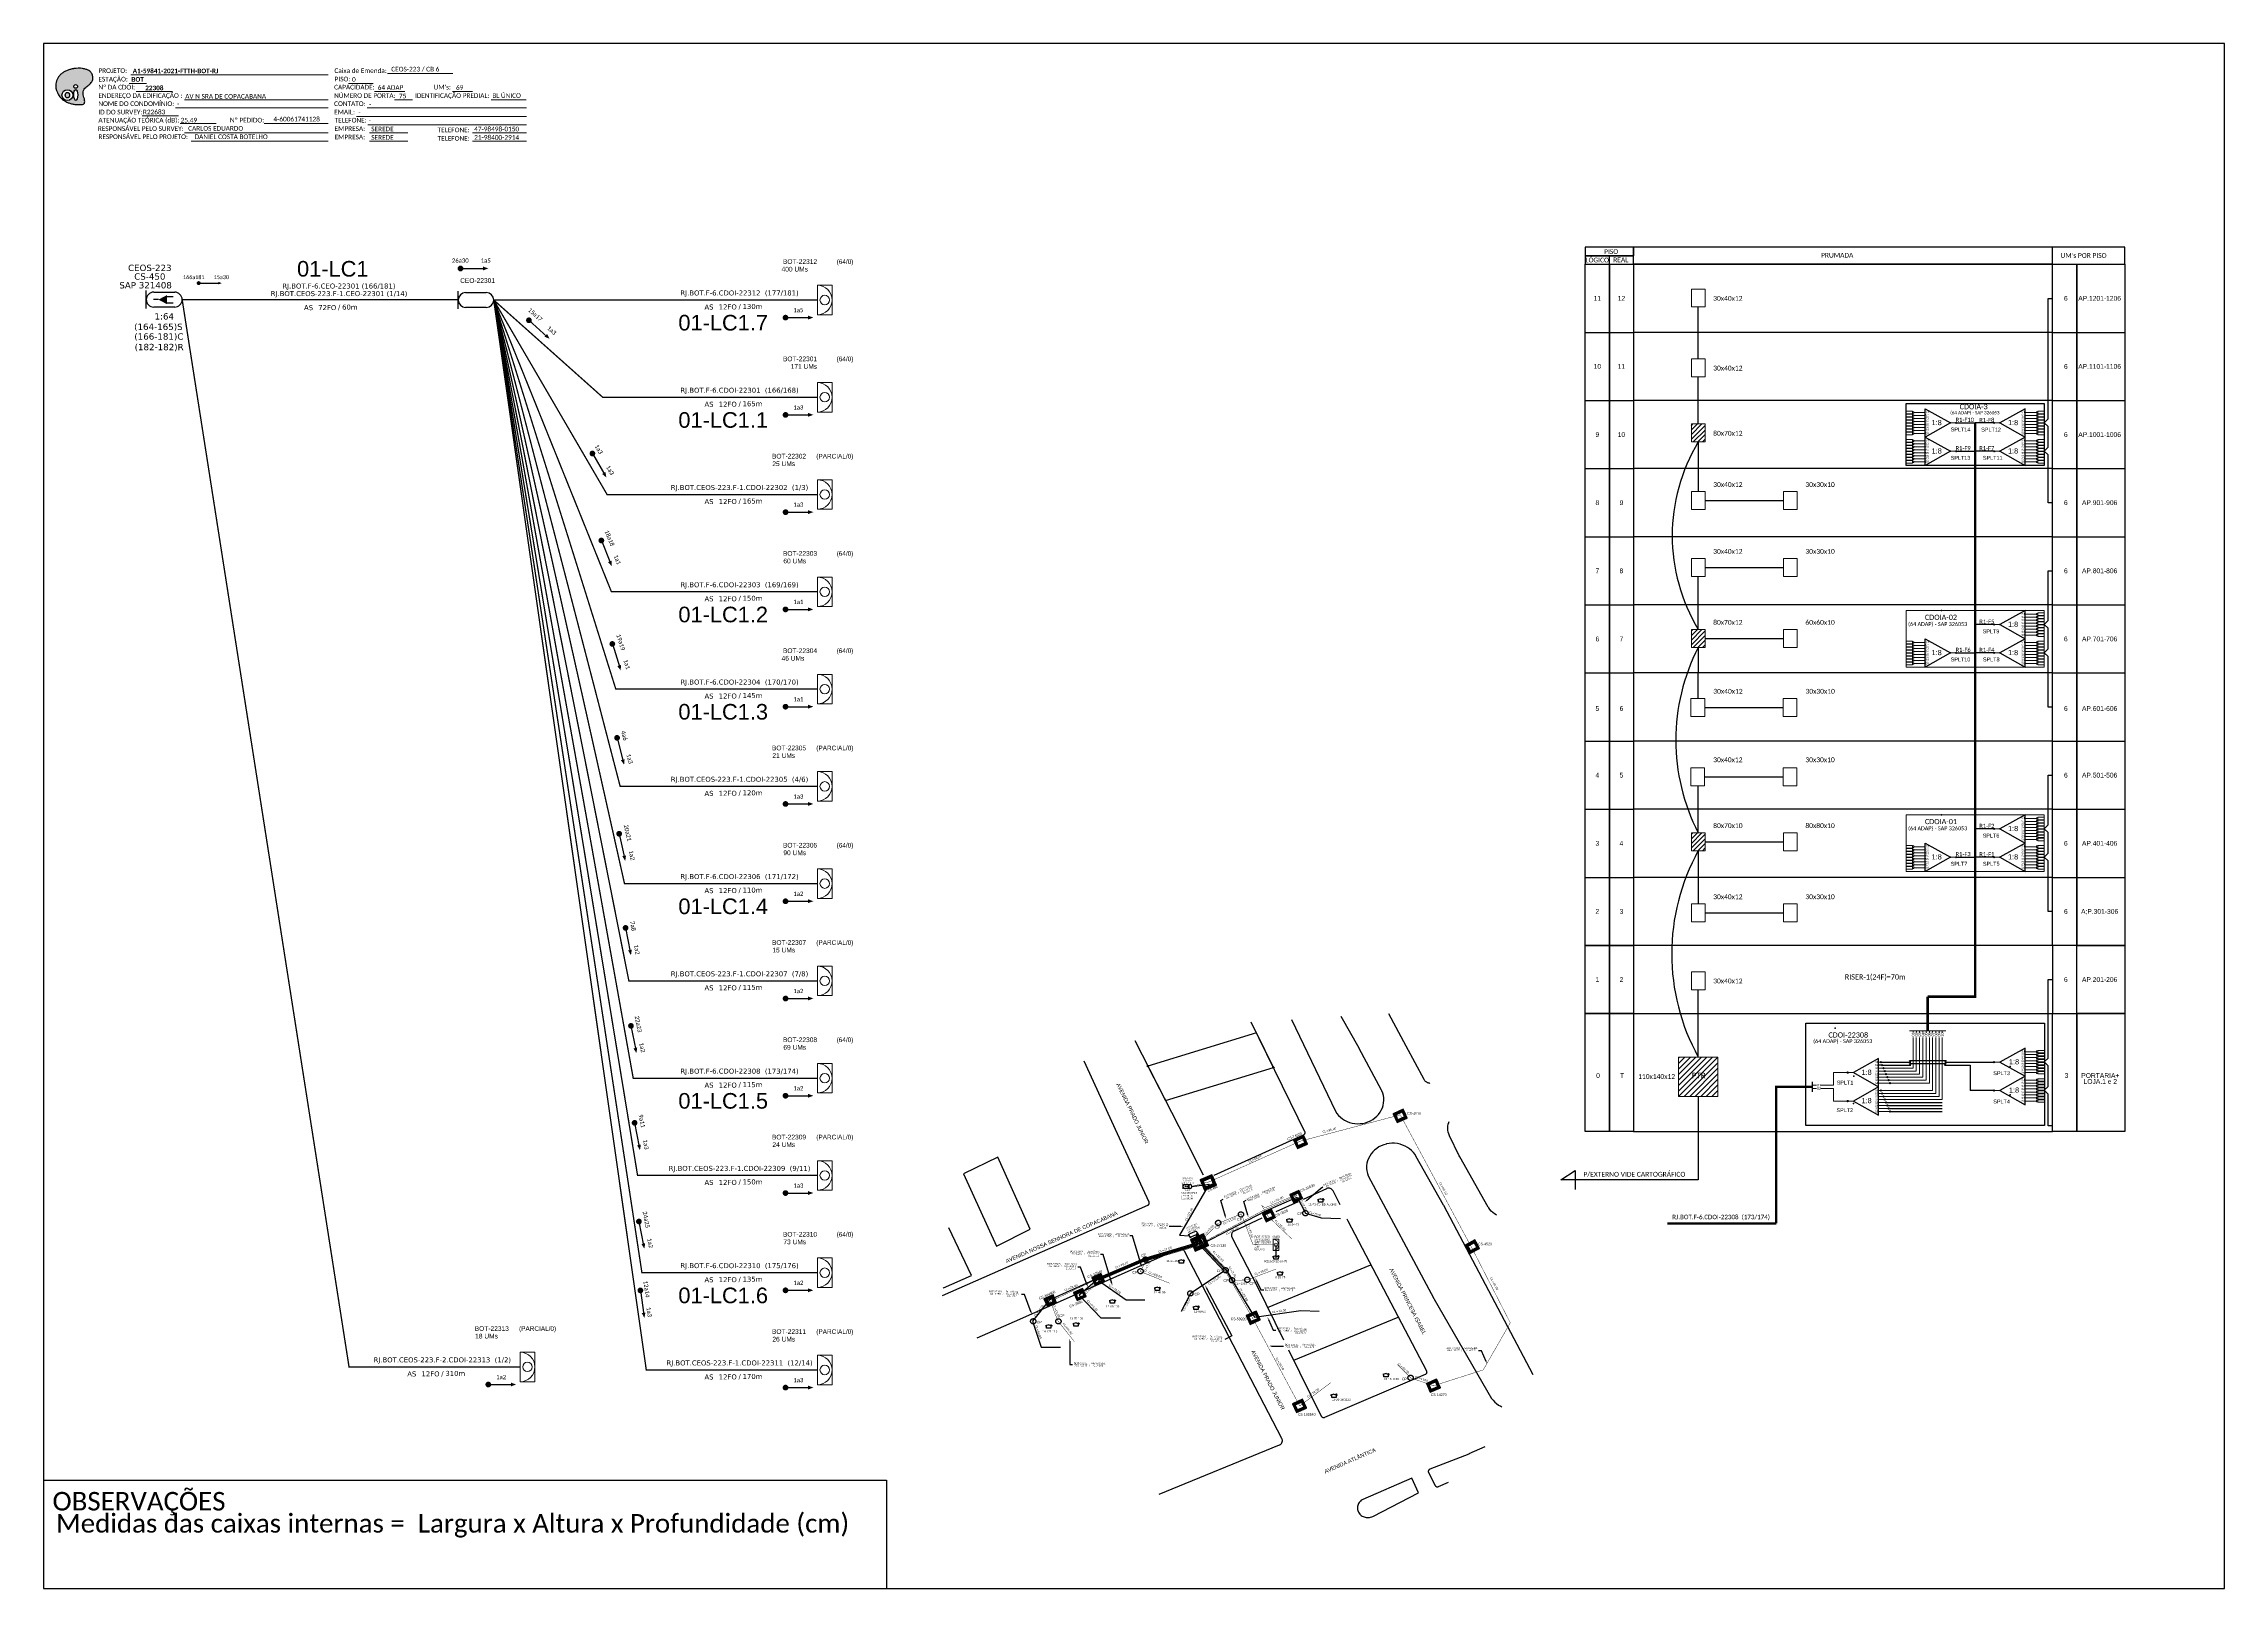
# Paper-space layout '22308' of a CAD drawing. Header units: millimetres. Extents: x 339 to 1177, y -16 to 578.
# The model-space entities are those that its viewports show. They can reach past a viewport. Long polylines and large blocks are cut down to what shows.
import ezdxf
from ezdxf import colors
from ezdxf.entities.mleader import LeaderData, LeaderLine
from ezdxf.enums import TextEntityAlignment as Align
from ezdxf.math import Vec2, Vec3

# ---------------------------------------------------------------- set-up
doc = ezdxf.new("R2010")
doc.units = ezdxf.units.MM
doc.linetypes.add('PHANTOM2', pattern=[1.25, 0.625, -0.125, 0.125, -0.125, 0.125, -0.125])
for name, color, linetype in [('10.0-Cartográfico', 252, 'Continuous'), ('10.1-Caixas Subterrâneas', 5, 'Continuous'), ('20.4-CEOS', 1, 'Continuous'), ('20.5-CEO', 1, 'Continuous'), ('AS BUILT', 10, 'Continuous'), ('CAP a instalar', 1, 'Continuous'), ('CAP_A_INSTALAR', 1, 'Continuous'), ('CD a instalar', 1, 'Continuous'), ('CELULAS_GPON', 7, 'Continuous'), ('label_cabos', 7, 'Continuous'), ('Legenda', 1, 'Continuous'), ('LOGRADOURO', 5, 'Continuous'), ('ml', 1, 'Continuous'), ('SETA', 7, 'Continuous'), ('surveys', 7, 'Continuous'), ('surveys legendas', 7, 'Continuous'), ('texto', 7, 'Continuous')]:
    doc.layers.add(name, color=color, linetype=linetype)
for name, color, linetype, lineweight in [("20.0-LEGENDA DOS CDO'S", 1, 'Continuous', 0), ('20.1-CDO_INTERIOR', 1, 'Continuous', 0), ('40.1-ETIQUETAS', 1, 'Continuous', 20)]:
    doc.layers.add(name, color=color, linetype=linetype, lineweight=lineweight)
doc.layers.add('EXTRA', color=50, linetype='Continuous', plot=False)
doc.styles.add('ARIAL', font='arial.ttf')
doc.styles.add('siredit', font='verdana.ttf')
doc.styles.get("Standard").update_dxf_attribs({"font": 'arial.ttf'})
doc.styles.add('WMF-Calibri0', font='calibri.ttf')
doc.styles.add('WMF-Calibri1', font='calibrib.ttf')
doc.linetypes.add('FENCELINE1', pattern='A,0.25,-0.1,[133,ltypeshp.shx,S=0.1,R=0,X=-0.1,Y=0],-0.1,1', length=1.45)
doc.linetypes.add('RESERVA', pattern='A,0.5,-0.15,["RESERVA",Standard,S=0.18,R=0,X=0,Y=-0.1],-1.3', length=1.95)

# ---------------------------------------------------------------- blocks, each defined once
blk = doc.blocks.new('DV')
at = {"linetype": 'Continuous'}
blk.add_circle((0, 0), 0.00000275, dxfattribs=at)
blk = doc.blocks.new('MHMZ')
at = {"linetype": 'PHANTOM2'}
blk.add_circle((0, 0), 0.0000101, dxfattribs=at)
blk = doc.blocks.new('SURVEY_SURVEY')
for p, q in [((0.0000004, 0.0000149), (-0.0000036, 0.0000138)), ((-0.0000036, 0.0000138), (-0.0000023, 0.0000138)), ((-0.0000023, 0.000011), (-0.0000023, 0.0000138)), ((0.000003, 0.000011), (-0.0000023, 0.000011)), ((0.0000004, 0.0000149), (0.0000043, 0.0000138)), ((0.000003, 0.0000151), (0.0000034, 0.0000151)), ((0.000003, 0.0000142), (0.000003, 0.0000151)), ((0.0000043, 0.0000138), (0.000003, 0.0000138)), ((0.000003, 0.0000138), (0.000003, 0.000011)), ((0.0000034, 0.0000151), (0.0000034, 0.0000141))]:
    blk.add_line(p, q)
blk = doc.blocks.new('*X7')
at = {"color": 0, "linetype": 'Continuous'}
for p, q in [((-1.25, 0.34099), (-0.49099, 1.1)), ((-1.25, 0.517767), (-0.667767, 1.1)), ((-1.25, 0.694544), (-0.844544, 1.1)), ((-1.25, 0.87132), (-1.02132, 1.1)), ((-1.25, 1.048097), (-1.198097, 1.1)), ((-1.25, 0.164214), (-0.8035, 0.610714)), ((-1.25, -0.012563), (-0.8035, 0.433937)), ((-1.25, -0.18934), (-0.8035, 0.25716)), ((-1.25, -0.366117), (-0.8035, 0.080383)), ((-0.789214, 0.625), (-0.314214, 1.1)), ((-0.612437, 0.625), (-0.137437, 1.1)), ((-0.43566, 0.625), (0.03934, 1.1)), ((-0.258883, 0.625), (0.216117, 1.1)), ((-0.082107, 0.625), (0.392893, 1.1)), ((0.09467, 0.625), (0.56967, 1.1)), ((0.271447, 0.625), (0.746447, 1.1)), ((0.448223, 0.625), (0.923223, 1.1)), ((0.625, 0.625), (1.1, 1.1)), ((0.801777, 0.625), (1.25, 1.073223)), ((0.8035, 0.449947), (1.25, 0.896447)), ((0.8035, 0.27317), (1.25, 0.71967)), ((0.8035, 0.096393), (1.25, 0.542893)), ((0.8035, -0.080383), (1.25, 0.366117)), ((0.8035, -0.25716), (1.25, 0.18934)), ((0.8035, -0.433937), (1.25, 0.012563)), ((-1.25, -0.542893), (-0.8035, -0.096393)), ((-1.25, -0.71967), (-0.8035, -0.27317)), ((-1.25, -0.896447), (-0.8035, -0.449947)), ((-1.25, -1.073223), (-0.801777, -0.625)), ((-1.1, -1.1), (-0.625, -0.625)), ((-0.923223, -1.1), (-0.448223, -0.625)), ((-0.746447, -1.1), (-0.271447, -0.625)), ((-0.56967, -1.1), (-0.09467, -0.625)), ((-0.392893, -1.1), (0.082107, -0.625)), ((-0.216117, -1.1), (0.258883, -0.625)), ((-0.03934, -1.1), (0.43566, -0.625)), ((0.137437, -1.1), (0.612437, -0.625)), ((0.314214, -1.1), (0.789214, -0.625)), ((0.49099, -1.1), (1.25, -0.34099)), ((0.667767, -1.1), (1.25, -0.517767)), ((0.8035, -0.610714), (1.25, -0.164214)), ((0.844544, -1.1), (1.25, -0.694544)), ((1.02132, -1.1), (1.25, -0.87132)), ((1.198097, -1.1), (1.25, -1.048097))]:
    blk.add_line(p, q, dxfattribs=at)
blk = doc.blocks.new('MANHOLE_MQ')
at = {"color": 0, "linetype": 'Continuous'}
for p, q in [((0.0000062, 0.0000057), (-0.0000063, 0.0000057)), ((-0.0000063, 0.0000057), (-0.0000063, -0.0000053)), ((-0.000004, 0.0000033), (0.000004, 0.0000033)), ((-0.000004, -0.0000029), (-0.000004, 0.0000033)), ((0.000004, 0.0000033), (0.000004, -0.0000029)), ((0.0000062, -0.0000053), (0.0000062, 0.0000057)), ((-0.0000063, -0.0000053), (0.0000062, -0.0000053)), ((0.000004, -0.0000029), (-0.000004, -0.0000029)), ((0.000004, -0.0000029), (0.000004, -0.0000029))]:
    blk.add_line(p, q, dxfattribs=at)
at = {"color": 0, "linetype": 'Continuous', "xscale": 5e-06, "yscale": 5e-06, "zscale": 1e-05}
blk.add_blockref('*X7', (0, 0.0000002), dxfattribs=at)
blk = doc.blocks.new('Inst CB DT OCUP CFOA-SM-AS-80-TS-24')
at = {"layer": 'label_cabos', "color": 0, "style": 'siredit'}
for tag, flags, p in [('ID_ATIVIDADE', 3, (1.3, 2.7)), ('FATOR', 1, (11.6, 2.6))]:
    blk.add_attdef(tag, text='', height=1, rotation=359.69, dxfattribs=dict(at, flags=flags)).set_placement(p, align=Align.MIDDLE_CENTER)
for tag, p in [('DESTINO_CABO', (3.1, 1.3)), ('TIPO_CABO', (1.8, 0)), ('CABO', (4.7, -0.1)), ('/', (7.7, -0.1)), ('LANCE', (10.9, 0)), ('TIPO_CABO', (13.1, 1.2)), ('UND', (16, 0)), ('FID', (13.1, -1.4))]:
    blk.add_attdef(tag, text='', height=1, rotation=359.69, dxfattribs=at).set_placement(p, align=Align.MIDDLE_CENTER)
blk.add_attdef('QTDE', (12.4, -0.5), '', height=1, rotation=359.69, dxfattribs=at)
blk = doc.blocks.new('Inst CB DT OCUP CFOA-SM-AS-80-TS-72')
at = {"layer": 'label_cabos', "color": 0, "style": 'siredit'}
for tag, flags, p in [('ID_ATIVIDADE', 3, (1.3, 2.7)), ('FATOR', 1, (11.6, 2.6))]:
    blk.add_attdef(tag, text='', height=1, rotation=359.69, dxfattribs=dict(at, flags=flags)).set_placement(p, align=Align.MIDDLE_CENTER)
for tag, p in [('DESTINO_CABO', (3.1, 1.3)), ('TIPO_CABO', (1.8, 0)), ('CABO', (4.7, -0.1)), ('/', (7.7, -0.1)), ('LANCE', (10.9, 0)), ('TIPO_CABO', (13.1, 1.2)), ('UND', (16, 0)), ('FID', (13.1, -1.4))]:
    blk.add_attdef(tag, text='', height=1, rotation=359.69, dxfattribs=at).set_placement(p, align=Align.MIDDLE_CENTER)
blk.add_attdef('QTDE', (12.4, -0.5), '', height=1, rotation=359.69, dxfattribs=at)
blk = doc.blocks.new('LEGENDA DOS CABOS')
at = {"layer": 'EXTRA', "style": 'siredit'}
for tag, p in [('ID', (4.6, 1)), ('XX', (9, 1))]:
    blk.add_attdef(tag, text='', height=0.48, rotation=359.69, dxfattribs=at).set_placement(p, align=Align.MIDDLE_CENTER)
at = {"layer": 'Legenda', "color": 7, "style": 'siredit'}
for tag, p in [('TIPO_CABO', (1.3, 0)), ('CABO', (4.7, -0.1)), ('/', (6.8, -0.1)), ('METROS', (10, -0.1))]:
    blk.add_attdef(tag, text='', height=0.8, rotation=359.69, dxfattribs=at).set_placement(p, align=Align.MIDDLE_CENTER)
blk = doc.blocks.new('ETIQUETA_RS5F')
at = {"layer": '40.1-ETIQUETAS', "color": 0, "style": 'siredit'}
blk.add_text('/', height=1.5, dxfattribs=at).set_placement((1.58, -1.95), align=Align.MIDDLE_RIGHT)
for tag, p in [('ETIQUETA_R_SECUNDARIA', (1.21, 2.1)), ('ETIQUETA_R_PRIMARIA', (1.21, 4.1)), ('F_ATIVAS/F_MORTAS', (1.14, -4.24))]:
    blk.add_attdef(tag, text='', height=1.5, dxfattribs=at).set_placement(p, align=Align.MIDDLE_CENTER)
for tag, p in [('TIPO_CABO', (-6.58, -2.12)), ('CAP_CABO', (0.4, -2.09))]:
    blk.add_attdef(tag, text='', height=1.5, dxfattribs=at).set_placement(p, align=Align.MIDDLE_RIGHT)
for tag, p in [('FUSÃO_1', (0.85, -8.39)), ('FUSÃO_2', (0.85, -10.6)), ('FUSÃO_3', (0.85, -12.93)), ('FUSÃO_4', (0.85, -15.14)), ('FUSÃO_5', (0.85, -17.16))]:
    blk.add_attdef(tag, text='', height=1.5, dxfattribs=at).set_placement(p, align=Align.CENTER)
blk.add_attdef('METROS', text='', height=1.5, dxfattribs=at).set_placement((2.14, -1.95), align=Align.MIDDLE_LEFT)
blk = doc.blocks.new('CEOS_RP_CT_DRT')
at = {"layer": '20.4-CEOS', "color": 0}
for p, q in [((-4.54, 1.19), (-1.19, 1.19)), ((-1.19, -1.19), (-4.54, -1.19))]:
    blk.add_line(p, q, dxfattribs=at)
for points in [[(-5.73, -1.43), (-5.73, 1.44)], [(-3.79, 0), (-4.59, 0)], [(-2.47, 0.48), (-1.45, 0.48)], [(-2.47, -0.52), (-1.45, -0.52)]]:
    blk.add_lwpolyline(points, dxfattribs=at)
blk.add_lwpolyline([(-3.79, 0, 0, 1.47, 0), (-2.41, 0, 1.47, 1.47, 0)], format="xyseb", dxfattribs=at)
for centre, start, end in [((-4.54, 0), 90, 270), ((-1.19, 0), 270, 90)]:
    blk.add_arc(centre, 1.19, start, end, dxfattribs=at)
at = {"layer": '20.4-CEOS', "color": 7, "style": 'siredit'}
for tag, p in [('Nº_DA_CEOS', (-2.86, 5.6)), ('LOCAL', (-2.86, 4.24)), ('SAP', (-2.86, 2.78)), ('RACIO_SPLITAGEM', (-2.86, -1.88)), ('FIBRAS_SPLITTER', (-2.86, -3.58)), ('RESERVA_FINAIS', (-2.86, -6.39)), ('FIBRAS_TOP_C', (-2.86, -5.08))]:
    blk.add_attdef(tag, text='', height=1.01, dxfattribs=at).set_placement(p, align=Align.TOP_CENTER)
blk = doc.blocks.new('CDOI_INT')
at = {"layer": '20.1-CDO_INTERIOR', "color": 0, "lineweight": 18}
blk.add_lwpolyline([(4.25, -4.25), (4.25, 4.25), (0, 4.25), (0, -4.25)], close=True, dxfattribs=at)
blk.add_circle((2.12, 0), 1.36, dxfattribs=at)
blk.add_arc((0, 0), 4.25, 270, 90, dxfattribs=at)
at = {"layer": "20.0-LEGENDA DOS CDO'S", "color": 0, "style": 'ARIAL'}
for tag, p in [('SAP', (-0.08, 6.23)), ('CDO_N', (-0.08, 10.38)), ('SURVEY', (-0.08, 8.2)), ('SPLITER_1', (21.18, 10.38)), ('SPLITER_2', (21.19, 8.68)), ('1:XX', (5.94, -2.22)), ('UMS', (5.94, -4.24))]:
    blk.add_attdef(tag, p, '', height=1.36, dxfattribs=at)
blk.add_attdef('FIBRAS_UTILIZADAS', text='', height=1.36, dxfattribs=at).set_placement((15.34, 10.38), align=Align.CENTER)
blk = doc.blocks.new('OI')
h = blk.add_hatch(color=40)
edge = h.paths.add_edge_path()
edge.add_spline(control_points=[(4.35, -0.67), (3.92, -0.99), (3.26, -1.5), (2.81, -2.59), (2.9, -3.5), (3.06, -4.27), (3.31, -4.85), (3.37, -5.39), (3.4, -5.88), (3.2, -6.4), (2.54, -6.61), (1.65, -6.63), (0.55, -6.67), (-0.56, -6.42), (-1.61, -6.14), (-2.77, -5.61), (-3.92, -4.77), (-4.89, -3.7), (-5.34, -2.65), (-5.6, -1.94), (-5.85, -0.96), (-5.71, 0.47), (-5.1, 2.02), (-4.14, 3.02), (-3.3, 3.61), (-2.37, 4.16), (-1.36, 4.44), (-0.56, 4.7), (0.79, 4.85), (2.24, 4.97), (3.79, 4.57), (4.67, 4.21), (5.44, 3.65), (5.76, 2.99), (6.03, 2.21), (6.01, 1.46), (5.72, 0.64), (5.31, 0.08), (4.88, -0.38), (4.51, -0.55), (4.35, -0.67)], knot_values=[0, 0, 0, 0, 1.60434, 2.417191, 3.427595, 4.282808, 4.776746, 5.304182, 5.888771, 6.258406, 6.858137, 7.79129, 8.986195, 10.124242, 11.187857, 12.242908, 13.953784, 15.414161, 16.515391, 17.349188, 17.675853, 19.552021, 21.515531, 22.568638, 23.63245, 24.621084, 25.782718, 26.745347, 27.142653, 29.870543, 31.004649, 31.921532, 32.709589, 33.801391, 34.042471, 35.192333, 35.971461, 36.628871, 37.254359, 37.836911, 37.836911, 37.836911, 37.836911], degree=3, periodic=0)
h.paths.add_polyline_path([(1.13, -0.87, -1), (-0.04, -0.87, -1)], flags=16)
edge = h.paths.add_edge_path(flags=16)
edge.add_ellipse((0.56, -3.59), major_axis=(-0.02, 1.71), ratio=0.361305, start_angle=0, end_angle=360)
h.paths.add_polyline_path([(-0.36, -3.62, -1), (-3.8, -3.62, -1)], flags=16)
edge = h.paths.add_edge_path(flags=0)
edge.add_ellipse((-2.08, -3.62), major_axis=(0, 0.885), ratio=0.758294, start_angle=0, end_angle=360)
at = {"color": 40}
for centre, radius in [((-2.08, -3.62), 1.72), ((0.54, -0.87), 0.587)]:
    blk.add_circle(centre, radius, dxfattribs=at)
blk.add_ellipse((-2.08, -3.62), major_axis=(0, 0.885), ratio=0.758294, start_param=-3.141592653589792, end_param=3.141592653589792, dxfattribs=at)
blk.add_ellipse((0.56, -3.59), major_axis=(-0.02, 1.71), ratio=0.361305, dxfattribs=at)
at = {"color": 40, "start_tangent": (-0.800898, -0.598801), "end_tangent": (-0.800898, -0.598801)}
blk.add_spline([(4.35, -0.67), (3.2, -1.78), (2.9, -2.54), (2.92, -3.55), (3.12, -4.38), (3.28, -4.85), (3.37, -5.37), (3.35, -5.95), (3.2, -6.29), (2.66, -6.55), (1.73, -6.63), (0.54, -6.62), (-0.58, -6.41), (-1.6, -6.11), (-2.56, -5.67), (-3.95, -4.67), (-4.89, -3.56), (-5.37, -2.56), (-5.64, -1.78), (-5.72, -1.46), (-5.63, 0.42), (-4.84, 2.22), (-4.13, 2.99), (-3.27, 3.62), (-2.4, 4.09), (-1.3, 4.47), (-0.37, 4.72), (0.02, 4.77), (2.75, 4.8), (3.85, 4.53), (4.69, 4.16), (5.31, 3.68), (5.85, 2.73), (5.93, 2.5), (5.94, 1.35), (5.67, 0.62), (5.29, 0.08), (4.84, -0.36), (4.35, -0.67)], degree=3, dxfattribs=at)
blk = doc.blocks.new('SPLITTER_')
blk.add_point((0, 0))
at = {"style": 'ARIAL', "flags": 4}
blk.add_attdef('SPLT', (0, -3.26), '', height=1.5, dxfattribs=at)
blk = doc.blocks.new('LEG_64ADAP_ESQ')
blk.add_point((0, 0))
at = {"color": 1, "style": 'WMF-Calibri0', "flags": 4}
blk.add_attdef('MODELO', text='', height=1.5, dxfattribs=at).set_placement((-1.47, -5.97), align=Align.CENTER)
blk.add_attdef('CDO', (-4.08, -3.61), '', height=2, dxfattribs=at)
blk = doc.blocks.new('LEG_CDO64_DIR')
blk.add_point((0, 0))
at = {"color": 1, "style": 'WMF-Calibri0', "flags": 4}
blk.add_attdef('MODELO', text='', height=1.5, dxfattribs=at).set_placement((-1.52, -5.5), align=Align.CENTER)
blk.add_attdef('CDO', (-2.62, -3.57), '', height=2, dxfattribs=at)

msp = doc.modelspace()

# ---------------------------------------------------------------- hatches: boundary and pattern name
h = msp.add_hatch()
h.set_pattern_fill('ANSI31', color=1, scale=10)
h.set_pattern_definition([(45, (-1366.6973, -375.054), (-0.88388348, 0.88388348), [])])
h.paths.add_polyline_path([(10826.12, 1407.94), (10820.83, 1407.94), (10820.83, 1401.04), (10826.12, 1401.04)])
h = msp.add_hatch(color=3)
h.dxf.hatch_style = 1
edge = h.paths.add_edge_path()
edge.add_arc((10922.65, 1408.34), 0.205, 0, 360)
h = msp.add_hatch(color=3)
h.dxf.hatch_style = 1
edge = h.paths.add_edge_path()
edge.add_arc((10937.26, 1408.34), 0.205, 0, 360)
h = msp.add_hatch(color=3)
h.dxf.hatch_style = 1
edge = h.paths.add_edge_path()
edge.add_arc((10922.65, 1397.44), 0.205, 0, 360)
h = msp.add_hatch(color=3)
h.dxf.hatch_style = 1
edge = h.paths.add_edge_path()
edge.add_arc((10937.26, 1397.44), 0.205, 0, 360)
h = msp.add_hatch()
h.set_pattern_fill('ANSI31', color=1, scale=10)
h.set_pattern_definition([(45, (-1366.6973, -454.0812), (-0.88388348, 0.88388348), [])])
h.paths.add_polyline_path([(10826.12, 1328.91), (10820.83, 1328.91), (10820.83, 1322.02), (10826.12, 1322.02)])
h = msp.add_hatch(color=3)
h.dxf.hatch_style = 1
edge = h.paths.add_edge_path()
edge.add_arc((10937.27, 1330.79), 0.205, 0, 360)
h = msp.add_hatch(color=3)
h.dxf.hatch_style = 1
edge = h.paths.add_edge_path()
edge.add_arc((10922.65, 1319.9), 0.205, 0, 360)
h = msp.add_hatch(color=3)
h.dxf.hatch_style = 1
edge = h.paths.add_edge_path()
edge.add_arc((10937.27, 1319.9), 0.205, 0, 360)
h = msp.add_hatch()
h.set_pattern_fill('ANSI31', color=1, scale=10)
h.set_pattern_definition([(45, (-1366.6973, -532.2277), (-0.88388348, 0.88388348), [])])
h.paths.add_polyline_path([(10826.12, 1250.77), (10820.83, 1250.77), (10820.83, 1243.87), (10826.12, 1243.87)])
h = msp.add_hatch(color=3)
h.dxf.hatch_style = 1
edge = h.paths.add_edge_path()
edge.add_arc((10937.27, 1252.24), 0.205, 0, 360)
h = msp.add_hatch(color=3)
h.dxf.hatch_style = 1
edge = h.paths.add_edge_path()
edge.add_arc((10922.65, 1241.34), 0.205, 0, 360)
h = msp.add_hatch(color=3)
h.dxf.hatch_style = 1
edge = h.paths.add_edge_path()
edge.add_arc((10937.27, 1241.34), 0.205, 0, 360)
h = msp.add_hatch()
h.set_pattern_fill('ANSI31', color=1, scale=12, style=0)
h.set_pattern_definition([(45, (10082.3016, 687.2088), (-1.0606602, 1.0606602), [])])
h.paths.add_polyline_path([(10831.06, 1164.47), (10815.89, 1164.47), (10815.89, 1149.33), (10831.06, 1149.33)])
h.paths.add_polyline_path([(10820.61, 1155.42), (10827.13, 1155.42), (10827.13, 1159.37), (10820.61, 1159.37)], flags=9)
h = msp.add_hatch(color=3)
h.dxf.hatch_style = 1
edge = h.paths.add_edge_path()
edge.add_arc((10893.7, 1162.55), 0.242, 0, 360)
h = msp.add_hatch(color=3)
h.dxf.hatch_style = 1
edge = h.paths.add_edge_path()
edge.add_arc((10894.2, 1161.39), 0.242, 0, 360)
h = msp.add_hatch(color=3)
h.dxf.hatch_style = 1
edge = h.paths.add_edge_path()
edge.add_arc((10894.7, 1160.24), 0.242, 0, 360)
h = msp.add_hatch(color=3)
h.dxf.hatch_style = 1
edge = h.paths.add_edge_path()
edge.add_arc((10895.2, 1159.09), 0.242, 0, 360)
h = msp.add_hatch(color=3)
h.dxf.hatch_style = 1
edge = h.paths.add_edge_path()
edge.add_arc((10895.7, 1157.93), 0.242, 0, 360)
h = msp.add_hatch(color=3)
h.dxf.hatch_style = 1
edge = h.paths.add_edge_path()
edge.add_arc((10937.26, 1162.55), 0.256, 0, 360)
h = msp.add_hatch(color=3)
h.dxf.hatch_style = 1
edge = h.paths.add_edge_path()
edge.add_arc((10893.7, 1151.65), 0.242, 0, 360)
h = msp.add_hatch(color=3)
h.dxf.hatch_style = 1
edge = h.paths.add_edge_path()
edge.add_arc((10894.2, 1150.5), 0.242, 0, 360)
h = msp.add_hatch(color=3)
h.dxf.hatch_style = 1
edge = h.paths.add_edge_path()
edge.add_arc((10894.7, 1149.34), 0.242, 0, 360)
h = msp.add_hatch(color=3)
h.dxf.hatch_style = 1
edge = h.paths.add_edge_path()
edge.add_arc((10896.2, 1156.78), 0.242, 0, 360)
h = msp.add_hatch(color=3)
h.dxf.hatch_style = 1
edge = h.paths.add_edge_path()
edge.add_arc((10896.7, 1155.63), 0.242, 0, 360)
h = msp.add_hatch(color=3)
h.dxf.hatch_style = 1
edge = h.paths.add_edge_path()
edge.add_arc((10897.2, 1154.47), 0.242, 0, 360)
h = msp.add_hatch(color=3)
h.dxf.hatch_style = 1
edge = h.paths.add_edge_path()
edge.add_arc((10937.26, 1151.65), 0.256, 0, 360)
h = msp.add_hatch(color=3)
h.dxf.hatch_style = 1
edge = h.paths.add_edge_path()
edge.add_arc((10895.2, 1148.19), 0.242, 0, 360)
h = msp.add_hatch(color=3)
h.dxf.hatch_style = 1
edge = h.paths.add_edge_path()
edge.add_arc((10895.7, 1147.04), 0.242, 0, 360)
h = msp.add_hatch(color=3)
h.dxf.hatch_style = 1
edge = h.paths.add_edge_path()
edge.add_arc((10896.2, 1145.88), 0.242, 0, 360)
h = msp.add_hatch(color=3)
h.dxf.hatch_style = 1
edge = h.paths.add_edge_path()
edge.add_arc((10896.7, 1144.73), 0.242, 0, 360)
h = msp.add_hatch(color=3)
h.dxf.hatch_style = 1
edge = h.paths.add_edge_path()
edge.add_arc((10897.2, 1143.58), 0.242, 0, 360)
at = {"layer": 'AS BUILT'}
h = msp.add_hatch(color=3, dxfattribs=at)
h.dxf.hatch_style = 1
edge = h.paths.add_edge_path()
edge.add_arc((10880.93, 1158.51), 0.256, 0, 360)
h = msp.add_hatch(color=3, dxfattribs=at)
h.dxf.hatch_style = 1
edge = h.paths.add_edge_path()
edge.add_arc((10880.93, 1147.61), 0.256, 0, 360)

# ---------------------------------------------------------------- linework, layer by layer
at = {"color": 0}
for p, q in [((10780.06, 1469.36), (10789.32, 1469.36)), ((10780.06, 1443.16), (10780.06, 1469.36)), ((10780.06, 1469.36), (10789.32, 1469.36)), ((10789.32, 1469.36), (10789.32, 1443.16)), ((10789.32, 1469.36), (10798.58, 1469.36)), ((10789.32, 1443.16), (10789.32, 1469.36)), ((10789.32, 1469.36), (10798.58, 1469.36)), ((10959.74, 1469.36), (10798.58, 1469.36)), ((10798.58, 1469.36), (10798.58, 1443.16)), ((10959.74, 1469.36), (10798.58, 1469.36)), ((10959.74, 1469.36), (10969, 1469.36)), ((10959.74, 1443.16), (10959.74, 1469.36)), ((10959.74, 1469.36), (10969, 1469.36)), ((10969, 1469.36), (10987.51, 1469.36)), ((10969, 1443.16), (10969, 1469.36)), ((10969, 1469.36), (10969, 1443.16)), ((10969, 1469.36), (10987.51, 1469.36)), ((10987.51, 1469.36), (10987.51, 1443.16)), ((10780.06, 1443.16), (10789.32, 1443.16)), ((10780.06, 1416.97), (10780.06, 1443.16)), ((10789.32, 1443.16), (10789.32, 1416.97)), ((10789.32, 1443.16), (10798.58, 1443.16)), ((10789.32, 1416.97), (10789.32, 1443.16)), ((10959.74, 1443.16), (10798.58, 1443.16)), ((10798.58, 1443.16), (10798.58, 1416.97)), ((10959.74, 1443.16), (10969, 1443.16)), ((10959.74, 1416.97), (10959.74, 1443.16)), ((10969, 1443.16), (10987.51, 1443.16)), ((10969, 1416.97), (10969, 1443.16)), ((10969, 1443.16), (10969, 1416.97)), ((10987.51, 1443.16), (10987.51, 1416.97)), ((10780.06, 1416.97), (10789.32, 1416.97)), ((10780.06, 1390.77), (10780.06, 1416.97)), ((10789.32, 1416.97), (10789.32, 1390.77)), ((10789.32, 1416.97), (10798.58, 1416.97)), ((10789.32, 1390.77), (10789.32, 1416.97)), ((10959.74, 1416.97), (10798.58, 1416.97)), ((10798.58, 1416.97), (10798.58, 1390.77)), ((10959.74, 1416.97), (10969, 1416.97)), ((10959.74, 1390.77), (10959.74, 1416.97)), ((10969, 1416.97), (10987.51, 1416.97)), ((10969, 1390.77), (10969, 1416.97)), ((10969, 1416.97), (10969, 1390.77)), ((10987.51, 1416.97), (10987.51, 1390.77)), ((10780.06, 1390.77), (10789.32, 1390.77)), ((10780.06, 1364.58), (10780.06, 1390.77)), ((10789.32, 1390.77), (10789.32, 1364.58)), ((10789.32, 1390.77), (10798.58, 1390.77)), ((10789.32, 1364.58), (10789.32, 1390.77)), ((10959.74, 1390.77), (10798.58, 1390.77)), ((10798.58, 1390.77), (10798.58, 1364.58)), ((10959.74, 1390.77), (10969, 1390.77)), ((10959.74, 1364.58), (10959.74, 1390.77)), ((10969, 1390.77), (10987.51, 1390.77)), ((10969, 1364.58), (10969, 1390.77)), ((10969, 1390.77), (10969, 1364.58)), ((10987.51, 1390.77), (10987.51, 1364.58)), ((10780.06, 1364.58), (10789.32, 1364.58)), ((10780.06, 1338.38), (10780.06, 1364.58)), ((10789.32, 1364.58), (10789.32, 1338.38)), ((10789.32, 1364.58), (10798.58, 1364.58)), ((10789.32, 1338.38), (10789.32, 1364.58)), ((10959.74, 1364.58), (10798.58, 1364.58)), ((10798.58, 1364.58), (10798.58, 1338.38)), ((10959.74, 1364.58), (10969, 1364.58)), ((10959.74, 1338.38), (10959.74, 1364.58)), ((10969, 1364.58), (10987.51, 1364.58)), ((10969, 1338.38), (10969, 1364.58)), ((10969, 1364.58), (10969, 1338.38)), ((10987.51, 1364.58), (10987.51, 1338.38)), ((10780.06, 1338.38), (10789.32, 1338.38)), ((10780.06, 1312.19), (10780.06, 1338.38)), ((10789.32, 1338.38), (10789.32, 1312.19)), ((10789.32, 1338.38), (10798.58, 1338.38)), ((10789.32, 1312.19), (10789.32, 1338.38)), ((10959.74, 1338.38), (10798.58, 1338.38)), ((10798.58, 1338.38), (10798.58, 1312.19)), ((10959.74, 1338.38), (10969, 1338.38)), ((10959.74, 1312.19), (10959.74, 1338.38)), ((10969, 1338.38), (10987.51, 1338.38)), ((10969, 1312.19), (10969, 1338.38)), ((10969, 1338.38), (10969, 1312.19)), ((10987.51, 1338.38), (10987.51, 1312.19)), ((10780.06, 1312.19), (10789.32, 1312.19)), ((10780.06, 1285.99), (10780.06, 1312.19)), ((10789.32, 1312.19), (10789.32, 1285.99)), ((10789.32, 1312.19), (10798.58, 1312.19)), ((10789.32, 1285.99), (10789.32, 1312.19)), ((10959.74, 1312.19), (10798.58, 1312.19)), ((10798.58, 1312.19), (10798.58, 1285.99)), ((10959.74, 1312.19), (10969, 1312.19)), ((10959.74, 1285.99), (10959.74, 1312.19)), ((10969, 1312.19), (10987.51, 1312.19)), ((10969, 1285.99), (10969, 1312.19)), ((10969, 1312.19), (10969, 1285.99)), ((10987.51, 1312.19), (10987.51, 1285.99)), ((10780.06, 1285.99), (10789.32, 1285.99)), ((10780.06, 1259.8), (10780.06, 1285.99)), ((10789.32, 1285.99), (10789.32, 1259.8)), ((10789.32, 1285.99), (10798.58, 1285.99)), ((10789.32, 1259.8), (10789.32, 1285.99)), ((10959.74, 1285.99), (10798.58, 1285.99)), ((10798.58, 1285.99), (10798.58, 1259.8)), ((10959.74, 1285.99), (10969, 1285.99)), ((10959.74, 1259.8), (10959.74, 1285.99)), ((10969, 1285.99), (10987.51, 1285.99)), ((10969, 1259.8), (10969, 1285.99)), ((10969, 1285.99), (10969, 1259.8)), ((10987.51, 1285.99), (10987.51, 1259.8)), ((10780.06, 1259.8), (10789.32, 1259.8)), ((10780.06, 1233.6), (10780.06, 1259.8)), ((10789.32, 1259.8), (10789.32, 1233.6)), ((10789.32, 1259.8), (10798.58, 1259.8)), ((10789.32, 1233.6), (10789.32, 1259.8)), ((10959.74, 1259.8), (10798.58, 1259.8)), ((10798.58, 1259.8), (10798.58, 1233.6)), ((10959.74, 1259.8), (10969, 1259.8)), ((10959.74, 1233.6), (10959.74, 1259.8)), ((10969, 1259.8), (10987.51, 1259.8)), ((10969, 1233.6), (10969, 1259.8)), ((10969, 1259.8), (10969, 1233.6)), ((10987.51, 1259.8), (10987.51, 1233.6)), ((10959.74, 1233.6), (10798.58, 1233.6)), ((10959.74, 1207.41), (10798.58, 1207.41)), ((10959.74, 1207.41), (10959.74, 1181.21)), ((10798.58, 1181.21), (10959.74, 1181.21)), ((10798.58, 1135.82), (10959.74, 1135.82))]:
    msp.add_line(p, q, dxfattribs=at)
at = {"color": 5, "lineweight": 0}
for p, q in [((10906.09, 1172.01), (10906.09, 1160.24)), ((10907.34, 1172.01), (10907.34, 1159.09)), ((10908.59, 1172.01), (10908.59, 1157.93)), ((10909.84, 1172.01), (10909.84, 1156.78)), ((10911.09, 1172.01), (10911.09, 1155.63)), ((10912.36, 1172.01), (10912.36, 1154.47)), ((10906.09, 1160.24), (10894.7, 1160.24)), ((10907.34, 1159.09), (10895.2, 1159.09)), ((10908.59, 1157.93), (10895.7, 1157.93)), ((10906.09, 1160.24), (10906.09, 1160.24)), ((10907.34, 1159.09), (10907.34, 1159.09)), ((10896.2, 1156.78), (10909.84, 1156.78)), ((10896.7, 1155.63), (10911.09, 1155.63))]:
    msp.add_line(p, q, dxfattribs=at)
for points in [[(10187.23, 960.2), (11025.8, 960.2), (11025.8, 1554.2), (10187.23, 1554.2), (10187.23, 960.2)], [(10798.58, 1469.36), (10987.51, 1469.36), (10987.51, 1475.94), (10798.58, 1475.94), (10798.58, 1475.94), (10798.58, 1472.65)], [(10959.73, 1469.36), (10959.73, 1475.94)], [(10789.32, 1469.36), (10789.32, 1472.65)], [(10187.23, 1001.81), (10511.39, 1001.81)]]:
    msp.add_lwpolyline(points)
at = {"color": 7, "lineweight": 0}
for points in [[(10220.19, 1538.88), (10226.74, 1538.88)], [(10220.71, 1542.16), (10296.68, 1542.16)], [(10222.85, 1535.81), (10236.79, 1535.81)], [(10304.47, 1538.92), (10313.96, 1538.92)], [(10314.52, 1535.81), (10326.14, 1535.81)], [(10319.52, 1542.65), (10344.65, 1542.65)], [(10344.46, 1535.81), (10352.13, 1535.81)], [(10225.17, 1526.4), (10239.11, 1526.4)], [(10238.01, 1529.46), (10296.68, 1529.46)], [(10241.42, 1532.57), (10296.68, 1532.57)], [(10307.6, 1526.23), (10372.87, 1526.23)], [(10311.64, 1529.46), (10372.87, 1529.46)], [(10322.11, 1532.57), (10329.05, 1532.57)], [(10359.28, 1532.57), (10372.84, 1532.57)], [(10239.71, 1523.43), (10253.65, 1523.43)], [(10241.42, 1519.88), (10296.68, 1519.88)], [(10272.04, 1523.44), (10296.53, 1523.44)], [(10272.54, 1523.44), (10296.69, 1523.44)], [(10311.88, 1522.99), (10372.87, 1522.99)], [(10312.49, 1519.88), (10327.29, 1519.88)], [(10352.1, 1519.88), (10372.87, 1519.88)], [(10243.91, 1516.64), (10296.68, 1516.64)], [(10312.49, 1516.64), (10327.29, 1516.64)], [(10352.1, 1516.64), (10372.87, 1516.64)], [(10893.7, 1151.65), (10892.82, 1151.65)], [(10892.82, 1150.5), (10894.2, 1150.5)], [(10892.82, 1149.34), (10894.7, 1149.34)], [(10892.82, 1148.19), (10895.2, 1148.19)], [(10892.82, 1147.04), (10895.7, 1147.04)], [(10892.82, 1145.88), (10896.2, 1145.88)], [(10892.82, 1144.73), (10896.7, 1144.73)], [(10892.82, 1143.58), (10897.2, 1143.58)]]:
    msp.add_lwpolyline(points, dxfattribs=at)
for points in [[(10780.06, 1472.65), (10798.58, 1472.65), (10798.58, 1475.94), (10780.06, 1475.94)], [(10780.06, 1469.36), (10798.58, 1469.36), (10798.58, 1472.65), (10780.06, 1472.65)]]:
    msp.add_lwpolyline(points, close=True)
at = {"const_width": 1.1}
for points in [[(10346.99, 1467.73, 1), (10348.09, 1467.73, 1)], [(10373.44, 1448.18, 1), (10374.26, 1447.44, 1)], [(10471.97, 1448.84, 1), (10473.07, 1448.84, 1)], [(10471.97, 1411.44, 1), (10473.07, 1411.44, 1)], [(10397.98, 1397.08, 1), (10398.53, 1396.13, 1)], [(10471.97, 1374.03, 1), (10473.07, 1374.03, 1)], [(10401.49, 1363.65, 1), (10401.9, 1362.63, 1)], [(10471.97, 1336.63, 1), (10473.07, 1336.63, 1)], [(10405.76, 1323.88, 1), (10406.09, 1322.83, 1)], [(10471.97, 1299.23, 1), (10473.07, 1299.23, 1)], [(10407.61, 1287.78, 1), (10407.88, 1286.71, 1)], [(10471.97, 1261.83, 1), (10473.07, 1261.83, 1)], [(10408.43, 1250.89, 1), (10408.67, 1249.82, 1)], [(10471.97, 1224.42, 1), (10473.07, 1224.42, 1)], [(10410.91, 1214.71, 1), (10411.12, 1213.63, 1)], [(10471.97, 1187.02, 1), (10473.07, 1187.02, 1)], [(10412.98, 1177.03, 1), (10413.2, 1175.96, 1)], [(10471.97, 1149.62, 1), (10473.07, 1149.62, 1)], [(10414.37, 1139.76, 1), (10414.58, 1138.68, 1)], [(10471.97, 1112.21, 1), (10473.07, 1112.21, 1)], [(10416.04, 1101.82, 1), (10416.25, 1100.74, 1)], [(10416.63, 1075.32, 1), (10416.79, 1074.23, 1)], [(10471.97, 1074.81, 1), (10473.07, 1074.81, 1)], [(10357.68, 1038.58, 1), (10358.78, 1038.58, 1)], [(10471.97, 1037.41, 1), (10473.07, 1037.41, 1)]]:
    msp.add_lwpolyline(points, format="xyb", close=True, dxfattribs=at)
at = {"color": 7, "const_width": 0.754}
msp.add_lwpolyline([(10246.49, 1462.11, 1), (10247.24, 1462.11, 1)], format="xyb", close=True, dxfattribs=at)
at = {"lineweight": 0}
for points in [[(10820.83, 1459.82), (10826.12, 1459.82), (10826.12, 1452.93), (10820.83, 1452.93)], [(10820.83, 1433), (10826.12, 1433), (10826.12, 1426.1), (10820.83, 1426.1)], [(10820.83, 1381.92), (10826.12, 1381.92), (10826.12, 1375.02), (10820.83, 1375.02)], [(10856.28, 1381.92), (10861.58, 1381.92), (10861.58, 1375.02), (10856.28, 1375.02)], [(10820.83, 1356.2), (10826.12, 1356.2), (10826.12, 1349.31), (10820.83, 1349.31)], [(10856.28, 1356.2), (10861.58, 1356.2), (10861.58, 1349.31), (10856.28, 1349.31)], [(10820.64, 1275.73), (10825.94, 1275.73), (10825.94, 1268.83), (10820.64, 1268.83)], [(10856.1, 1275.73), (10861.4, 1275.73), (10861.4, 1268.83), (10856.1, 1268.83)], [(10820.83, 1223.4), (10826.12, 1223.4), (10826.12, 1216.51), (10820.83, 1216.51)], [(10856.28, 1223.4), (10861.58, 1223.4), (10861.58, 1216.51), (10856.28, 1216.51)], [(10820.83, 1197.26), (10826.12, 1197.26), (10826.12, 1190.36), (10820.83, 1190.36)]]:
    msp.add_lwpolyline(points, close=True, dxfattribs=at)
at = {"color": 3}
for points in [[(10958.09, 1400.19), (10958.09, 1400.19), (10958.09, 1406.91), (10956.52, 1408.42), (10958.09, 1409.93), (10958.09, 1456.19), (10959.74, 1456.19)], [(10959.74, 1377.68), (10958.09, 1377.68), (10958.09, 1396.02), (10956.52, 1397.52), (10958.09, 1399.03), (10958.09, 1400.19)], [(10958.09, 1322.65), (10958.09, 1322.65), (10958.09, 1329.37), (10956.52, 1330.88), (10958.09, 1332.38), (10958.09, 1351.48), (10959.74, 1351.48)], [(10959.74, 1299.09), (10958.09, 1299.09), (10958.09, 1318.47), (10956.52, 1319.98), (10958.09, 1321.49), (10958.09, 1322.65)], [(10958.09, 1244.09), (10958.09, 1244.09), (10958.09, 1250.82), (10956.52, 1252.33), (10958.09, 1253.83), (10958.09, 1272.9), (10959.74, 1272.9)], [(10959.74, 1220.51), (10958.09, 1220.51), (10958.09, 1239.92), (10956.52, 1241.43), (10958.09, 1242.94), (10958.09, 1244.09)], [(10958.09, 1153.24), (10958.09, 1161.12), (10956.52, 1162.63), (10958.09, 1164.14), (10958.09, 1194.3), (10959.74, 1194.31)], [(10893.7, 1162.55), (10905.2, 1162.55)], [(10894.2, 1161.39), (10905.18, 1161.39)], [(10905.18, 1161.39), (10904.75, 1161.98), (10918.8, 1161.98), (10918.24, 1161.39)], [(10905.2, 1162.55), (10904.77, 1163.13), (10918.82, 1163.13), (10918.26, 1162.55)], [(10918.24, 1161.39), (10927.99, 1161.39), (10927.99, 1151.65)], [(10918.26, 1162.55), (10937.26, 1162.55)], [(10937.26, 1151.65), (10927.99, 1151.65)], [(10958.09, 1141.7), (10958.09, 1150.22), (10956.52, 1151.73), (10958.09, 1153.24), (10958.09, 1153.24), (10958.09, 1153.24)], [(10959.74, 1138.09), (10958.09, 1138.09), (10958.09, 1142.13)]]:
    msp.add_lwpolyline(points, dxfattribs=at)
at = {"color": 1}
for points in [[(10956.52, 1391.99), (10956.52, 1391.99), (10956.52, 1391.99), (10903.39, 1391.99), (10903.39, 1415.88), (10903.39, 1415.88)], [(10910.76, 1413.79), (10920.43, 1408.34), (10910.76, 1402.89), (10910.76, 1413.79)], [(10949.15, 1413.79), (10939.49, 1408.34), (10949.15, 1402.89), (10949.15, 1413.79)], [(10910.76, 1402.89), (10920.43, 1397.44), (10910.76, 1391.99), (10910.76, 1402.89)], [(10949.15, 1402.89), (10939.49, 1397.44), (10949.15, 1391.99), (10949.15, 1402.89)], [(10949.15, 1336.24), (10939.49, 1330.79), (10949.15, 1325.34), (10949.15, 1336.24)], [(10910.76, 1325.34), (10920.43, 1319.9), (10910.76, 1314.45), (10910.76, 1325.34)], [(10949.15, 1325.34), (10939.49, 1319.9), (10949.15, 1314.45), (10949.15, 1325.34)], [(10949.15, 1257.69), (10939.49, 1252.24), (10949.15, 1246.79), (10949.15, 1257.69)], [(10910.76, 1246.79), (10920.43, 1241.34), (10910.76, 1235.9), (10910.76, 1246.79)], [(10949.15, 1246.79), (10939.49, 1241.34), (10949.15, 1235.9), (10949.15, 1246.79)], [(10949.15, 1167.99), (10939.48, 1162.55), (10949.15, 1157.1), (10949.15, 1167.99)], [(10892.82, 1163.96), (10883.16, 1158.51), (10892.82, 1153.06), (10892.82, 1163.96)], [(10867.31, 1154.93), (10867.31, 1151.19)], [(10892.82, 1153.06), (10883.16, 1147.61), (10892.82, 1142.16), (10892.82, 1153.06)], [(10949.15, 1157.1), (10939.48, 1151.65), (10949.15, 1146.2), (10949.15, 1157.1)]]:
    msp.add_lwpolyline(points, dxfattribs=at)
for points in [[(10903.39, 1415.88), (10956.52, 1415.88), (10956.52, 1391.99), (10903.39, 1391.99)], [(10864.8, 1177.55), (10956.6, 1177.55), (10956.6, 1138.16), (10864.8, 1138.16)]]:
    msp.add_lwpolyline(points, close=True, dxfattribs=at)
at = {"color": 3, "lineweight": 0}
for points in [[(10905.81, 1412.87), (10903.39, 1412.87)], [(10905.81, 1411.88), (10903.39, 1411.88)], [(10905.81, 1411.71), (10903.39, 1411.71)], [(10905.81, 1410.73), (10903.39, 1410.73)], [(10905.81, 1410.56), (10903.39, 1410.56)], [(10905.81, 1409.57), (10903.39, 1409.57)], [(10905.81, 1409.41), (10903.39, 1409.41)], [(10905.81, 1412.87), (10905.81, 1411.88)], [(10905.81, 1411.71), (10905.81, 1410.73)], [(10905.81, 1410.56), (10905.81, 1409.57)], [(10905.81, 1409.41), (10905.81, 1408.42)], [(10906.39, 1412.37), (10910.76, 1412.37)], [(10910.76, 1411.22), (10906.39, 1411.22)], [(10910.76, 1410.07), (10906.39, 1410.07)], [(10910.76, 1408.92), (10906.39, 1408.92)], [(10953.53, 1412.37), (10949.15, 1412.37)], [(10949.15, 1411.22), (10953.53, 1411.22)], [(10949.15, 1410.07), (10953.53, 1410.07)], [(10949.15, 1408.92), (10953.53, 1408.92)], [(10954.11, 1412.87), (10954.11, 1411.88)], [(10954.11, 1412.87), (10956.52, 1412.87)], [(10954.11, 1411.88), (10956.52, 1411.88)], [(10954.11, 1411.71), (10954.11, 1410.73)], [(10954.11, 1411.71), (10956.52, 1411.71)], [(10954.11, 1410.73), (10956.52, 1410.73)], [(10954.11, 1410.56), (10954.11, 1409.57)], [(10954.11, 1410.56), (10956.52, 1410.56)], [(10954.11, 1409.57), (10956.52, 1409.57)], [(10954.11, 1409.41), (10954.11, 1408.42)], [(10954.11, 1409.41), (10956.52, 1409.41)], [(10905.81, 1408.42), (10903.39, 1408.42)], [(10905.81, 1408.26), (10903.39, 1408.26)], [(10905.81, 1407.27), (10903.39, 1407.27)], [(10905.81, 1407.1), (10903.39, 1407.1)], [(10905.81, 1406.12), (10903.39, 1406.12)], [(10905.81, 1405.95), (10903.39, 1405.95)], [(10905.81, 1404.96), (10903.39, 1404.96)], [(10905.81, 1404.8), (10903.39, 1404.8)], [(10905.81, 1403.81), (10903.39, 1403.81)], [(10905.81, 1401.97), (10903.39, 1401.97)], [(10905.81, 1400.98), (10903.39, 1400.98)], [(10905.81, 1400.82), (10903.39, 1400.82)], [(10905.81, 1408.26), (10905.81, 1407.27)], [(10905.81, 1407.1), (10905.81, 1406.12)], [(10905.81, 1405.95), (10905.81, 1404.96)], [(10905.81, 1404.8), (10905.81, 1403.81)], [(10905.81, 1401.97), (10905.81, 1400.98)], [(10905.81, 1400.82), (10905.81, 1399.83)], [(10910.76, 1407.76), (10906.39, 1407.76)], [(10910.76, 1406.61), (10906.39, 1406.61)], [(10910.76, 1405.46), (10906.39, 1405.46)], [(10910.76, 1404.3), (10906.39, 1404.3)], [(10906.39, 1401.48), (10910.76, 1401.48)], [(10949.15, 1407.76), (10953.53, 1407.76)], [(10949.15, 1406.61), (10953.53, 1406.61)], [(10949.15, 1405.46), (10953.53, 1405.46)], [(10949.15, 1404.3), (10953.53, 1404.3)], [(10953.53, 1401.48), (10949.15, 1401.48)], [(10954.11, 1408.42), (10956.52, 1408.42)], [(10954.11, 1408.26), (10954.11, 1407.27)], [(10954.11, 1408.26), (10956.52, 1408.26)], [(10954.11, 1407.27), (10956.52, 1407.27)], [(10954.11, 1407.1), (10954.11, 1406.12)], [(10954.11, 1407.1), (10956.52, 1407.1)], [(10954.11, 1406.12), (10956.52, 1406.12)], [(10954.11, 1405.95), (10954.11, 1404.96)], [(10954.11, 1405.95), (10956.52, 1405.95)], [(10954.11, 1404.96), (10956.52, 1404.96)], [(10954.11, 1404.8), (10954.11, 1403.81)], [(10954.11, 1404.8), (10956.52, 1404.8)], [(10954.11, 1403.81), (10956.52, 1403.81)], [(10954.11, 1401.97), (10954.11, 1400.98)], [(10954.11, 1401.97), (10956.52, 1401.97)], [(10954.11, 1400.98), (10956.52, 1400.98)], [(10954.11, 1400.82), (10954.11, 1399.83)], [(10954.11, 1400.82), (10956.52, 1400.82)], [(10905.81, 1399.83), (10903.39, 1399.83)], [(10905.81, 1399.66), (10903.39, 1399.66)], [(10905.81, 1398.68), (10903.39, 1398.68)], [(10905.81, 1398.51), (10903.39, 1398.51)], [(10905.81, 1397.52), (10903.39, 1397.52)], [(10905.81, 1397.36), (10903.39, 1397.36)], [(10905.81, 1396.37), (10903.39, 1396.37)], [(10905.81, 1396.21), (10903.39, 1396.21)], [(10905.81, 1395.22), (10903.39, 1395.22)], [(10905.81, 1395.05), (10903.39, 1395.05)], [(10905.81, 1394.07), (10903.39, 1394.07)], [(10905.81, 1393.9), (10903.39, 1393.9)], [(10905.81, 1392.91), (10903.39, 1392.91)], [(10905.81, 1399.66), (10905.81, 1398.68)], [(10905.81, 1398.51), (10905.81, 1397.52)], [(10905.81, 1397.36), (10905.81, 1396.37)], [(10905.81, 1396.21), (10905.81, 1395.22)], [(10905.81, 1395.05), (10905.81, 1394.07)], [(10905.81, 1393.9), (10905.81, 1392.91)], [(10910.76, 1400.32), (10906.39, 1400.32)], [(10910.76, 1399.17), (10906.39, 1399.17)], [(10910.76, 1398.02), (10906.39, 1398.02)], [(10910.76, 1396.87), (10906.39, 1396.87)], [(10910.76, 1395.71), (10906.39, 1395.71)], [(10910.76, 1394.56), (10906.39, 1394.56)], [(10910.76, 1393.41), (10906.39, 1393.41)], [(10949.15, 1400.32), (10953.53, 1400.32)], [(10949.15, 1399.17), (10953.53, 1399.17)], [(10949.15, 1398.02), (10953.53, 1398.02)], [(10949.15, 1396.87), (10953.53, 1396.87)], [(10949.15, 1395.71), (10953.53, 1395.71)], [(10949.15, 1394.56), (10953.53, 1394.56)], [(10949.15, 1393.41), (10953.53, 1393.41)], [(10954.11, 1399.83), (10956.52, 1399.83)], [(10954.11, 1399.66), (10954.11, 1398.68)], [(10954.11, 1399.66), (10956.52, 1399.66)], [(10954.11, 1398.68), (10956.52, 1398.68)], [(10954.11, 1398.51), (10954.11, 1397.52)], [(10954.11, 1398.51), (10956.52, 1398.51)], [(10954.11, 1397.52), (10956.52, 1397.52)], [(10954.11, 1397.36), (10954.11, 1396.37)], [(10954.11, 1397.36), (10956.52, 1397.36)], [(10954.11, 1396.37), (10956.52, 1396.37)], [(10954.11, 1396.21), (10954.11, 1395.22)], [(10954.11, 1396.21), (10956.52, 1396.21)], [(10954.11, 1395.22), (10956.52, 1395.22)], [(10954.11, 1395.05), (10954.11, 1394.07)], [(10954.11, 1395.05), (10956.52, 1395.05)], [(10954.11, 1394.07), (10956.52, 1394.07)], [(10954.11, 1393.9), (10954.11, 1392.91)], [(10954.11, 1393.9), (10956.52, 1393.9)], [(10954.11, 1392.91), (10956.52, 1392.91)], [(10953.53, 1334.83), (10949.15, 1334.83)], [(10949.15, 1333.68), (10953.53, 1333.68)], [(10954.11, 1335.32), (10954.11, 1334.34)], [(10954.11, 1335.32), (10956.52, 1335.32)], [(10954.11, 1334.34), (10956.52, 1334.34)], [(10954.11, 1334.17), (10954.11, 1333.18)], [(10954.11, 1334.17), (10956.52, 1334.17)], [(10949.15, 1332.52), (10953.53, 1332.52)], [(10949.15, 1331.37), (10953.53, 1331.37)], [(10949.15, 1330.22), (10953.53, 1330.22)], [(10949.15, 1329.06), (10953.53, 1329.06)], [(10949.15, 1327.91), (10953.53, 1327.91)], [(10949.15, 1326.76), (10953.53, 1326.76)], [(10954.11, 1333.18), (10956.52, 1333.18)], [(10954.11, 1333.02), (10954.11, 1332.03)], [(10954.11, 1333.02), (10956.52, 1333.02)], [(10954.11, 1332.03), (10956.52, 1332.03)], [(10954.11, 1331.86), (10954.11, 1330.88)], [(10954.11, 1331.86), (10956.52, 1331.86)], [(10954.11, 1330.88), (10956.52, 1330.88)], [(10954.11, 1330.71), (10954.11, 1329.72)], [(10954.11, 1330.71), (10956.52, 1330.71)], [(10954.11, 1329.72), (10956.52, 1329.72)], [(10954.11, 1329.56), (10954.11, 1328.57)], [(10954.11, 1329.56), (10956.52, 1329.56)], [(10954.11, 1328.57), (10956.52, 1328.57)], [(10954.11, 1328.4), (10954.11, 1327.42)], [(10954.11, 1328.4), (10956.52, 1328.4)], [(10954.11, 1327.42), (10956.52, 1327.42)], [(10954.11, 1327.25), (10954.11, 1326.26)], [(10954.11, 1327.25), (10956.52, 1327.25)], [(10954.11, 1326.26), (10956.52, 1326.26)], [(10905.81, 1324.43), (10903.39, 1324.43)], [(10905.81, 1323.44), (10903.39, 1323.44)], [(10905.81, 1323.27), (10903.39, 1323.27)], [(10905.81, 1322.29), (10903.39, 1322.29)], [(10905.81, 1322.12), (10903.39, 1322.12)], [(10905.81, 1321.13), (10903.39, 1321.13)], [(10905.81, 1320.97), (10903.39, 1320.97)], [(10905.81, 1319.98), (10903.39, 1319.98)], [(10905.81, 1319.81), (10903.39, 1319.81)], [(10905.81, 1318.83), (10903.39, 1318.83)], [(10905.81, 1318.66), (10903.39, 1318.66)], [(10905.81, 1317.67), (10903.39, 1317.67)], [(10905.81, 1317.51), (10903.39, 1317.51)], [(10905.81, 1324.43), (10905.81, 1323.44)], [(10905.81, 1323.27), (10905.81, 1322.29)], [(10905.81, 1322.12), (10905.81, 1321.13)], [(10905.81, 1320.97), (10905.81, 1319.98)], [(10905.81, 1319.81), (10905.81, 1318.83)], [(10905.81, 1318.66), (10905.81, 1317.67)], [(10905.81, 1317.51), (10905.81, 1316.52)], [(10906.39, 1323.93), (10910.76, 1323.93)], [(10910.76, 1322.78), (10906.39, 1322.78)], [(10910.76, 1321.63), (10906.39, 1321.63)], [(10910.76, 1320.47), (10906.39, 1320.47)], [(10910.76, 1319.32), (10906.39, 1319.32)], [(10910.76, 1318.17), (10906.39, 1318.17)], [(10910.76, 1317.01), (10906.39, 1317.01)], [(10953.53, 1323.93), (10949.15, 1323.93)], [(10949.15, 1322.78), (10953.53, 1322.78)], [(10949.15, 1321.63), (10953.53, 1321.63)], [(10949.15, 1320.47), (10953.53, 1320.47)], [(10949.15, 1319.32), (10953.53, 1319.32)], [(10949.15, 1318.17), (10953.53, 1318.17)], [(10949.15, 1317.01), (10953.53, 1317.01)], [(10954.11, 1324.43), (10954.11, 1323.44)], [(10954.11, 1324.43), (10956.52, 1324.43)], [(10954.11, 1323.44), (10956.52, 1323.44)], [(10954.11, 1323.27), (10954.11, 1322.29)], [(10954.11, 1323.27), (10956.52, 1323.27)], [(10954.11, 1322.29), (10956.52, 1322.29)], [(10954.11, 1322.12), (10954.11, 1321.13)], [(10954.11, 1322.12), (10956.52, 1322.12)], [(10954.11, 1321.13), (10956.52, 1321.13)], [(10954.11, 1320.97), (10954.11, 1319.98)], [(10954.11, 1320.97), (10956.52, 1320.97)], [(10954.11, 1319.98), (10956.52, 1319.98)], [(10954.11, 1319.81), (10954.11, 1318.83)], [(10954.11, 1319.81), (10956.52, 1319.81)], [(10954.11, 1318.83), (10956.52, 1318.83)], [(10954.11, 1318.66), (10954.11, 1317.67)], [(10954.11, 1318.66), (10956.52, 1318.66)], [(10954.11, 1317.67), (10956.52, 1317.67)], [(10954.11, 1317.51), (10954.11, 1316.52)], [(10954.11, 1317.51), (10956.52, 1317.51)], [(10905.81, 1316.52), (10903.39, 1316.52)], [(10905.81, 1316.35), (10903.39, 1316.35)], [(10905.81, 1315.37), (10903.39, 1315.37)], [(10905.81, 1316.35), (10905.81, 1315.37)], [(10910.76, 1315.86), (10906.39, 1315.86)], [(10949.15, 1315.86), (10953.53, 1315.86)], [(10954.11, 1316.52), (10956.52, 1316.52)], [(10954.11, 1316.35), (10954.11, 1315.37)], [(10954.11, 1316.35), (10956.52, 1316.35)], [(10954.11, 1315.37), (10956.52, 1315.37)], [(10953.53, 1256.28), (10949.15, 1256.28)], [(10949.15, 1255.12), (10953.53, 1255.12)], [(10949.15, 1253.97), (10953.53, 1253.97)], [(10949.15, 1252.82), (10953.53, 1252.82)], [(10949.15, 1251.67), (10953.53, 1251.67)], [(10949.15, 1250.51), (10953.53, 1250.51)], [(10954.11, 1256.77), (10954.11, 1255.78)], [(10954.11, 1256.77), (10956.52, 1256.77)], [(10954.11, 1255.78), (10956.52, 1255.78)], [(10954.11, 1255.62), (10954.11, 1254.63)], [(10954.11, 1255.62), (10956.52, 1255.62)], [(10954.11, 1254.63), (10956.52, 1254.63)], [(10954.11, 1254.46), (10954.11, 1253.48)], [(10954.11, 1254.46), (10956.52, 1254.46)], [(10954.11, 1253.48), (10956.52, 1253.48)], [(10954.11, 1253.31), (10954.11, 1252.33)], [(10954.11, 1253.31), (10956.52, 1253.31)], [(10954.11, 1252.33), (10956.52, 1252.33)], [(10954.11, 1252.16), (10954.11, 1251.17)], [(10954.11, 1252.16), (10956.52, 1252.16)], [(10954.11, 1251.17), (10956.52, 1251.17)], [(10954.11, 1251.01), (10954.11, 1250.02)], [(10954.11, 1251.01), (10956.52, 1251.01)], [(10954.11, 1250.02), (10956.52, 1250.02)], [(10954.11, 1249.85), (10954.11, 1248.87)], [(10954.11, 1249.85), (10956.52, 1249.85)], [(10905.81, 1245.87), (10903.39, 1245.87)], [(10905.81, 1244.89), (10903.39, 1244.89)], [(10905.81, 1244.72), (10903.39, 1244.72)], [(10905.81, 1243.73), (10903.39, 1243.73)], [(10905.81, 1243.57), (10903.39, 1243.57)], [(10905.81, 1242.58), (10903.39, 1242.58)], [(10905.81, 1242.41), (10903.39, 1242.41)], [(10905.81, 1241.43), (10903.39, 1241.43)], [(10905.81, 1241.26), (10903.39, 1241.26)], [(10905.81, 1245.87), (10905.81, 1244.89)], [(10905.81, 1244.72), (10905.81, 1243.73)], [(10905.81, 1243.57), (10905.81, 1242.58)], [(10905.81, 1242.41), (10905.81, 1241.43)], [(10905.81, 1241.26), (10905.81, 1240.28)], [(10906.39, 1245.38), (10910.76, 1245.38)], [(10910.76, 1244.23), (10906.39, 1244.23)], [(10910.76, 1243.07), (10906.39, 1243.07)], [(10910.76, 1241.92), (10906.39, 1241.92)], [(10949.15, 1249.36), (10953.53, 1249.36)], [(10949.15, 1248.21), (10953.53, 1248.21)], [(10953.53, 1245.38), (10949.15, 1245.38)], [(10949.15, 1244.23), (10953.53, 1244.23)], [(10949.15, 1243.07), (10953.53, 1243.07)], [(10949.15, 1241.92), (10953.53, 1241.92)], [(10954.11, 1248.87), (10956.52, 1248.87)], [(10954.11, 1248.7), (10954.11, 1247.71)], [(10954.11, 1248.7), (10956.52, 1248.7)], [(10954.11, 1247.71), (10956.52, 1247.71)], [(10954.11, 1245.87), (10954.11, 1244.89)], [(10954.11, 1245.87), (10956.52, 1245.87)], [(10954.11, 1244.89), (10956.52, 1244.89)], [(10954.11, 1244.72), (10954.11, 1243.73)], [(10954.11, 1244.72), (10956.52, 1244.72)], [(10954.11, 1243.73), (10956.52, 1243.73)], [(10954.11, 1243.57), (10954.11, 1242.58)], [(10954.11, 1243.57), (10956.52, 1243.57)], [(10954.11, 1242.58), (10956.52, 1242.58)], [(10954.11, 1242.41), (10954.11, 1241.43)], [(10954.11, 1242.41), (10956.52, 1242.41)], [(10954.11, 1241.43), (10956.52, 1241.43)], [(10954.11, 1241.26), (10954.11, 1240.28)], [(10954.11, 1241.26), (10956.52, 1241.26)], [(10905.81, 1240.28), (10903.39, 1240.28)], [(10905.81, 1240.11), (10903.39, 1240.11)], [(10905.81, 1239.12), (10903.39, 1239.12)], [(10905.81, 1238.96), (10903.39, 1238.96)], [(10905.81, 1237.97), (10903.39, 1237.97)], [(10905.81, 1237.8), (10903.39, 1237.8)], [(10905.81, 1236.82), (10903.39, 1236.82)], [(10905.81, 1240.11), (10905.81, 1239.12)], [(10905.81, 1238.96), (10905.81, 1237.97)], [(10905.81, 1237.8), (10905.81, 1236.82)], [(10910.76, 1240.77), (10906.39, 1240.77)], [(10910.76, 1239.62), (10906.39, 1239.62)], [(10910.76, 1238.46), (10906.39, 1238.46)], [(10910.76, 1237.31), (10906.39, 1237.31)], [(10949.15, 1240.77), (10953.53, 1240.77)], [(10949.15, 1239.62), (10953.53, 1239.62)], [(10949.15, 1238.46), (10953.53, 1238.46)], [(10949.15, 1237.31), (10953.53, 1237.31)], [(10954.11, 1240.28), (10956.52, 1240.28)], [(10954.11, 1240.11), (10954.11, 1239.12)], [(10954.11, 1240.11), (10956.52, 1240.11)], [(10954.11, 1239.12), (10956.52, 1239.12)], [(10954.11, 1238.96), (10954.11, 1237.97)], [(10954.11, 1238.96), (10956.52, 1238.96)], [(10954.11, 1237.97), (10956.52, 1237.97)], [(10954.11, 1237.8), (10954.11, 1236.82)], [(10954.11, 1237.8), (10956.52, 1237.8)], [(10954.11, 1236.82), (10956.52, 1236.82)], [(10953.53, 1166.58), (10949.15, 1166.58)], [(10954.11, 1167.08), (10954.11, 1166.09)], [(10954.11, 1167.08), (10956.52, 1167.08)], [(10954.11, 1166.09), (10956.52, 1166.09)], [(10954.11, 1165.92), (10954.11, 1164.94)], [(10954.11, 1165.92), (10956.52, 1165.92)], [(10949.15, 1165.43), (10953.53, 1165.43)], [(10949.15, 1164.28), (10953.53, 1164.28)], [(10949.15, 1163.12), (10953.53, 1163.12)], [(10949.15, 1161.97), (10953.53, 1161.97)], [(10949.15, 1160.82), (10953.53, 1160.82)], [(10949.15, 1159.66), (10953.53, 1159.66)], [(10949.15, 1158.51), (10953.53, 1158.51)], [(10954.11, 1164.94), (10956.52, 1164.94)], [(10954.11, 1164.77), (10954.11, 1163.78)], [(10954.11, 1164.77), (10956.52, 1164.77)], [(10954.11, 1163.78), (10956.52, 1163.78)], [(10954.11, 1163.62), (10954.11, 1162.63)], [(10954.11, 1163.62), (10956.52, 1163.62)], [(10954.11, 1162.63), (10956.52, 1162.63)], [(10954.11, 1162.46), (10954.11, 1161.48)], [(10954.11, 1162.46), (10956.52, 1162.46)], [(10954.11, 1161.48), (10956.52, 1161.48)], [(10954.11, 1161.31), (10954.11, 1160.32)], [(10954.11, 1161.31), (10956.52, 1161.31)], [(10954.11, 1160.32), (10956.52, 1160.32)], [(10954.11, 1160.16), (10954.11, 1159.17)], [(10954.11, 1160.16), (10956.52, 1160.16)], [(10954.11, 1159.17), (10956.52, 1159.17)], [(10954.11, 1159), (10954.11, 1158.02)], [(10954.11, 1159), (10956.52, 1159)], [(10954.11, 1158.02), (10956.52, 1158.02)], [(10953.53, 1155.68), (10949.15, 1155.68)], [(10949.15, 1154.53), (10953.53, 1154.53)], [(10949.15, 1153.38), (10953.53, 1153.38)], [(10949.15, 1152.23), (10953.53, 1152.23)], [(10949.15, 1151.07), (10953.53, 1151.07)], [(10949.15, 1149.92), (10953.53, 1149.92)], [(10954.11, 1156.18), (10954.11, 1155.19)], [(10954.11, 1156.18), (10956.52, 1156.18)], [(10954.11, 1155.19), (10956.52, 1155.19)], [(10954.11, 1155.03), (10954.11, 1154.04)], [(10954.11, 1155.03), (10956.52, 1155.03)], [(10954.11, 1154.04), (10956.52, 1154.04)], [(10954.11, 1153.87), (10954.11, 1152.89)], [(10954.11, 1153.87), (10956.52, 1153.87)], [(10954.11, 1152.89), (10956.52, 1152.89)], [(10954.11, 1152.72), (10954.11, 1151.73)], [(10954.11, 1152.72), (10956.52, 1152.72)], [(10954.11, 1151.73), (10956.52, 1151.73)], [(10954.11, 1151.57), (10954.11, 1150.58)], [(10954.11, 1151.57), (10956.52, 1151.57)], [(10954.11, 1150.58), (10956.52, 1150.58)], [(10954.11, 1150.41), (10954.11, 1149.43)], [(10954.11, 1150.41), (10956.52, 1150.41)], [(10954.11, 1149.43), (10956.52, 1149.43)], [(10954.11, 1149.26), (10954.11, 1148.27)], [(10954.11, 1149.26), (10956.52, 1149.26)], [(10949.15, 1148.77), (10953.53, 1148.77)], [(10949.15, 1147.61), (10953.53, 1147.61)], [(10954.11, 1148.27), (10956.52, 1148.27)], [(10954.11, 1148.11), (10954.11, 1147.12)], [(10954.11, 1148.11), (10956.52, 1148.11)], [(10954.11, 1147.12), (10956.52, 1147.12)]]:
    msp.add_lwpolyline(points, dxfattribs=at)
for points in [[(10906.39, 1412.66), (10905.81, 1412.66), (10905.81, 1412.09), (10906.39, 1412.09)], [(10906.39, 1411.51), (10905.81, 1411.51), (10905.81, 1410.93), (10906.39, 1410.93)], [(10906.39, 1410.35), (10905.81, 1410.35), (10905.81, 1409.78), (10906.39, 1409.78)], [(10906.39, 1409.2), (10905.81, 1409.2), (10905.81, 1408.63), (10906.39, 1408.63)], [(10953.53, 1412.66), (10954.11, 1412.66), (10954.11, 1412.09), (10953.53, 1412.09)], [(10953.53, 1411.51), (10954.11, 1411.51), (10954.11, 1410.93), (10953.53, 1410.93)], [(10953.53, 1410.35), (10954.11, 1410.35), (10954.11, 1409.78), (10953.53, 1409.78)], [(10953.53, 1409.2), (10954.11, 1409.2), (10954.11, 1408.63), (10953.53, 1408.63)], [(10906.39, 1408.05), (10905.81, 1408.05), (10905.81, 1407.48), (10906.39, 1407.48)], [(10906.39, 1406.9), (10905.81, 1406.9), (10905.81, 1406.32), (10906.39, 1406.32)], [(10906.39, 1405.74), (10905.81, 1405.74), (10905.81, 1405.17), (10906.39, 1405.17)], [(10906.39, 1404.59), (10905.81, 1404.59), (10905.81, 1404.02), (10906.39, 1404.02)], [(10906.39, 1401.76), (10905.81, 1401.76), (10905.81, 1401.19), (10906.39, 1401.19)], [(10906.39, 1400.61), (10905.81, 1400.61), (10905.81, 1400.04), (10906.39, 1400.04)], [(10953.53, 1408.05), (10954.11, 1408.05), (10954.11, 1407.48), (10953.53, 1407.48)], [(10953.53, 1406.9), (10954.11, 1406.9), (10954.11, 1406.32), (10953.53, 1406.32)], [(10953.53, 1405.74), (10954.11, 1405.74), (10954.11, 1405.17), (10953.53, 1405.17)], [(10953.53, 1404.59), (10954.11, 1404.59), (10954.11, 1404.02), (10953.53, 1404.02)], [(10953.53, 1401.76), (10954.11, 1401.76), (10954.11, 1401.19), (10953.53, 1401.19)], [(10953.53, 1400.61), (10954.11, 1400.61), (10954.11, 1400.04), (10953.53, 1400.04)], [(10906.39, 1399.46), (10905.81, 1399.46), (10905.81, 1398.88), (10906.39, 1398.88)], [(10906.39, 1398.3), (10905.81, 1398.3), (10905.81, 1397.73), (10906.39, 1397.73)], [(10906.39, 1397.15), (10905.81, 1397.15), (10905.81, 1396.58), (10906.39, 1396.58)], [(10906.39, 1396), (10905.81, 1396), (10905.81, 1395.43), (10906.39, 1395.43)], [(10906.39, 1394.85), (10905.81, 1394.85), (10905.81, 1394.27), (10906.39, 1394.27)], [(10906.39, 1393.69), (10905.81, 1393.69), (10905.81, 1393.12), (10906.39, 1393.12)], [(10953.53, 1399.46), (10954.11, 1399.46), (10954.11, 1398.88), (10953.53, 1398.88)], [(10953.53, 1398.3), (10954.11, 1398.3), (10954.11, 1397.73), (10953.53, 1397.73)], [(10953.53, 1397.15), (10954.11, 1397.15), (10954.11, 1396.58), (10953.53, 1396.58)], [(10953.53, 1396), (10954.11, 1396), (10954.11, 1395.43), (10953.53, 1395.43)], [(10953.53, 1394.85), (10954.11, 1394.85), (10954.11, 1394.27), (10953.53, 1394.27)], [(10953.53, 1393.69), (10954.11, 1393.69), (10954.11, 1393.12), (10953.53, 1393.12)], [(10953.53, 1335.12), (10954.11, 1335.12), (10954.11, 1334.54), (10953.53, 1334.54)], [(10953.53, 1333.96), (10954.11, 1333.96), (10954.11, 1333.39), (10953.53, 1333.39)], [(10953.53, 1332.81), (10954.11, 1332.81), (10954.11, 1332.24), (10953.53, 1332.24)], [(10953.53, 1331.66), (10954.11, 1331.66), (10954.11, 1331.08), (10953.53, 1331.08)], [(10953.53, 1330.5), (10954.11, 1330.5), (10954.11, 1329.93), (10953.53, 1329.93)], [(10953.53, 1329.35), (10954.11, 1329.35), (10954.11, 1328.78), (10953.53, 1328.78)], [(10953.53, 1328.2), (10954.11, 1328.2), (10954.11, 1327.62), (10953.53, 1327.62)], [(10953.53, 1327.04), (10954.11, 1327.04), (10954.11, 1326.47), (10953.53, 1326.47)], [(10906.39, 1324.22), (10905.81, 1324.22), (10905.81, 1323.65), (10906.39, 1323.65)], [(10906.39, 1323.07), (10905.81, 1323.07), (10905.81, 1322.49), (10906.39, 1322.49)], [(10906.39, 1321.91), (10905.81, 1321.91), (10905.81, 1321.34), (10906.39, 1321.34)], [(10906.39, 1320.76), (10905.81, 1320.76), (10905.81, 1320.19), (10906.39, 1320.19)], [(10906.39, 1319.61), (10905.81, 1319.61), (10905.81, 1319.03), (10906.39, 1319.03)], [(10906.39, 1318.45), (10905.81, 1318.45), (10905.81, 1317.88), (10906.39, 1317.88)], [(10906.39, 1317.3), (10905.81, 1317.3), (10905.81, 1316.73), (10906.39, 1316.73)], [(10953.53, 1324.22), (10954.11, 1324.22), (10954.11, 1323.65), (10953.53, 1323.65)], [(10953.53, 1323.07), (10954.11, 1323.07), (10954.11, 1322.49), (10953.53, 1322.49)], [(10953.53, 1321.91), (10954.11, 1321.91), (10954.11, 1321.34), (10953.53, 1321.34)], [(10953.53, 1320.76), (10954.11, 1320.76), (10954.11, 1320.19), (10953.53, 1320.19)], [(10953.53, 1319.61), (10954.11, 1319.61), (10954.11, 1319.03), (10953.53, 1319.03)], [(10953.53, 1318.45), (10954.11, 1318.45), (10954.11, 1317.88), (10953.53, 1317.88)], [(10953.53, 1317.3), (10954.11, 1317.3), (10954.11, 1316.73), (10953.53, 1316.73)], [(10906.39, 1316.15), (10905.81, 1316.15), (10905.81, 1315.57), (10906.39, 1315.57)], [(10953.53, 1316.15), (10954.11, 1316.15), (10954.11, 1315.57), (10953.53, 1315.57)], [(10953.53, 1256.56), (10954.11, 1256.56), (10954.11, 1255.99), (10953.53, 1255.99)], [(10953.53, 1255.41), (10954.11, 1255.41), (10954.11, 1254.84), (10953.53, 1254.84)], [(10953.53, 1254.26), (10954.11, 1254.26), (10954.11, 1253.69), (10953.53, 1253.69)], [(10953.53, 1253.1), (10954.11, 1253.1), (10954.11, 1252.53), (10953.53, 1252.53)], [(10953.53, 1251.95), (10954.11, 1251.95), (10954.11, 1251.38), (10953.53, 1251.38)], [(10953.53, 1250.8), (10954.11, 1250.8), (10954.11, 1250.23), (10953.53, 1250.23)], [(10953.53, 1249.65), (10954.11, 1249.65), (10954.11, 1249.07), (10953.53, 1249.07)], [(10906.39, 1245.67), (10905.81, 1245.67), (10905.81, 1245.09), (10906.39, 1245.09)], [(10906.39, 1244.51), (10905.81, 1244.51), (10905.81, 1243.94), (10906.39, 1243.94)], [(10906.39, 1243.36), (10905.81, 1243.36), (10905.81, 1242.79), (10906.39, 1242.79)], [(10906.39, 1242.21), (10905.81, 1242.21), (10905.81, 1241.64), (10906.39, 1241.64)], [(10953.53, 1248.49), (10954.11, 1248.49), (10954.11, 1247.92), (10953.53, 1247.92)], [(10953.53, 1245.67), (10954.11, 1245.67), (10954.11, 1245.09), (10953.53, 1245.09)], [(10953.53, 1244.51), (10954.11, 1244.51), (10954.11, 1243.94), (10953.53, 1243.94)], [(10953.53, 1243.36), (10954.11, 1243.36), (10954.11, 1242.79), (10953.53, 1242.79)], [(10953.53, 1242.21), (10954.11, 1242.21), (10954.11, 1241.64), (10953.53, 1241.64)], [(10906.39, 1241.05), (10905.81, 1241.05), (10905.81, 1240.48), (10906.39, 1240.48)], [(10906.39, 1239.9), (10905.81, 1239.9), (10905.81, 1239.33), (10906.39, 1239.33)], [(10906.39, 1238.75), (10905.81, 1238.75), (10905.81, 1238.18), (10906.39, 1238.18)], [(10906.39, 1237.6), (10905.81, 1237.6), (10905.81, 1237.02), (10906.39, 1237.02)], [(10953.53, 1241.05), (10954.11, 1241.05), (10954.11, 1240.48), (10953.53, 1240.48)], [(10953.53, 1239.9), (10954.11, 1239.9), (10954.11, 1239.33), (10953.53, 1239.33)], [(10953.53, 1238.75), (10954.11, 1238.75), (10954.11, 1238.18), (10953.53, 1238.18)], [(10953.53, 1237.6), (10954.11, 1237.6), (10954.11, 1237.02), (10953.53, 1237.02)], [(10953.53, 1166.87), (10954.11, 1166.87), (10954.11, 1166.3), (10953.53, 1166.3)], [(10953.53, 1165.72), (10954.11, 1165.72), (10954.11, 1165.14), (10953.53, 1165.14)], [(10953.53, 1164.56), (10954.11, 1164.56), (10954.11, 1163.99), (10953.53, 1163.99)], [(10953.53, 1163.41), (10954.11, 1163.41), (10954.11, 1162.84), (10953.53, 1162.84)], [(10953.53, 1162.26), (10954.11, 1162.26), (10954.11, 1161.68), (10953.53, 1161.68)], [(10953.53, 1161.1), (10954.11, 1161.1), (10954.11, 1160.53), (10953.53, 1160.53)], [(10953.53, 1159.95), (10954.11, 1159.95), (10954.11, 1159.38), (10953.53, 1159.38)], [(10953.53, 1158.8), (10954.11, 1158.8), (10954.11, 1158.22), (10953.53, 1158.22)], [(10953.53, 1155.97), (10954.11, 1155.97), (10954.11, 1155.4), (10953.53, 1155.4)], [(10953.53, 1154.82), (10954.11, 1154.82), (10954.11, 1154.25), (10953.53, 1154.25)], [(10953.53, 1153.67), (10954.11, 1153.67), (10954.11, 1153.09), (10953.53, 1153.09)], [(10953.53, 1152.51), (10954.11, 1152.51), (10954.11, 1151.94), (10953.53, 1151.94)], [(10953.53, 1151.36), (10954.11, 1151.36), (10954.11, 1150.79), (10953.53, 1150.79)], [(10953.53, 1150.21), (10954.11, 1150.21), (10954.11, 1149.63), (10953.53, 1149.63)], [(10953.53, 1149.05), (10954.11, 1149.05), (10954.11, 1148.48), (10953.53, 1148.48)], [(10953.53, 1147.9), (10954.11, 1147.9), (10954.11, 1147.33), (10953.53, 1147.33)]]:
    msp.add_lwpolyline(points, close=True, dxfattribs=at)
at = {"color": 5, "const_width": 1}
for points in [[(10929.96, 1408.34), (10929.96, 1187.78), (10911.71, 1187.78)], [(10911.71, 1174.61), (10911.71, 1187.78)]]:
    msp.add_lwpolyline(points, dxfattribs=at)
at = {"color": 1, "lineweight": 0}
for points in [[(10820.83, 1407.94), (10826.12, 1407.94), (10826.12, 1401.04), (10820.83, 1401.04)], [(10903.39, 1336.23), (10956.52, 1336.23), (10956.52, 1314.45), (10903.39, 1314.45)], [(10820.83, 1328.91), (10826.12, 1328.91), (10826.12, 1322.02), (10820.83, 1322.02)], [(10820.83, 1250.77), (10826.12, 1250.77), (10826.12, 1243.87), (10820.83, 1243.87)], [(10903.39, 1257.68), (10956.52, 1257.68), (10956.52, 1235.9), (10903.39, 1235.9)], [(10815.89, 1164.5), (10831.06, 1164.5), (10831.06, 1149.33), (10815.89, 1149.33)]]:
    msp.add_lwpolyline(points, close=True, dxfattribs=at)
for points in [[(10920.43, 1408.34), (10922.65, 1408.34)], [(10939.49, 1408.34), (10937.26, 1408.34)], [(10920.43, 1397.44), (10922.65, 1397.44)], [(10939.49, 1397.44), (10937.26, 1397.44)], [(10939.49, 1330.79), (10937.26, 1330.79)], [(10920.43, 1319.9), (10922.65, 1319.9)], [(10939.49, 1319.9), (10937.26, 1319.9)], [(10939.49, 1252.24), (10937.26, 1252.24)], [(10920.43, 1241.34), (10922.65, 1241.34)], [(10939.49, 1241.34), (10937.26, 1241.34)], [(10939.48, 1162.55), (10937.26, 1162.55)], [(10939.48, 1151.65), (10937.26, 1151.65)]]:
    msp.add_lwpolyline(points, dxfattribs=at)
at = {"color": 5}
for points in [[(10922.86, 1408.34), (10929.96, 1408.34)], [(10937.06, 1408.34), (10929.96, 1408.34)], [(10922.86, 1397.44), (10929.96, 1397.44)], [(10937.06, 1397.44), (10929.96, 1397.44)], [(10937.26, 1330.79), (10929.96, 1330.79)], [(10922.86, 1319.9), (10929.96, 1319.9)], [(10937.26, 1319.9), (10929.96, 1319.9)], [(10937.26, 1252.24), (10929.96, 1252.24)], [(10922.86, 1241.34), (10929.96, 1241.34)], [(10937.26, 1241.34), (10929.96, 1241.34)]]:
    msp.add_lwpolyline(points, dxfattribs=at)
at = {"color": 0, "lineweight": 0}
for points in [[(10856.28, 1328.91), (10861.58, 1328.91), (10861.58, 1322.02), (10856.28, 1322.02)], [(10820.69, 1302.42), (10825.99, 1302.42), (10825.99, 1295.52), (10820.69, 1295.52)], [(10856.14, 1302.42), (10861.44, 1302.42), (10861.44, 1295.52), (10856.14, 1295.52)], [(10856.28, 1250.77), (10861.58, 1250.77), (10861.58, 1243.87), (10856.28, 1243.87)]]:
    msp.add_lwpolyline(points, close=True, dxfattribs=at)
at = {"color": 0}
for points in [[(10780.06, 1233.6), (10789.32, 1233.6), (10789.32, 1207.41), (10780.06, 1207.41)], [(10789.32, 1233.6), (10798.58, 1233.6), (10798.58, 1207.41), (10789.32, 1207.41)], [(10959.74, 1233.6), (10969, 1233.6), (10969, 1207.41), (10959.74, 1207.41)], [(10969, 1233.6), (10987.51, 1233.6), (10987.51, 1207.41), (10969, 1207.41)], [(10780.06, 1207.41), (10789.32, 1207.41), (10789.32, 1181.21), (10780.06, 1181.21)], [(10789.32, 1207.41), (10798.58, 1207.41), (10798.58, 1181.21), (10789.32, 1181.21)], [(10969, 1207.41), (10987.51, 1207.41), (10987.51, 1181.21), (10969, 1181.21)], [(10780.06, 1181.21), (10789.32, 1181.21), (10789.32, 1135.82), (10780.06, 1135.82)], [(10789.32, 1181.21), (10798.58, 1181.21), (10798.58, 1135.82), (10789.32, 1135.82)], [(10959.74, 1181.21), (10969, 1181.21), (10969, 1135.82), (10959.74, 1135.82)], [(10969, 1181.21), (10987.51, 1181.21), (10987.51, 1135.82), (10969, 1135.82)]]:
    msp.add_lwpolyline(points, close=True, dxfattribs=at)
at = {"color": 5, "lineweight": 0}
for points in [[(10904.71, 1174.61), (10906.1, 1174.61)], [(10906.1, 1174.61), (10906.1, 1173.94)], [(10906.1, 1174.61), (10912.35, 1174.61)], [(10907.35, 1174.61), (10907.35, 1173.94)], [(10908.6, 1174.61), (10908.6, 1173.94)], [(10909.85, 1174.61), (10909.85, 1173.94)], [(10911.1, 1174.61), (10911.1, 1173.94)], [(10912.35, 1174.61), (10912.35, 1173.94)], [(10912.35, 1174.61), (10913.6, 1174.61), (10913.6, 1173.94)], [(10913.6, 1174.61), (10914.84, 1174.61), (10914.84, 1173.94)], [(10914.84, 1174.61), (10916.09, 1174.61), (10916.09, 1173.94)], [(10916.09, 1174.61), (10917.34, 1174.61), (10917.34, 1173.94)], [(10917.34, 1174.61), (10918.74, 1174.61)], [(10913.6, 1172.01), (10913.6, 1151.65)], [(10914.84, 1172.01), (10914.84, 1150.5)], [(10916.09, 1172.01), (10916.09, 1149.34)], [(10917.34, 1172.01), (10917.34, 1148.19)], [(10893.7, 1151.65), (10913.6, 1151.65)], [(10894.2, 1150.5), (10914.84, 1150.5)], [(10894.7, 1149.34), (10916.09, 1149.34)], [(10897.2, 1154.47), (10912.36, 1154.47)], [(10895.2, 1148.19), (10917.34, 1148.19)]]:
    msp.add_lwpolyline(points, dxfattribs=at)
at = {"color": 0, "lineweight": 0}
for points in [[(10893.7, 1162.55), (10892.82, 1162.55)], [(10892.82, 1160.24), (10894.7, 1160.24)], [(10892.82, 1159.09), (10895.2, 1159.09)], [(10892.82, 1157.93), (10895.7, 1157.93)], [(10894.7, 1160.24), (10894.7, 1160.24)], [(10892.82, 1156.78), (10896.2, 1156.78)], [(10892.82, 1155.63), (10896.7, 1155.63)], [(10892.82, 1154.47), (10897.2, 1154.47)]]:
    msp.add_lwpolyline(points, dxfattribs=at)
at = {"color": 0}
msp.add_lwpolyline([(10894.2, 1161.39), (10892.82, 1161.39)], dxfattribs=at)
at = {"color": 1, "const_width": 0.8}
for points in [[(10867.31, 1153.06), (10853.46, 1153.06), (10853.46, 1100.52)], [(10853.46, 1100.52), (10811.54, 1100.52)]]:
    msp.add_lwpolyline(points, dxfattribs=at)
at = {"color": 8, "linetype": 'RESERVA', "ltscale": 4}
for points in [[(10895.7, 1147.04), (10917.34, 1147.04)], [(10896.2, 1145.88), (10917.34, 1145.88)], [(10896.7, 1144.73), (10917.34, 1144.73)], [(10897.2, 1143.58), (10917.34, 1143.58)]]:
    msp.add_lwpolyline(points, dxfattribs=at)
at = {"linetype": 'Continuous'}
msp.add_lwpolyline([(10511.39, 1001.81), (10511.39, 960.2)], dxfattribs=at)
at = {"color": 3}
for centre, radius in [((10922.65, 1408.34), 0.205), ((10937.26, 1408.34), 0.205), ((10922.65, 1397.44), 0.205), ((10937.26, 1397.44), 0.205), ((10937.27, 1330.79), 0.205), ((10922.65, 1319.9), 0.205), ((10937.27, 1319.9), 0.205), ((10937.27, 1252.24), 0.205), ((10922.65, 1241.34), 0.205), ((10937.27, 1241.34), 0.205), ((10893.7, 1162.55), 0.242), ((10894.2, 1161.39), 0.242), ((10894.7, 1160.24), 0.242), ((10895.2, 1159.09), 0.242), ((10895.7, 1157.93), 0.242), ((10937.26, 1162.55), 0.256), ((10893.7, 1151.65), 0.242), ((10894.2, 1150.5), 0.242), ((10894.7, 1149.34), 0.242), ((10896.2, 1156.78), 0.242), ((10896.7, 1155.63), 0.242), ((10897.2, 1154.47), 0.242), ((10937.26, 1151.65), 0.256), ((10895.2, 1148.19), 0.242), ((10895.7, 1147.04), 0.242), ((10896.2, 1145.88), 0.242), ((10896.7, 1144.73), 0.242), ((10897.2, 1143.58), 0.242)]:
    msp.add_circle(centre, radius, dxfattribs=at)
for p in [(10939.49, 1408.34), (10939.49, 1330.79), (10939.49, 1252.24), (10883.26, 1157.19)]:
    msp.add_point(p)
at = {"layer": '10.0-Cartográfico'}
for p, q in [((10657.89, 1068.27), (10697.65, 1084.66)), ((10667.92, 1047.96), (10708.14, 1064.54))]:
    msp.add_line(p, q, dxfattribs=at)
at = {"layer": '10.0-Cartográfico', "color": 3}
for points in [[(10826.12, 1378.47), (10856.28, 1378.47)], [(10826.12, 1352.75), (10856.28, 1352.75)], [(10826.12, 1325.46), (10856.28, 1325.46)], [(10825.99, 1298.97), (10856.14, 1298.97)], [(10825.94, 1272.28), (10856.1, 1272.28)], [(10826.12, 1247.32), (10856.28, 1247.32)], [(10826.12, 1219.96), (10856.28, 1219.96)]]:
    msp.add_lwpolyline(points, dxfattribs=at)
at = {"layer": '10.0-Cartográfico'}
for points in [[(10669.68, 1140.95), (10651.58, 1177.97)], [(10667.08, 1178.91), (10683.97, 1143.64), (10684.51, 1142.82), (10685.15, 1142.06), (10685.86, 1141.37), (10686.65, 1140.74), (10687.51, 1140.2), (10688.43, 1139.74), (10689.38, 1139.38), (10690.38, 1139.11), (10691.4, 1138.94), (10692.44, 1138.87), (10693.47, 1138.9), (10694.5, 1139.02), (10695.5, 1139.25), (10696.48, 1139.57), (10697.42, 1139.99), (10698.31, 1140.49), (10699.13, 1141.08), (10699.87, 1141.74), (10700.54, 1142.47), (10701.13, 1143.27), (10701.62, 1144.11), (10702.02, 1145), (10702.31, 1145.93), (10702.49, 1146.87), (10702.57, 1147.82), (10702.54, 1148.79), (10702.4, 1149.74), (10702.16, 1150.67), (10701.8, 1151.58), (10701.68, 1151.84), (10693.11, 1167.8), (10693.05, 1167.91), (10686.22, 1180.06)], [(10720.24, 1154.4), (10720.2, 1154.41), (10719.91, 1154.46), (10719.61, 1154.57), (10719.41, 1154.65), (10719.06, 1154.82), (10718.82, 1155.01), (10718.65, 1155.15), (10718.4, 1155.4), (10718.23, 1155.63), (10718.11, 1155.82), (10711.21, 1168.68), (10704.48, 1181.16)], [(10606.86, 1170.88), (10623.7, 1137.75)], [(10653.6, 1173.84), (10611.86, 1161.05), (10618.62, 1147.74), (10660.12, 1160.5), (10653.6, 1173.84)], [(10600.21, 1134.95), (10587.33, 1162.94)], [(10637.35, 1119.06), (10671.75, 1134.58), (10671.84, 1134.62), (10671.93, 1134.68), (10672, 1134.74), (10672.07, 1134.81), (10672.14, 1134.89), (10672.19, 1134.97), (10672.23, 1135.05), (10672.26, 1135.14), (10672.29, 1135.23), (10672.3, 1135.33), (10672.3, 1135.42), (10672.3, 1135.52), (10672.28, 1135.61), (10672.25, 1135.7), (10672.22, 1135.76), (10669.68, 1140.95)], [(10532.86, 1072.82), (10611.82, 1107.53), (10611.91, 1107.57), (10612, 1107.63), (10612.07, 1107.68), (10612.14, 1107.75), (10612.21, 1107.83), (10612.25, 1107.91), (10612.3, 1107.99), (10612.33, 1108.08), (10612.36, 1108.17), (10612.38, 1108.26), (10612.38, 1108.36), (10612.36, 1108.45), (10612.35, 1108.55), (10612.32, 1108.64), (10612.29, 1108.7), (10600.21, 1134.95)], [(10623.7, 1137.75), (10633.14, 1119.18)], [(10745.96, 1103.76), (10745.78, 1103.84), (10745.09, 1104.25), (10744.45, 1104.73), (10743.87, 1105.25), (10743.36, 1105.84), (10742.91, 1106.47), (10742.73, 1106.77), (10731.8, 1126.08), (10731.58, 1126.5), (10727.86, 1134.23), (10727.57, 1134.94), (10727.35, 1135.67), (10727.23, 1136.41), (10727.19, 1137.16), (10727.23, 1137.92), (10727.36, 1138.66), (10727.57, 1139.4), (10727.7, 1139.72)], [(10554.22, 1126.07), (10540.97, 1119.56), (10553.59, 1091.81), (10566.57, 1098.37), (10554.22, 1126.07)], [(10703.53, 1131.07), (10702.59, 1130.81), (10701.62, 1130.43), (10700.7, 1129.95), (10699.83, 1129.39), (10699.04, 1128.75), (10698.32, 1128.04), (10697.68, 1127.26), (10697.14, 1126.42), (10696.69, 1125.53), (10696.35, 1124.61), (10696.11, 1123.66), (10695.98, 1122.69), (10695.96, 1121.71), (10696.06, 1120.74), (10696.26, 1119.79), (10696.57, 1118.85), (10721.86, 1071.63), (10721.96, 1071.45), (10744.02, 1033.28), (10744.59, 1032.54), (10745.23, 1031.85), (10745.95, 1031.24), (10746.74, 1030.69), (10747.58, 1030.23), (10748, 1030.05)], [(10756.34, 1049.37), (10738.15, 1083.85), (10725.65, 1107.46), (10725.57, 1107.61), (10714.95, 1126.39), (10714.58, 1126.99), (10713.97, 1127.78), (10713.28, 1128.52), (10712.51, 1129.18), (10711.67, 1129.78), (10710.77, 1130.27), (10709.81, 1130.69), (10708.81, 1131.01), (10707.78, 1131.23), (10706.74, 1131.35), (10705.68, 1131.36), (10704.63, 1131.28), (10703.6, 1131.09), (10703.53, 1131.07)], [(10669.61, 1108.9), (10661.05, 1104.96)], [(10685.75, 1107.71), (10683.12, 1113.02), (10683.02, 1113.19), (10682.91, 1113.36), (10682.78, 1113.5), (10682.63, 1113.63), (10682.48, 1113.75), (10682.3, 1113.85), (10682.11, 1113.93), (10681.93, 1113.99), (10681.73, 1114.05), (10681.53, 1114.07), (10681.32, 1114.08), (10681.12, 1114.07), (10680.92, 1114.04), (10680.72, 1113.99), (10680.53, 1113.92), (10680.48, 1113.9), (10671.51, 1109.77)], [(10533.16, 1076.05), (10533.29, 1075.76), (10544.06, 1080.49), (10535.27, 1098.88)], [(10655.72, 1102.51), (10645.05, 1097.6), (10644.87, 1097.51), (10644.7, 1097.4), (10644.55, 1097.28), (10644.41, 1097.15), (10644.29, 1096.99), (10644.18, 1096.83), (10644.1, 1096.65), (10644.03, 1096.47), (10644, 1096.29), (10643.97, 1096.1), (10643.96, 1095.91), (10643.98, 1095.72), (10644.03, 1095.54), (10644.09, 1095.36), (10644.16, 1095.21)], [(10665.93, 1051.99), (10678.55, 1026.43), (10678.6, 1026.34), (10678.66, 1026.27), (10678.72, 1026.2), (10678.8, 1026.13), (10678.88, 1026.07), (10678.96, 1026.02), (10679.05, 1025.98), (10679.15, 1025.94), (10679.25, 1025.92), (10679.35, 1025.91), (10679.45, 1025.9), (10679.55, 1025.91), (10679.65, 1025.92), (10679.76, 1025.95), (10679.85, 1025.99), (10718.63, 1042.57), (10718.71, 1042.62), (10718.8, 1042.67), (10718.88, 1042.73), (10718.95, 1042.8), (10719.01, 1042.87), (10719.07, 1042.96), (10719.11, 1043.04), (10719.15, 1043.13), (10719.17, 1043.22), (10719.18, 1043.31), (10719.19, 1043.41), (10719.18, 1043.5), (10719.17, 1043.6), (10719.14, 1043.69), (10719.09, 1043.79), (10688.88, 1101.39)], [(10688.88, 1101.39), (10688.46, 1102.23)], [(10616.16, 996.38), (10662.45, 1015.36), (10662.64, 1015.45), (10662.8, 1015.55), (10662.95, 1015.67), (10663.1, 1015.81), (10663.22, 1015.95), (10663.34, 1016.12), (10663.42, 1016.29), (10663.49, 1016.46), (10663.55, 1016.64), (10663.57, 1016.83), (10663.58, 1017.02), (10663.57, 1017.21), (10663.54, 1017.4), (10663.47, 1017.58), (10663.38, 1017.78), (10625.94, 1089.86), (10625.84, 1090.02), (10625.73, 1090.18), (10625.6, 1090.32), (10625.45, 1090.45), (10625.28, 1090.57), (10625.11, 1090.67), (10624.93, 1090.74), (10624.73, 1090.81), (10624.54, 1090.85), (10624.33, 1090.87), (10624.13, 1090.88), (10560.49, 1062.72)], [(10644.16, 1095.21), (10653.9, 1076.35), (10664.05, 1055.79)], [(10560.49, 1062.72), (10546.11, 1056.36)], [(10760.05, 1042.34), (10756.34, 1049.37)], [(10741.38, 1014.66), (10735.29, 1011.89), (10735.27, 1011.87), (10720.26, 1005.99), (10720.16, 1005.95), (10720.08, 1005.91), (10720, 1005.84), (10719.92, 1005.78), (10719.85, 1005.71), (10719.8, 1005.63), (10719.75, 1005.54), (10719.71, 1005.46), (10719.68, 1005.37), (10719.66, 1005.27), (10719.66, 1005.18), (10719.67, 1005.09), (10719.68, 1004.99), (10719.7, 1004.9), (10719.74, 1004.81), (10719.76, 1004.78), (10722.32, 999.76), (10722.37, 999.68), (10722.43, 999.6), (10722.49, 999.52), (10722.57, 999.46), (10722.65, 999.4), (10722.74, 999.36), (10722.83, 999.31), (10722.92, 999.29), (10723.02, 999.26), (10723.13, 999.24), (10723.23, 999.24), (10723.33, 999.25), (10723.43, 999.26), (10723.53, 999.29), (10723.63, 999.33), (10727.47, 1001.04)], [(10698.31, 987.84), (10715.97, 996.89), (10713.37, 1002.6), (10694.48, 994.42), (10694.24, 994.29), (10693.9, 994.06), (10693.59, 993.79), (10693.31, 993.5), (10693.06, 993.18), (10692.86, 992.84), (10692.69, 992.48), (10692.56, 992.11), (10692.47, 991.73), (10692.43, 991.34), (10692.43, 990.94), (10692.48, 990.55), (10692.56, 990.18), (10692.69, 989.81), (10692.87, 989.45), (10693.08, 989.11), (10693.33, 988.79), (10693.62, 988.51), (10693.93, 988.24), (10694.28, 988.02), (10694.64, 987.83), (10695.03, 987.67), (10695.44, 987.55), (10695.85, 987.47), (10696.27, 987.43), (10696.69, 987.43), (10697.11, 987.47), (10697.52, 987.56), (10697.92, 987.68), (10698.31, 987.84)]]:
    msp.add_lwpolyline(points, dxfattribs=at)
at = {"layer": '10.0-Cartográfico', "color": 5}
msp.add_lwpolyline([(10661.1, 1092.31), (10661.08, 1087.33)], dxfattribs=at)
at = {"layer": '20.1-CDO_INTERIOR', "color": 1, "lineweight": 18}
msp.add_lwpolyline([(10662.16, 1094.43), (10662.16, 1090.18), (10660.04, 1090.18), (10660.04, 1094.43)], close=True, dxfattribs=at)
msp.add_circle((10661.1, 1092.31), 0.68, dxfattribs=at)
msp.add_arc((10660.04, 1092.31), 2.13, 270.00975, 90.00975, dxfattribs=at)
at = {"layer": '20.4-CEOS', "color": 5}
for p, q in [((10346.69, 1452.2), (10346.69, 1459.03)), ((10349.52, 1458.45), (10357.47, 1458.45)), ((10357.47, 1452.78), (10349.52, 1452.78))]:
    msp.add_line(p, q, dxfattribs=at)
at = {"layer": '20.4-CEOS', "color": 0}
for p, q in [((10626.07, 1115.44), (10628.08, 1115.44)), ((10628.08, 1114.01), (10626.07, 1114.01))]:
    msp.add_line(p, q, dxfattribs=at)
for points in [[(10625.36, 1113.86), (10625.36, 1115.59)], [(10626.52, 1114.73), (10626.04, 1114.73)], [(10627.31, 1115.01), (10627.92, 1115.01)], [(10627.31, 1114.42), (10627.92, 1114.42)]]:
    msp.add_lwpolyline(points, dxfattribs=at)
msp.add_lwpolyline([(10626.52, 1114.73, 0, 0.883, 0), (10627.35, 1114.73, 0.883, 0.883, 0)], format="xyseb", dxfattribs=at)
at = {"layer": '20.4-CEOS', "color": 5}
for centre, start, end in [((10349.52, 1455.61), 90, 270), ((10357.47, 1455.61), 270, 90)]:
    msp.add_arc(centre, 2.83, start, end, dxfattribs=at)
at = {"layer": '20.4-CEOS', "color": 0}
for centre, start, end in [((10626.07, 1114.73), 90, 270), ((10628.08, 1114.73), 270, 90)]:
    msp.add_arc(centre, 0.715, start, end, dxfattribs=at)
at = {"layer": '20.5-CEO', "color": 5}
for p, q in [((10628.08, 1096.66), (10629.88, 1097.45)), ((10630.44, 1096.16), (10628.64, 1095.38))]:
    msp.add_line(p, q, dxfattribs=at)
msp.add_lwpolyline([(10627.38, 1096.52), (10628.06, 1094.97)], dxfattribs=at)
for centre, start, end in [((10628.36, 1096.02), 113.56742, 293.56742), ((10630.16, 1096.81), 293.56742, 113.56742)]:
    msp.add_arc(centre, 0.7, start, end, dxfattribs=at)
at = {"layer": 'AS BUILT', "color": 3, "lineweight": 0}
for points in [[(10880.93, 1158.51), (10875.5, 1158.51), (10875.5, 1153.69), (10870.67, 1153.69)], [(10868.92, 1153.69), (10867.31, 1153.69)]]:
    msp.add_lwpolyline(points, dxfattribs=at)
at = {"layer": 'AS BUILT', "lineweight": 0}
for points in [[(10883.16, 1158.51), (10880.93, 1158.51)], [(10883.16, 1147.61), (10880.93, 1147.61)]]:
    msp.add_lwpolyline(points, dxfattribs=at)
at = {"layer": 'AS BUILT', "color": 2, "lineweight": 0}
for points in [[(10868.92, 1152.44), (10867.31, 1152.44)], [(10880.93, 1147.61), (10875.5, 1147.61), (10875.5, 1152.44), (10870.67, 1152.44)]]:
    msp.add_lwpolyline(points, dxfattribs=at)
at = {"layer": 'AS BUILT', "color": 3}
for centre in [(10880.93, 1158.51), (10880.93, 1147.61)]:
    msp.add_circle(centre, 0.256, dxfattribs=at)
at = {"layer": 'AS BUILT'}
msp.add_point((10883.16, 1146.61), dxfattribs=at)
at = {"layer": 'CAP a instalar', "color": 0, "linetype": 'FENCELINE1', "ltscale": 5, "const_width": 0.513}
for points in [[(10240.51, 1455.79), (10346.69, 1455.79)], [(10484.76, 1455.61), (10360.31, 1455.61)], [(10484.76, 1418.21), (10402.23, 1418.21), (10360.31, 1455.61)], [(10484.76, 1343.4), (10405.58, 1343.4), (10360.31, 1455.61)], [(10484.76, 1306), (10407.26, 1306), (10360.31, 1455.61)], [(10484.76, 1231.2), (10410.6, 1231.2), (10360.31, 1455.61)], [(10484.76, 1081.59), (10417.3, 1081.59), (10360.31, 1455.61)]]:
    msp.add_lwpolyline(points, dxfattribs=at)
at = {"layer": 'CAP a instalar', "linetype": 'FENCELINE1', "ltscale": 5, "const_width": 0.513}
msp.add_lwpolyline([(10484.76, 1156.39), (10413.95, 1156.39), (10360.31, 1455.61)], dxfattribs=at)
at = {"layer": 'CAP a instalar', "color": 3}
for points in [[(10823.48, 1433), (10823.48, 1452.93)], [(10823.48, 1407.94), (10823.48, 1426.1)], [(10823.48, 1401.04), (10823.48, 1381.92)], [(10823.48, 1328.91), (10823.48, 1349.31)], [(10823.48, 1322.02), (10823.34, 1302.42)], [(10823.48, 1250.77), (10823.48, 1268.83)], [(10823.48, 1243.87), (10823.48, 1223.4)], [(10823.48, 1164.5), (10823.48, 1190.36)]]:
    msp.add_lwpolyline(points, dxfattribs=at)
for centre, radius, start, end in [((10883.44, 1364.98), 69.97, 148.97379, 211.02621), ((10892.77, 1286.39), 77.92, 152.79307, 207.20693), ((10895.67, 1204.19), 82.38, 151.20303, 208.79697)]:
    msp.add_arc(centre, radius, start, end, dxfattribs=at)
at = {"layer": 'CAP_A_INSTALAR', "color": 0, "linetype": 'FENCELINE1', "ltscale": 3}
for p, q in [((10635.37, 1115.59), (10624.03, 1095.97)), ((10628.74, 1114.78), (10635.37, 1115.59)), ((10657.2, 1105.43), (10669.28, 1110.66)), ((10669.28, 1110.66), (10672.43, 1104.42)), ((10632.93, 1092.83), (10657.2, 1105.43)), ((10672.43, 1104.42), (10678.52, 1102.63)), ((10678.52, 1102.63), (10685.94, 1102.41)), ((10610.62, 1087.18), (10630.18, 1092.98)), ((10630.68, 1092.46), (10610.83, 1086.55)), ((10630.99, 1092.21), (10610.97, 1086.24)), ((10624.03, 1095.97), (10627.72, 1095.74)), ((10630.18, 1092.98), (10630.84, 1096.99)), ((10630.84, 1096.99), (10630.68, 1092.46)), ((10630.84, 1096.99), (10630.99, 1092.21)), ((10630.84, 1096.99), (10631.7, 1092.34)), ((10630.84, 1096.99), (10632.25, 1092.73)), ((10630.84, 1096.99), (10632.93, 1092.83)), ((10631.7, 1092.34), (10641.23, 1082.17)), ((10632.25, 1092.73), (10641.8, 1082.73)), ((10592.21, 1079.4), (10610.62, 1087.18)), ((10610.83, 1086.55), (10592.4, 1078.83)), ((10610.97, 1086.24), (10592.81, 1078.61)), ((10641.23, 1082.17), (10628.18, 1073.64)), ((10641.8, 1082.73), (10644.26, 1078.63)), ((10574.08, 1071.14), (10592.21, 1079.4)), ((10592.4, 1078.83), (10585.42, 1072.99)), ((10592.81, 1078.61), (10603.49, 1071.14)), ((10628.18, 1073.64), (10624.63, 1066.65)), ((10644.26, 1078.63), (10652.85, 1064.49)), ((10574.08, 1071.14), (10567.54, 1062.94)), ((10585.42, 1072.99), (10593.73, 1064.25)), ((10603.49, 1071.14), (10610.62, 1071.13)), ((10624.63, 1066.65), (10624.63, 1066.65)), ((10652.85, 1064.49), (10670.61, 1067.05)), ((10670.61, 1067.05), (10677.72, 1066.82)), ((10567.54, 1062.94), (10570.81, 1053)), ((10593.73, 1064.25), (10601.33, 1064.25)), ((10570.81, 1053), (10578.29, 1052.96))]:
    msp.add_line(p, q, dxfattribs=at)
at = {"layer": 'CAP_A_INSTALAR', "color": 8, "linetype": 'FENCELINE1', "ltscale": 3, "const_width": 0.15}
for points in [[(10628.74, 1114.78), (10635.43, 1116.54), (10670.42, 1132.15), (10708.89, 1142.29), (10736.35, 1091.26), (10751.21, 1062.32), (10740.8, 1044.2), (10721.75, 1038.12), (10712.98, 1041.1)], [(10630.84, 1096.99), (10633.05, 1093.26), (10656.15, 1105.5), (10669.17, 1111.24), (10669.01, 1111.58)], [(10669.01, 1111.58), (10656.93, 1106.56), (10655.67, 1107.39), (10658.13, 1103.18)], [(10658.13, 1103.18), (10667.14, 1094.62), (10667.14, 1094.62)], [(10574.36, 1070.54), (10592.3, 1079.14), (10610.75, 1086.87), (10630.4, 1092.72), (10630.84, 1096.99)], [(10630.84, 1096.99), (10631.35, 1091.95), (10611.14, 1086.08), (10608.94, 1082.06), (10620.18, 1077.55), (10620.18, 1077.55)], [(10630.84, 1096.99), (10632.52, 1092.93), (10642.09, 1082.96), (10644.69, 1078.72), (10649.95, 1078.8)], [(10630.84, 1096.99), (10632.03, 1092.53), (10641.44, 1082.49), (10643.9, 1078.31), (10652.17, 1064.08), (10670.24, 1030.34), (10682.18, 1039.3), (10682.18, 1039.3)], [(10649.95, 1078.8), (10661.14, 1083.01), (10661.14, 1083.01)], [(10577.25, 1063.05), (10574.36, 1070.54)], [(10577.25, 1063.05), (10583.56, 1055.13), (10583.56, 1055.13)], [(10712.98, 1041.1), (10707.78, 1046.28), (10707.78, 1046.28)]]:
    msp.add_lwpolyline(points, dxfattribs=at)
at = {"layer": 'CAP_A_INSTALAR', "linetype": 'FENCELINE1', "ltscale": 3, "const_width": 0.15}
msp.add_lwpolyline([(10630.84, 1096.99), (10632.86, 1094.32), (10638.87, 1100.54), (10647.77, 1104.22), (10652.27, 1092.39), (10656.05, 1092.32), (10660.04, 1092.31)], dxfattribs=at)
at = {"layer": 'CD a instalar', "color": 8, "linetype": 'FENCELINE1', "ltscale": 5, "const_width": 0.513}
for points in [[(10370.47, 1045.35), (10304.68, 1045.35), (10240.51, 1455.79)], [(10484.76, 1380.81), (10403.91, 1380.81), (10360.31, 1455.61)], [(10484.76, 1268.6), (10408.93, 1268.6), (10360.31, 1455.61)], [(10484.76, 1193.79), (10412.28, 1193.79), (10360.31, 1455.61)], [(10484.76, 1118.99), (10415.63, 1118.99), (10360.31, 1455.61)], [(10484.76, 1044.18), (10418.98, 1044.18), (10360.31, 1455.61)]]:
    msp.add_lwpolyline(points, dxfattribs=at)
at = {"layer": 'ml', "color": 1}
msp.add_lwpolyline([(10823.48, 1149.33), (10823.48, 1117.26), (10770.65, 1117.26), (10776.11, 1120.9), (10776.11, 1113.63)], dxfattribs=at)
at = {"layer": 'SETA'}
for points in [[(10347.54, 1467.73), (10356.98, 1467.73)], [(10373.85, 1447.81), (10380.88, 1441.51)], [(10472.52, 1448.84), (10481.96, 1448.84)], [(10472.52, 1411.44), (10481.96, 1411.44)], [(10398.26, 1396.6), (10403, 1388.44)], [(10472.52, 1374.03), (10481.96, 1374.03)], [(10401.7, 1363.14), (10405.23, 1354.38)], [(10472.52, 1336.63), (10481.96, 1336.63)], [(10405.93, 1323.35), (10408.76, 1314.35)], [(10472.52, 1299.23), (10481.96, 1299.23)], [(10472.52, 1299.23), (10481.96, 1299.23)], [(10407.75, 1287.25), (10410.11, 1278.11)], [(10472.52, 1261.83), (10481.96, 1261.83)], [(10408.55, 1250.35), (10410.62, 1241.14)], [(10472.52, 1224.42), (10481.96, 1224.42)], [(10472.52, 1224.42), (10481.96, 1224.42)], [(10411.01, 1214.17), (10412.84, 1204.91)], [(10472.52, 1187.02), (10481.96, 1187.02)], [(10413.09, 1176.49), (10414.91, 1167.23)], [(10472.52, 1149.62), (10481.96, 1149.62)], [(10472.52, 1149.62), (10481.96, 1149.62)], [(10414.48, 1139.22), (10416.3, 1129.95)], [(10472.52, 1112.21), (10481.96, 1112.21)], [(10416.15, 1101.28), (10417.97, 1092.02)], [(10416.71, 1074.77), (10418.04, 1065.43)], [(10472.52, 1074.81), (10481.96, 1074.81)], [(10472.52, 1074.81), (10481.96, 1074.81)], [(10358.23, 1038.58), (10367.67, 1038.58)], [(10472.52, 1037.41), (10481.96, 1037.41)]]:
    msp.add_lwpolyline(points, dxfattribs=at)
at = {"layer": 'SETA', "color": 7}
msp.add_lwpolyline([(10246.87, 1462.11), (10255.09, 1462.11)], dxfattribs=at)
at = {"layer": 'SETA'}
for points in [[(10356.22, 1468.48), (10358.24, 1467.75), (10356.22, 1467.01)], [(10380.81, 1442.57), (10381.82, 1440.69), (10379.84, 1441.48)], [(10481.2, 1449.59), (10483.22, 1448.85), (10481.2, 1448.12)], [(10481.2, 1412.18), (10483.22, 1411.45), (10481.2, 1410.72)], [(10403.26, 1389.47), (10403.64, 1387.36), (10402, 1388.74)], [(10481.2, 1374.78), (10483.22, 1374.05), (10481.2, 1373.32)], [(10405.64, 1355.37), (10405.71, 1353.23), (10404.28, 1354.82)], [(10481.2, 1337.38), (10483.22, 1336.65), (10481.2, 1335.91)], [(10409.24, 1315.29), (10409.15, 1313.15), (10407.84, 1314.85)], [(10481.2, 1299.97), (10483.22, 1299.24), (10481.2, 1298.51)], [(10410.64, 1279.03), (10410.44, 1276.9), (10409.22, 1278.66)], [(10481.2, 1262.57), (10483.22, 1261.84), (10481.2, 1261.11)], [(10411.18, 1242.04), (10410.9, 1239.92), (10409.75, 1241.72)], [(10481.2, 1225.17), (10483.22, 1224.44), (10481.2, 1223.71)], [(10413.42, 1205.8), (10413.09, 1203.68), (10411.99, 1205.51)], [(10481.2, 1187.77), (10483.22, 1187.03), (10481.2, 1186.3)], [(10415.5, 1168.12), (10415.17, 1166), (10414.06, 1167.84)], [(10481.2, 1150.36), (10483.22, 1149.63), (10481.2, 1148.9)], [(10416.89, 1130.84), (10416.56, 1128.73), (10415.45, 1130.56)], [(10481.2, 1112.96), (10483.22, 1112.23), (10481.2, 1111.5)], [(10418.56, 1092.91), (10418.23, 1090.79), (10417.12, 1092.63)], [(10481.2, 1075.56), (10483.22, 1074.83), (10481.2, 1074.09)], [(10418.68, 1066.28), (10418.23, 1064.19), (10417.23, 1066.08)], [(10366.91, 1039.33), (10368.92, 1038.59), (10366.91, 1037.86)], [(10481.2, 1038.16), (10483.22, 1037.42), (10481.2, 1036.69)]]:
    msp.add_solid(points, dxfattribs=at)
at = {"layer": 'SETA', "color": 7}
msp.add_solid([(10254.37, 1462.61), (10255.75, 1462.11), (10254.37, 1461.6)], dxfattribs=at)

# ---------------------------------------------------------------- block references
at = {"color": 7, "xscale": 1.213923925163967, "yscale": 1.213923925163967, "zscale": 1.213923925163967, "rotation": 0.1532896023949059}
msp.add_blockref('OI', (10198.9, 1538.79), dxfattribs=at)
ref = msp.add_blockref('SPLITTER_', (10920.43, 1408.34))
ref.add_attrib('SPLT', 'SPLT14', (10920.55, 1405.08), dxfattribs={"height": 1.5, "style": 'ARIAL'})
ref = msp.add_blockref('SPLITTER_', (10920.43, 1397.44))
ref.add_attrib('SPLT', 'SPLT13', (10920.55, 1394.18), dxfattribs={"height": 1.5, "style": 'ARIAL'})
ref = msp.add_blockref('SPLITTER_', (10939.49, 1397.44), dxfattribs=dict(xscale=-1))
ref.add_attrib('SPLT', 'SPLT11', (10932.95, 1394.18), dxfattribs={"height": 1.5, "style": 'ARIAL'})
ref = msp.add_blockref('LEG_64ADAP_ESQ', (10917.03, 1336.23))
ref.add_attrib('CDO', 'CDOIA-02', (10910.64, 1332.62), dxfattribs={"color": 1, "height": 2, "style": 'WMF-Calibri0'})
ref.add_attrib('MODELO', '(64 ADAP) - SAP 326053', dxfattribs={"color": 1, "height": 1.5, "style": 'WMF-Calibri0'}).set_placement((10915.56, 1330.26), align=Align.CENTER)
ref = msp.add_blockref('SPLITTER_', (10920.43, 1319.9))
ref.add_attrib('SPLT', 'SPLT10', (10920.55, 1316.64), dxfattribs={"height": 1.5, "style": 'ARIAL'})
ref = msp.add_blockref('SPLITTER_', (10939.49, 1319.9), dxfattribs=dict(xscale=-1))
ref.add_attrib('SPLT', 'SPLT8', (10932.95, 1316.64), dxfattribs={"height": 1.5, "style": 'ARIAL'})
ref = msp.add_blockref('LEG_64ADAP_ESQ', (10917.03, 1257.68))
ref.add_attrib('CDO', 'CDOIA-01', (10910.64, 1254.07), dxfattribs={"color": 1, "height": 2, "style": 'WMF-Calibri0'})
ref.add_attrib('MODELO', '(64 ADAP) - SAP 326053', dxfattribs={"color": 1, "height": 1.5, "style": 'WMF-Calibri0'}).set_placement((10915.56, 1251.71), align=Align.CENTER)
ref = msp.add_blockref('SPLITTER_', (10920.43, 1241.34))
ref.add_attrib('SPLT', 'SPLT7', (10920.55, 1238.08), dxfattribs={"height": 1.5, "style": 'ARIAL'})
ref = msp.add_blockref('SPLITTER_', (10939.49, 1241.34), dxfattribs=dict(xscale=-1))
ref.add_attrib('SPLT', 'SPLT5', (10932.95, 1238.08), dxfattribs={"height": 1.5, "style": 'ARIAL'})
ref = msp.add_blockref('LEG_CDO64_DIR', (10876.15, 1175.57))
ref.add_attrib('CDO', 'CDOI-22308', (10873.53, 1172), dxfattribs={"color": 1, "height": 2, "style": 'WMF-Calibri0'})
ref.add_attrib('MODELO', '(64 ADAP) - SAP 326053', dxfattribs={"color": 1, "height": 1.5, "style": 'WMF-Calibri0'}).set_placement((10879.06, 1169.87), align=Align.CENTER)
at = {"color": 5}
ref = msp.add_blockref('SPLITTER_', (10943.46, 1160.82), dxfattribs=dict(at, xscale=-1))
ref.add_attrib('SPLT', 'SPLT3', (10936.93, 1157.56), dxfattribs={"height": 1.5, "style": 'ARIAL'})
ref = msp.add_blockref('SPLITTER_', (10943.46, 1149.93), dxfattribs=dict(at, xscale=-1))
ref.add_attrib('SPLT', 'SPLT4', (10936.93, 1146.67), dxfattribs={"height": 1.5, "style": 'ARIAL'})
at = {"layer": '10.0-Cartográfico', "xscale": 100000, "yscale": 100000, "zscale": 100000}
for p in [(10611.86, 1161.05), (10660.12, 1160.5)]:
    msp.add_blockref('DV', p, dxfattribs=at)
at = {"layer": '10.1-Caixas Subterrâneas', "color": 30}
for p, xscale, yscale, zscale, rotation in [((10708.79, 1141.94), 337695.657352583, 337695.657352583, 337695.657352583, 204.0747393551157), ((10670.46, 1131.94), 337695.657352583, 337695.657352583, 337695.657352583, 204.0747393551157), ((10635.02, 1116.36), 397866.8835717704, 397866.8835717704, 397866.8835717704, 202.9875673620461), ((10668.85, 1110.95), 306996.0521387118, 306996.0521387118, 306996.0521387118, 204.0747393551157), ((10658.35, 1103.57), 306996.0521387118, 306996.0521387118, 306996.0521387118, 204.0747393551157), ((10631.62, 1093.25), 442074.315079745, 442074.315079745, 442074.315079745, 202.9875673620461), ((10736.58, 1091.62), 337695.6573525831, 337695.6573525831, 337695.6573525831, 208.5200048565374), ((10585.63, 1073.25), 306996.0521387118, 306996.0521387118, 306996.0521387118, 204.0747393551157), ((10592.67, 1079.03), 306996.0521387118, 306996.0521387118, 306996.0521387118, 204.0747393551157), ((10574.27, 1070.79), 306996.0521387118, 306996.0521387118, 306996.0521387118, 204.0747393551157), ((10652.28, 1064.33), 337695.657352583, 337695.657352583, 337695.657352583, 204.0747393551157), ((10721.59, 1038.21), 337695.657352583, 337695.657352583, 337695.657352583, 204.0747393551157), ((10670.13, 1030.4), 337695.657352583, 337695.657352583, 337695.657352583, 204.0747393551157)]:
    msp.add_blockref('MANHOLE_MQ', p, dxfattribs=dict(at, xscale=xscale, yscale=yscale, zscale=zscale, rotation=rotation))
at = {"layer": '10.1-Caixas Subterrâneas', "xscale": 100000, "yscale": 100000, "zscale": 100000}
for p in [(10638.91, 1100.75), (10647.65, 1103.99), (10672.43, 1104.48), (10609.02, 1082.17), (10610.93, 1086.63), (10641.75, 1082.52), (10644.2, 1078.7), (10650.09, 1078.87), (10574.26, 1070.88), (10567.76, 1062.92), (10577.46, 1062.88), (10712.88, 1041.18)]:
    msp.add_blockref('MHMZ', p, dxfattribs=at)
at = {"layer": '10.1-Caixas Subterrâneas', "linetype": 'ByBlock', "xscale": 100000, "yscale": 100000, "zscale": 100000}
msp.add_blockref('MHMZ', (10628.18, 1073.64), dxfattribs=at)
at = {"layer": '40.1-ETIQUETAS', "color": 0}
ref = msp.add_blockref('ETIQUETA_RS5F', (10299.31, 1455.39), dxfattribs=dict(at, xscale=1.280902120836367, yscale=1.280902120836367, zscale=1.280902120836367))
ref.add_attrib('ETIQUETA_R_PRIMARIA', 'RJ.BOT.F-6.CEO-22301 (166/181)', dxfattribs={"color": 0, "height": 1.9214, "style": 'siredit'}).set_placement((10300.78, 1460.99), align=Align.MIDDLE_CENTER)
ref.add_attrib('ETIQUETA_R_SECUNDARIA', 'RJ.BOT.CEOS-223.F-1.CEO-22301 (1/14)', dxfattribs={"color": 0, "height": 1.9214, "style": 'siredit'}).set_placement((10300.83, 1458.08), align=Align.MIDDLE_CENTER)
ref.add_attrib('TIPO_CABO', 'AS', dxfattribs={"color": 0, "height": 1.921, "style": 'siredit'}).set_placement((10290.84, 1452.68), align=Align.MIDDLE_RIGHT)
ref.add_attrib('CAP_CABO', '72FO', dxfattribs={"color": 0, "height": 1.921, "style": 'siredit'}).set_placement((10299.78, 1452.7), align=Align.MIDDLE_RIGHT)
ref.add_attrib('METROS', '60m', dxfattribs={"color": 0, "height": 1.921, "style": 'siredit'}).set_placement((10302.02, 1452.88), align=Align.MIDDLE_LEFT)
at = {"layer": 'CAP a instalar', "color": 0, "linetype": 'FENCELINE1', "ltscale": 7}
ref = msp.add_blockref('CEOS_RP_CT_DRT', (10240.51, 1455.76), dxfattribs=dict(at, xscale=2.406057815150088, yscale=2.406057815150088, zscale=2.406057815150088))
ref.add_attrib('Nº_DA_CEOS', 'CEOS-223', dxfattribs={"layer": '20.4-CEOS', "color": 7, "height": 2.429, "style": 'siredit'}).set_placement((10228.07, 1469.18), align=Align.TOP_CENTER)
ref.add_attrib('LOCAL', 'CS-450', dxfattribs={"layer": '20.4-CEOS', "color": 7, "height": 2.429, "style": 'siredit'}).set_placement((10228.07, 1465.87), align=Align.TOP_CENTER)
ref.add_attrib('SAP', '  SAP 321408', dxfattribs={"layer": '20.4-CEOS', "color": 7, "height": 2.4293, "style": 'siredit'}).set_placement((10225.39, 1462.5), align=Align.TOP_CENTER)
ref.add_attrib('RACIO_SPLITAGEM', '1:64', dxfattribs={"layer": '20.4-CEOS', "color": 7, "height": 2.429, "style": 'siredit'}).set_placement((10233.62, 1450.53), align=Align.TOP_CENTER)
ref.add_attrib('FIBRAS_SPLITTER', '(164-165)S', dxfattribs={"layer": '20.4-CEOS', "color": 7, "height": 2.429, "style": 'siredit'}).set_placement((10231.37, 1446.53), align=Align.TOP_CENTER)
ref.add_attrib('FIBRAS_TOP_C', '(166-181)C', dxfattribs={"layer": '20.4-CEOS', "color": 7, "height": 2.429, "style": 'siredit'}).set_placement((10231.55, 1442.8), align=Align.TOP_CENTER)
ref.add_attrib('RESERVA_FINAIS', '(182-182)R', dxfattribs={"layer": '20.4-CEOS', "color": 7, "height": 2.429, "style": 'siredit'}).set_placement((10231.65, 1438.75), align=Align.TOP_CENTER)
at = {"layer": 'CAP a instalar', "color": 0, "linetype": 'FENCELINE1', "ltscale": 5.3}
ref = msp.add_blockref('CDOI_INT', (10484.76, 1455.61), dxfattribs=dict(at, xscale=1.33473017723919, yscale=1.33473017723919, zscale=1.33473017723919))
ref.add_attrib('CDO_N', 'BOT-22312', dxfattribs={"layer": "20.0-LEGENDA DOS CDO'S", "color": 0, "height": 1.816, "style": 'ARIAL'}).set_placement((10484.65, 1469.47), align=Align.RIGHT)
ref.add_attrib('FIBRAS_UTILIZADAS', '(64/0)', dxfattribs={"layer": "20.0-LEGENDA DOS CDO'S", "color": 0, "height": 1.79, "style": 'ARIAL', "width": 0.986168}).set_placement((10498.61, 1469.47), align=Align.RIGHT)
ref.add_attrib('SURVEY', '400 UMs     ', dxfattribs={"layer": "20.0-LEGENDA DOS CDO'S", "color": 0, "height": 1.8156, "style": 'ARIAL'}).set_placement((10484.66, 1466.56), align=Align.RIGHT)
ref = msp.add_blockref('ETIQUETA_RS5F', (10453.31, 1455.63), dxfattribs=dict(at, xscale=1.280902120837365, yscale=1.280902120837365, zscale=1.280902120837365))
ref.add_attrib('ETIQUETA_R_SECUNDARIA', 'RJ.BOT.F-6.CDOI-22312  (177/181)', dxfattribs={"layer": '40.1-ETIQUETAS', "color": 0, "height": 1.9214, "style": 'siredit'}).set_placement((10454.83, 1458.32), align=Align.MIDDLE_CENTER)
ref.add_attrib('TIPO_CABO', 'AS', dxfattribs={"layer": '40.1-ETIQUETAS', "color": 0, "height": 1.921, "style": 'siredit'}).set_placement((10444.84, 1452.92), align=Align.MIDDLE_RIGHT)
ref.add_attrib('CAP_CABO', '12FO', dxfattribs={"layer": '40.1-ETIQUETAS', "color": 0, "height": 1.921, "style": 'siredit'}).set_placement((10453.78, 1452.95), align=Align.MIDDLE_RIGHT)
ref.add_attrib('METROS', '130m', dxfattribs={"layer": '40.1-ETIQUETAS', "color": 0, "height": 1.921, "style": 'siredit'}).set_placement((10456.02, 1453.13), align=Align.MIDDLE_LEFT)
ref = msp.add_blockref('CDOI_INT', (10484.76, 1418.21), dxfattribs=dict(at, xscale=1.33473017723919, yscale=1.33473017723919, zscale=1.33473017723919))
ref.add_attrib('CDO_N', 'BOT-22301', dxfattribs={"layer": "20.0-LEGENDA DOS CDO'S", "color": 0, "height": 1.816, "style": 'ARIAL'}).set_placement((10484.65, 1432.07), align=Align.RIGHT)
ref.add_attrib('FIBRAS_UTILIZADAS', '(64/0)', dxfattribs={"layer": "20.0-LEGENDA DOS CDO'S", "color": 0, "height": 1.79, "style": 'ARIAL', "width": 0.986168}).set_placement((10498.61, 1432.07), align=Align.RIGHT)
ref.add_attrib('SURVEY', '171 UMs', dxfattribs={"layer": "20.0-LEGENDA DOS CDO'S", "color": 0, "height": 1.816, "style": 'ARIAL'}).set_placement((10484.66, 1429.15), align=Align.RIGHT)
ref = msp.add_blockref('ETIQUETA_RS5F', (10453.31, 1418.23), dxfattribs=dict(at, xscale=1.280902120837365, yscale=1.280902120837365, zscale=1.280902120837365))
ref.add_attrib('ETIQUETA_R_SECUNDARIA', 'RJ.BOT.F-6.CDOI-22301  (166/168)', dxfattribs={"layer": '40.1-ETIQUETAS', "color": 0, "height": 1.9214, "style": 'siredit'}).set_placement((10454.83, 1420.92), align=Align.MIDDLE_CENTER)
ref.add_attrib('TIPO_CABO', 'AS', dxfattribs={"layer": '40.1-ETIQUETAS', "color": 0, "height": 1.921, "style": 'siredit'}).set_placement((10444.84, 1415.52), align=Align.MIDDLE_RIGHT)
ref.add_attrib('CAP_CABO', '12FO', dxfattribs={"layer": '40.1-ETIQUETAS', "color": 0, "height": 1.921, "style": 'siredit'}).set_placement((10453.78, 1415.55), align=Align.MIDDLE_RIGHT)
ref.add_attrib('METROS', '165m', dxfattribs={"layer": '40.1-ETIQUETAS', "color": 0, "height": 1.921, "style": 'siredit'}).set_placement((10456.02, 1415.72), align=Align.MIDDLE_LEFT)
at = {"layer": 'CAP a instalar', "color": 252, "linetype": 'FENCELINE1', "ltscale": 5.3}
ref = msp.add_blockref('CDOI_INT', (10484.76, 1380.81), dxfattribs=dict(at, xscale=1.33473017723919, yscale=1.33473017723919, zscale=1.33473017723919))
ref.add_attrib('CDO_N', 'BOT-22302      ', dxfattribs={"layer": "20.0-LEGENDA DOS CDO'S", "color": 0, "height": 1.8156, "style": 'ARIAL'}).set_placement((10484.65, 1394.66), align=Align.RIGHT)
ref.add_attrib('FIBRAS_UTILIZADAS', '                             (PARCIAL/0)', dxfattribs={"layer": "20.0-LEGENDA DOS CDO'S", "color": 0, "height": 1.7905, "style": 'ARIAL', "width": 0.986168}).set_placement((10498.61, 1394.66), align=Align.RIGHT)
ref.add_attrib('SURVEY', '25 UMs            ', dxfattribs={"layer": "20.0-LEGENDA DOS CDO'S", "color": 0, "height": 1.8156, "style": 'ARIAL'}).set_placement((10484.66, 1391.75), align=Align.RIGHT)
ref = msp.add_blockref('ETIQUETA_RS5F', (10453.31, 1380.82), dxfattribs=dict(at, xscale=1.280902120837365, yscale=1.280902120837365, zscale=1.280902120837365))
ref.add_attrib('ETIQUETA_R_SECUNDARIA', 'RJ.BOT.CEOS-223.F-1.CDOI-22302  (1/3)', dxfattribs={"layer": '40.1-ETIQUETAS', "color": 0, "height": 1.9214, "style": 'siredit'}).set_placement((10454.83, 1383.52), align=Align.MIDDLE_CENTER)
ref.add_attrib('TIPO_CABO', 'AS', dxfattribs={"layer": '40.1-ETIQUETAS', "color": 0, "height": 1.921, "style": 'siredit'}).set_placement((10444.84, 1378.11), align=Align.MIDDLE_RIGHT)
ref.add_attrib('CAP_CABO', '12FO', dxfattribs={"layer": '40.1-ETIQUETAS', "color": 0, "height": 1.921, "style": 'siredit'}).set_placement((10453.78, 1378.14), align=Align.MIDDLE_RIGHT)
ref.add_attrib('METROS', '165m', dxfattribs={"layer": '40.1-ETIQUETAS', "color": 0, "height": 1.921, "style": 'siredit'}).set_placement((10456.02, 1378.32), align=Align.MIDDLE_LEFT)
at = {"layer": 'CAP a instalar', "color": 0, "linetype": 'FENCELINE1', "ltscale": 5.3}
ref = msp.add_blockref('CDOI_INT', (10484.76, 1343.4), dxfattribs=dict(at, xscale=1.33473017723919, yscale=1.33473017723919, zscale=1.33473017723919))
ref.add_attrib('CDO_N', 'BOT-22303', dxfattribs={"layer": "20.0-LEGENDA DOS CDO'S", "color": 0, "height": 1.816, "style": 'ARIAL'}).set_placement((10484.65, 1357.26), align=Align.RIGHT)
ref.add_attrib('FIBRAS_UTILIZADAS', '(64/0)', dxfattribs={"layer": "20.0-LEGENDA DOS CDO'S", "color": 0, "height": 1.79, "style": 'ARIAL', "width": 0.986168}).set_placement((10498.61, 1357.26), align=Align.RIGHT)
ref.add_attrib('SURVEY', '60 UMs      ', dxfattribs={"layer": "20.0-LEGENDA DOS CDO'S", "color": 0, "height": 1.8156, "style": 'ARIAL'}).set_placement((10484.66, 1354.35), align=Align.RIGHT)
ref = msp.add_blockref('ETIQUETA_RS5F', (10453.31, 1343.42), dxfattribs=dict(at, xscale=1.280902120837365, yscale=1.280902120837365, zscale=1.280902120837365))
ref.add_attrib('ETIQUETA_R_SECUNDARIA', 'RJ.BOT.F-6.CDOI-22303  (169/169)', dxfattribs={"layer": '40.1-ETIQUETAS', "color": 0, "height": 1.9214, "style": 'siredit'}).set_placement((10454.83, 1346.12), align=Align.MIDDLE_CENTER)
ref.add_attrib('TIPO_CABO', 'AS', dxfattribs={"layer": '40.1-ETIQUETAS', "color": 0, "height": 1.921, "style": 'siredit'}).set_placement((10444.84, 1340.71), align=Align.MIDDLE_RIGHT)
ref.add_attrib('CAP_CABO', '12FO', dxfattribs={"layer": '40.1-ETIQUETAS', "color": 0, "height": 1.921, "style": 'siredit'}).set_placement((10453.78, 1340.74), align=Align.MIDDLE_RIGHT)
ref.add_attrib('METROS', '150m', dxfattribs={"layer": '40.1-ETIQUETAS', "color": 0, "height": 1.921, "style": 'siredit'}).set_placement((10456.02, 1340.92), align=Align.MIDDLE_LEFT)
ref = msp.add_blockref('CDOI_INT', (10484.76, 1306), dxfattribs=dict(at, xscale=1.33473017723919, yscale=1.33473017723919, zscale=1.33473017723919))
ref.add_attrib('CDO_N', 'BOT-22304', dxfattribs={"layer": "20.0-LEGENDA DOS CDO'S", "color": 0, "height": 1.816, "style": 'ARIAL'}).set_placement((10484.65, 1319.86), align=Align.RIGHT)
ref.add_attrib('FIBRAS_UTILIZADAS', '(64/0)', dxfattribs={"layer": "20.0-LEGENDA DOS CDO'S", "color": 0, "height": 1.79, "style": 'ARIAL', "width": 0.986168}).set_placement((10498.61, 1319.86), align=Align.RIGHT)
ref.add_attrib('SURVEY', '46 UMs       ', dxfattribs={"layer": "20.0-LEGENDA DOS CDO'S", "color": 0, "height": 1.8156, "style": 'ARIAL'}).set_placement((10484.66, 1316.95), align=Align.RIGHT)
ref = msp.add_blockref('ETIQUETA_RS5F', (10453.31, 1306.02), dxfattribs=dict(at, xscale=1.280902120837365, yscale=1.280902120837365, zscale=1.280902120837365))
ref.add_attrib('ETIQUETA_R_SECUNDARIA', 'RJ.BOT.F-6.CDOI-22304  (170/170)', dxfattribs={"layer": '40.1-ETIQUETAS', "color": 0, "height": 1.9214, "style": 'siredit'}).set_placement((10454.83, 1308.71), align=Align.MIDDLE_CENTER)
ref.add_attrib('TIPO_CABO', 'AS', dxfattribs={"layer": '40.1-ETIQUETAS', "color": 0, "height": 1.921, "style": 'siredit'}).set_placement((10444.84, 1303.31), align=Align.MIDDLE_RIGHT)
ref.add_attrib('CAP_CABO', '12FO', dxfattribs={"layer": '40.1-ETIQUETAS', "color": 0, "height": 1.921, "style": 'siredit'}).set_placement((10453.78, 1303.34), align=Align.MIDDLE_RIGHT)
ref.add_attrib('METROS', '145m', dxfattribs={"layer": '40.1-ETIQUETAS', "color": 0, "height": 1.921, "style": 'siredit'}).set_placement((10456.02, 1303.51), align=Align.MIDDLE_LEFT)
at = {"layer": 'CAP a instalar', "color": 252, "linetype": 'FENCELINE1', "ltscale": 5.3}
ref = msp.add_blockref('CDOI_INT', (10484.76, 1268.6), dxfattribs=dict(at, xscale=1.33473017723919, yscale=1.33473017723919, zscale=1.33473017723919))
ref.add_attrib('CDO_N', 'BOT-22305      ', dxfattribs={"layer": "20.0-LEGENDA DOS CDO'S", "color": 0, "height": 1.8156, "style": 'ARIAL'}).set_placement((10484.65, 1282.45), align=Align.RIGHT)
ref.add_attrib('FIBRAS_UTILIZADAS', '                             (PARCIAL/0)', dxfattribs={"layer": "20.0-LEGENDA DOS CDO'S", "color": 0, "height": 1.7905, "style": 'ARIAL', "width": 0.986168}).set_placement((10498.61, 1282.45), align=Align.RIGHT)
ref.add_attrib('SURVEY', '21 UMs            ', dxfattribs={"layer": "20.0-LEGENDA DOS CDO'S", "color": 0, "height": 1.8156, "style": 'ARIAL'}).set_placement((10484.66, 1279.54), align=Align.RIGHT)
ref = msp.add_blockref('ETIQUETA_RS5F', (10453.31, 1268.62), dxfattribs=dict(at, xscale=1.280902120837365, yscale=1.280902120837365, zscale=1.280902120837365))
ref.add_attrib('ETIQUETA_R_SECUNDARIA', 'RJ.BOT.CEOS-223.F-1.CDOI-22305  (4/6)', dxfattribs={"layer": '40.1-ETIQUETAS', "color": 0, "height": 1.9214, "style": 'siredit'}).set_placement((10454.83, 1271.31), align=Align.MIDDLE_CENTER)
ref.add_attrib('TIPO_CABO', 'AS', dxfattribs={"layer": '40.1-ETIQUETAS', "color": 0, "height": 1.921, "style": 'siredit'}).set_placement((10444.84, 1265.91), align=Align.MIDDLE_RIGHT)
ref.add_attrib('CAP_CABO', '12FO', dxfattribs={"layer": '40.1-ETIQUETAS', "color": 0, "height": 1.921, "style": 'siredit'}).set_placement((10453.78, 1265.93), align=Align.MIDDLE_RIGHT)
ref.add_attrib('METROS', '120m', dxfattribs={"layer": '40.1-ETIQUETAS', "color": 0, "height": 1.921, "style": 'siredit'}).set_placement((10456.02, 1266.11), align=Align.MIDDLE_LEFT)
at = {"layer": 'CAP a instalar', "color": 0, "linetype": 'FENCELINE1', "ltscale": 5.3}
ref = msp.add_blockref('CDOI_INT', (10484.76, 1231.2), dxfattribs=dict(at, xscale=1.33473017723919, yscale=1.33473017723919, zscale=1.33473017723919))
ref.add_attrib('CDO_N', 'BOT-22306', dxfattribs={"layer": "20.0-LEGENDA DOS CDO'S", "color": 0, "height": 1.816, "style": 'ARIAL'}).set_placement((10484.65, 1245.05), align=Align.RIGHT)
ref.add_attrib('FIBRAS_UTILIZADAS', '(64/0)', dxfattribs={"layer": "20.0-LEGENDA DOS CDO'S", "color": 0, "height": 1.79, "style": 'ARIAL', "width": 0.986168}).set_placement((10498.61, 1245.05), align=Align.RIGHT)
ref.add_attrib('SURVEY', '90 UMs      ', dxfattribs={"layer": "20.0-LEGENDA DOS CDO'S", "color": 0, "height": 1.8156, "style": 'ARIAL'}).set_placement((10484.66, 1242.14), align=Align.RIGHT)
ref = msp.add_blockref('ETIQUETA_RS5F', (10453.31, 1231.21), dxfattribs=dict(at, xscale=1.280902120837365, yscale=1.280902120837365, zscale=1.280902120837365))
ref.add_attrib('ETIQUETA_R_SECUNDARIA', 'RJ.BOT.F-6.CDOI-22306  (171/172)', dxfattribs={"layer": '40.1-ETIQUETAS', "color": 0, "height": 1.9214, "style": 'siredit'}).set_placement((10454.83, 1233.91), align=Align.MIDDLE_CENTER)
ref.add_attrib('TIPO_CABO', 'AS', dxfattribs={"layer": '40.1-ETIQUETAS', "color": 0, "height": 1.921, "style": 'siredit'}).set_placement((10444.84, 1228.5), align=Align.MIDDLE_RIGHT)
ref.add_attrib('CAP_CABO', '12FO', dxfattribs={"layer": '40.1-ETIQUETAS', "color": 0, "height": 1.921, "style": 'siredit'}).set_placement((10453.78, 1228.53), align=Align.MIDDLE_RIGHT)
ref.add_attrib('METROS', '110m', dxfattribs={"layer": '40.1-ETIQUETAS', "color": 0, "height": 1.921, "style": 'siredit'}).set_placement((10456.02, 1228.71), align=Align.MIDDLE_LEFT)
at = {"layer": 'CAP a instalar', "color": 252, "linetype": 'FENCELINE1', "ltscale": 5.3}
ref = msp.add_blockref('CDOI_INT', (10484.76, 1193.79), dxfattribs=dict(at, xscale=1.33473017723919, yscale=1.33473017723919, zscale=1.33473017723919))
ref.add_attrib('CDO_N', 'BOT-22307      ', dxfattribs={"layer": "20.0-LEGENDA DOS CDO'S", "color": 0, "height": 1.8156, "style": 'ARIAL'}).set_placement((10484.65, 1207.65), align=Align.RIGHT)
ref.add_attrib('FIBRAS_UTILIZADAS', '                             (PARCIAL/0)', dxfattribs={"layer": "20.0-LEGENDA DOS CDO'S", "color": 0, "height": 1.7905, "style": 'ARIAL', "width": 0.986168}).set_placement((10498.61, 1207.65), align=Align.RIGHT)
ref.add_attrib('SURVEY', '15 UMs            ', dxfattribs={"layer": "20.0-LEGENDA DOS CDO'S", "color": 0, "height": 1.8156, "style": 'ARIAL'}).set_placement((10484.66, 1204.74), align=Align.RIGHT)
ref = msp.add_blockref('ETIQUETA_RS5F', (10453.31, 1193.81), dxfattribs=dict(at, xscale=1.280902120837365, yscale=1.280902120837365, zscale=1.280902120837365))
ref.add_attrib('ETIQUETA_R_SECUNDARIA', 'RJ.BOT.CEOS-223.F-1.CDOI-22307  (7/8)', dxfattribs={"layer": '40.1-ETIQUETAS', "color": 0, "height": 1.9214, "style": 'siredit'}).set_placement((10454.83, 1196.51), align=Align.MIDDLE_CENTER)
ref.add_attrib('TIPO_CABO', 'AS', dxfattribs={"layer": '40.1-ETIQUETAS', "color": 0, "height": 1.921, "style": 'siredit'}).set_placement((10444.84, 1191.1), align=Align.MIDDLE_RIGHT)
ref.add_attrib('CAP_CABO', '12FO', dxfattribs={"layer": '40.1-ETIQUETAS', "color": 0, "height": 1.921, "style": 'siredit'}).set_placement((10453.78, 1191.13), align=Align.MIDDLE_RIGHT)
ref.add_attrib('METROS', '115m', dxfattribs={"layer": '40.1-ETIQUETAS', "color": 0, "height": 1.921, "style": 'siredit'}).set_placement((10456.02, 1191.31), align=Align.MIDDLE_LEFT)
at = {"layer": 'CAP a instalar', "linetype": 'FENCELINE1', "ltscale": 5.3}
ref = msp.add_blockref('CDOI_INT', (10484.76, 1156.39), dxfattribs=dict(at, xscale=1.33473017723919, yscale=1.33473017723919, zscale=1.33473017723919))
ref.add_attrib('CDO_N', 'BOT-22308', dxfattribs={"layer": "20.0-LEGENDA DOS CDO'S", "color": 0, "height": 1.816, "style": 'ARIAL'}).set_placement((10484.65, 1170.25), align=Align.RIGHT)
ref.add_attrib('FIBRAS_UTILIZADAS', '(64/0)', dxfattribs={"layer": "20.0-LEGENDA DOS CDO'S", "color": 0, "height": 1.79, "style": 'ARIAL', "width": 0.986168}).set_placement((10498.61, 1170.25), align=Align.RIGHT)
ref.add_attrib('SURVEY', '69 UMs      ', dxfattribs={"layer": "20.0-LEGENDA DOS CDO'S", "color": 0, "height": 1.8156, "style": 'ARIAL'}).set_placement((10484.66, 1167.34), align=Align.RIGHT)
at = {"layer": 'CAP a instalar', "color": 1, "linetype": 'FENCELINE1', "ltscale": 5.3}
ref = msp.add_blockref('ETIQUETA_RS5F', (10453.31, 1156.41), dxfattribs=dict(at, xscale=1.280902120837365, yscale=1.280902120837365, zscale=1.280902120837365))
ref.add_attrib('ETIQUETA_R_SECUNDARIA', 'RJ.BOT.F-6.CDOI-22308  (173/174)', dxfattribs={"layer": '40.1-ETIQUETAS', "color": 0, "height": 1.9214, "style": 'siredit'}).set_placement((10454.83, 1159.1), align=Align.MIDDLE_CENTER)
ref.add_attrib('TIPO_CABO', 'AS', dxfattribs={"layer": '40.1-ETIQUETAS', "color": 0, "height": 1.921, "style": 'siredit'}).set_placement((10444.84, 1153.7), align=Align.MIDDLE_RIGHT)
ref.add_attrib('CAP_CABO', '12FO', dxfattribs={"layer": '40.1-ETIQUETAS', "color": 0, "height": 1.921, "style": 'siredit'}).set_placement((10453.78, 1153.73), align=Align.MIDDLE_RIGHT)
ref.add_attrib('METROS', '115m', dxfattribs={"layer": '40.1-ETIQUETAS', "color": 0, "height": 1.921, "style": 'siredit'}).set_placement((10456.02, 1153.9), align=Align.MIDDLE_LEFT)
at = {"layer": 'CAP a instalar', "color": 252, "linetype": 'FENCELINE1', "ltscale": 5.3}
ref = msp.add_blockref('CDOI_INT', (10484.76, 1118.99), dxfattribs=dict(at, xscale=1.33473017723919, yscale=1.33473017723919, zscale=1.33473017723919))
ref.add_attrib('CDO_N', 'BOT-22309      ', dxfattribs={"layer": "20.0-LEGENDA DOS CDO'S", "color": 0, "height": 1.8156, "style": 'ARIAL'}).set_placement((10484.65, 1132.84), align=Align.RIGHT)
ref.add_attrib('FIBRAS_UTILIZADAS', '                             (PARCIAL/0)', dxfattribs={"layer": "20.0-LEGENDA DOS CDO'S", "color": 0, "height": 1.7905, "style": 'ARIAL', "width": 0.986168}).set_placement((10498.61, 1132.84), align=Align.RIGHT)
ref.add_attrib('SURVEY', '24 UMs            ', dxfattribs={"layer": "20.0-LEGENDA DOS CDO'S", "color": 0, "height": 1.8156, "style": 'ARIAL'}).set_placement((10484.66, 1129.93), align=Align.RIGHT)
ref = msp.add_blockref('ETIQUETA_RS5F', (10453.31, 1119), dxfattribs=dict(at, xscale=1.280902120837365, yscale=1.280902120837365, zscale=1.280902120837365))
ref.add_attrib('ETIQUETA_R_SECUNDARIA', 'RJ.BOT.CEOS-223.F-1.CDOI-22309  (9/11)', dxfattribs={"layer": '40.1-ETIQUETAS', "color": 0, "height": 1.9214, "style": 'siredit'}).set_placement((10454.83, 1121.7), align=Align.MIDDLE_CENTER)
ref.add_attrib('TIPO_CABO', 'AS', dxfattribs={"layer": '40.1-ETIQUETAS', "color": 0, "height": 1.921, "style": 'siredit'}).set_placement((10444.84, 1116.3), align=Align.MIDDLE_RIGHT)
ref.add_attrib('CAP_CABO', '12FO', dxfattribs={"layer": '40.1-ETIQUETAS', "color": 0, "height": 1.921, "style": 'siredit'}).set_placement((10453.78, 1116.32), align=Align.MIDDLE_RIGHT)
ref.add_attrib('METROS', '150m', dxfattribs={"layer": '40.1-ETIQUETAS', "color": 0, "height": 1.921, "style": 'siredit'}).set_placement((10456.02, 1116.5), align=Align.MIDDLE_LEFT)
at = {"layer": 'CAP a instalar', "color": 0, "linetype": 'FENCELINE1', "ltscale": 5.3}
ref = msp.add_blockref('CDOI_INT', (10484.76, 1081.59), dxfattribs=dict(at, xscale=1.33473017723919, yscale=1.33473017723919, zscale=1.33473017723919))
ref.add_attrib('CDO_N', 'BOT-22310', dxfattribs={"layer": "20.0-LEGENDA DOS CDO'S", "color": 0, "height": 1.816, "style": 'ARIAL'}).set_placement((10484.65, 1095.44), align=Align.RIGHT)
ref.add_attrib('FIBRAS_UTILIZADAS', '(64/0)', dxfattribs={"layer": "20.0-LEGENDA DOS CDO'S", "color": 0, "height": 1.79, "style": 'ARIAL', "width": 0.986168}).set_placement((10498.61, 1095.44), align=Align.RIGHT)
ref.add_attrib('SURVEY', '73 UMs      ', dxfattribs={"layer": "20.0-LEGENDA DOS CDO'S", "color": 0, "height": 1.8156, "style": 'ARIAL'}).set_placement((10484.66, 1092.53), align=Align.RIGHT)
ref = msp.add_blockref('ETIQUETA_RS5F', (10453.31, 1081.6), dxfattribs=dict(at, xscale=1.280902120837365, yscale=1.280902120837365, zscale=1.280902120837365))
ref.add_attrib('ETIQUETA_R_SECUNDARIA', 'RJ.BOT.F-6.CDOI-22310  (175/176)', dxfattribs={"layer": '40.1-ETIQUETAS', "color": 0, "height": 1.9214, "style": 'siredit'}).set_placement((10454.83, 1084.3), align=Align.MIDDLE_CENTER)
ref.add_attrib('TIPO_CABO', 'AS', dxfattribs={"layer": '40.1-ETIQUETAS', "color": 0, "height": 1.921, "style": 'siredit'}).set_placement((10444.84, 1078.89), align=Align.MIDDLE_RIGHT)
ref.add_attrib('CAP_CABO', '12FO', dxfattribs={"layer": '40.1-ETIQUETAS', "color": 0, "height": 1.921, "style": 'siredit'}).set_placement((10453.78, 1078.92), align=Align.MIDDLE_RIGHT)
ref.add_attrib('METROS', '135m', dxfattribs={"layer": '40.1-ETIQUETAS', "color": 0, "height": 1.921, "style": 'siredit'}).set_placement((10456.02, 1079.1), align=Align.MIDDLE_LEFT)
at = {"layer": 'CAP a instalar', "color": 252, "linetype": 'FENCELINE1', "ltscale": 5.3}
ref = msp.add_blockref('CDOI_INT', (10370.47, 1045.35), dxfattribs=dict(at, xscale=1.33473017723919, yscale=1.33473017723919, zscale=1.33473017723919))
ref.add_attrib('CDO_N', 'BOT-22313      ', dxfattribs={"layer": "20.0-LEGENDA DOS CDO'S", "color": 0, "height": 1.8156, "style": 'ARIAL'}).set_placement((10370.36, 1059.21), align=Align.RIGHT)
ref.add_attrib('FIBRAS_UTILIZADAS', '                             (PARCIAL/0)', dxfattribs={"layer": "20.0-LEGENDA DOS CDO'S", "color": 0, "height": 1.7905, "style": 'ARIAL', "width": 0.986168}).set_placement((10384.32, 1059.21), align=Align.RIGHT)
ref.add_attrib('SURVEY', '18 UMs            ', dxfattribs={"layer": "20.0-LEGENDA DOS CDO'S", "color": 0, "height": 1.8156, "style": 'ARIAL'}).set_placement((10370.37, 1056.3), align=Align.RIGHT)
ref = msp.add_blockref('CDOI_INT', (10484.76, 1044.18), dxfattribs=dict(at, xscale=1.33473017723919, yscale=1.33473017723919, zscale=1.33473017723919))
ref.add_attrib('CDO_N', 'BOT-22311      ', dxfattribs={"layer": "20.0-LEGENDA DOS CDO'S", "color": 0, "height": 1.8156, "style": 'ARIAL'}).set_placement((10484.65, 1058.04), align=Align.RIGHT)
ref.add_attrib('FIBRAS_UTILIZADAS', '                             (PARCIAL/0)', dxfattribs={"layer": "20.0-LEGENDA DOS CDO'S", "color": 0, "height": 1.7905, "style": 'ARIAL', "width": 0.986168}).set_placement((10498.61, 1058.04), align=Align.RIGHT)
ref.add_attrib('SURVEY', '26 UMs            ', dxfattribs={"layer": "20.0-LEGENDA DOS CDO'S", "color": 0, "height": 1.8156, "style": 'ARIAL'}).set_placement((10484.66, 1055.13), align=Align.RIGHT)
ref = msp.add_blockref('ETIQUETA_RS5F', (10339.02, 1045.37), dxfattribs=dict(at, xscale=1.280902120837365, yscale=1.280902120837365, zscale=1.280902120837365))
ref.add_attrib('ETIQUETA_R_SECUNDARIA', 'RJ.BOT.CEOS-223.F-2.CDOI-22313  (1/2)', dxfattribs={"layer": '40.1-ETIQUETAS', "color": 0, "height": 1.9214, "style": 'siredit'}).set_placement((10340.54, 1048.07), align=Align.MIDDLE_CENTER)
ref.add_attrib('TIPO_CABO', 'AS', dxfattribs={"layer": '40.1-ETIQUETAS', "color": 0, "height": 1.921, "style": 'siredit'}).set_placement((10330.55, 1042.66), align=Align.MIDDLE_RIGHT)
ref.add_attrib('CAP_CABO', '12FO', dxfattribs={"layer": '40.1-ETIQUETAS', "color": 0, "height": 1.921, "style": 'siredit'}).set_placement((10339.49, 1042.69), align=Align.MIDDLE_RIGHT)
ref.add_attrib('METROS', '310m', dxfattribs={"layer": '40.1-ETIQUETAS', "color": 0, "height": 1.921, "style": 'siredit'}).set_placement((10341.73, 1042.87), align=Align.MIDDLE_LEFT)
ref = msp.add_blockref('ETIQUETA_RS5F', (10453.31, 1044.2), dxfattribs=dict(at, xscale=1.280902120837365, yscale=1.280902120837365, zscale=1.280902120837365))
ref.add_attrib('ETIQUETA_R_SECUNDARIA', 'RJ.BOT.CEOS-223.F-1.CDOI-22311  (12/14)', dxfattribs={"layer": '40.1-ETIQUETAS', "color": 0, "height": 1.9214, "style": 'siredit'}).set_placement((10454.83, 1046.9), align=Align.MIDDLE_CENTER)
ref.add_attrib('TIPO_CABO', 'AS', dxfattribs={"layer": '40.1-ETIQUETAS', "color": 0, "height": 1.921, "style": 'siredit'}).set_placement((10444.84, 1041.49), align=Align.MIDDLE_RIGHT)
ref.add_attrib('CAP_CABO', '12FO', dxfattribs={"layer": '40.1-ETIQUETAS', "color": 0, "height": 1.921, "style": 'siredit'}).set_placement((10453.78, 1041.52), align=Align.MIDDLE_RIGHT)
ref.add_attrib('METROS', '170m', dxfattribs={"layer": '40.1-ETIQUETAS', "color": 0, "height": 1.921, "style": 'siredit'}).set_placement((10456.02, 1041.7), align=Align.MIDDLE_LEFT)
at = {"layer": 'label_cabos', "color": 0, "lineweight": 0}
ref = msp.add_blockref('Inst CB DT OCUP CFOA-SM-AS-80-TS-24', (10641.9, 1110.21), dxfattribs=dict(at, xscale=0.66, yscale=0.66, zscale=0.66, rotation=23.75796269057631))
ref.add_attrib('DESTINO_CABO', 'BOT-22308', dxfattribs={"color": 0, "height": 0.66, "rotation": 23.44797, "style": 'siredit'}).set_placement((10643.46, 1111.8), align=Align.MIDDLE_CENTER)
ref.add_attrib('CABO', '12FO', dxfattribs={"color": 0, "height": 0.66, "rotation": 23.44797, "style": 'siredit'}).set_placement((10644.74, 1111.42), align=Align.MIDDLE_CENTER)
ref.add_attrib('TIPO_CABO', 'Duto Ocup.', dxfattribs={"color": 0, "height": 0.66, "rotation": 23.44797, "style": 'siredit'}).set_placement((10649.49, 1114.44), align=Align.MIDDLE_CENTER)
ref.add_attrib('/', '/', dxfattribs={"color": 0, "height": 0.66, "rotation": 23.44797, "style": 'siredit'}).set_placement((10646.57, 1112.23), align=Align.MIDDLE_CENTER)
ref.add_attrib('TIPO_CABO', 'AS - ', dxfattribs={"color": 0, "height": 0.66, "rotation": 23.44797, "style": 'siredit'}).set_placement((10642.97, 1110.67), align=Align.MIDDLE_CENTER)
ref.add_attrib('FID', '01-LC1.5', dxfattribs={"color": 0, "height": 0.66, "rotation": 23.44797, "style": 'siredit'}).set_placement((10650.22, 1112.85), align=Align.MIDDLE_CENTER)
ref.add_attrib('LANCE', 'CC=', dxfattribs={"color": 0, "height": 0.66, "rotation": 23.44797, "style": 'siredit'}).set_placement((10648.49, 1113.11), align=Align.MIDDLE_CENTER)
ref.add_attrib('QTDE', '115', (10649.53, 1113.23), dxfattribs={"color": 0, "height": 0.66, "rotation": 23.44797, "style": 'siredit'})
ref.add_attrib('UND', 'm', dxfattribs={"color": 0, "height": 0.66, "rotation": 23.44797, "style": 'siredit'}).set_placement((10651.54, 1114.45), align=Align.MIDDLE_CENTER)
ref = msp.add_blockref('Inst CB DT OCUP CFOA-SM-AS-80-TS-24', (10680.12, 1114.72), dxfattribs=dict(at, xscale=0.66, yscale=0.66, zscale=0.66, rotation=23.75796269057631))
ref.add_attrib('DESTINO_CABO', 'BOT-22310', dxfattribs={"color": 0, "height": 0.66, "rotation": 23.44797, "style": 'siredit'}).set_placement((10681.67, 1116.32), align=Align.MIDDLE_CENTER)
ref.add_attrib('CABO', '12FO', dxfattribs={"color": 0, "height": 0.66, "rotation": 23.44797, "style": 'siredit'}).set_placement((10682.96, 1115.94), align=Align.MIDDLE_CENTER)
ref.add_attrib('TIPO_CABO', 'Duto Ocup.', dxfattribs={"color": 0, "height": 0.66, "rotation": 23.44797, "style": 'siredit'}).set_placement((10687.71, 1118.96), align=Align.MIDDLE_CENTER)
ref.add_attrib('/', '/', dxfattribs={"color": 0, "height": 0.66, "rotation": 23.44797, "style": 'siredit'}).set_placement((10684.79, 1116.74), align=Align.MIDDLE_CENTER)
ref.add_attrib('TIPO_CABO', 'AS - ', dxfattribs={"color": 0, "height": 0.66, "rotation": 23.44797, "style": 'siredit'}).set_placement((10681.18, 1115.19), align=Align.MIDDLE_CENTER)
ref.add_attrib('FID', '01-LC1.6', dxfattribs={"color": 0, "height": 0.66, "rotation": 23.44797, "style": 'siredit'}).set_placement((10688.44, 1117.36), align=Align.MIDDLE_CENTER)
ref.add_attrib('LANCE', 'CC=', dxfattribs={"color": 0, "height": 0.66, "rotation": 23.44797, "style": 'siredit'}).set_placement((10686.71, 1117.62), align=Align.MIDDLE_CENTER)
ref.add_attrib('QTDE', '135', (10687.75, 1117.74), dxfattribs={"color": 0, "height": 0.66, "rotation": 23.44797, "style": 'siredit'})
ref.add_attrib('UND', 'm', dxfattribs={"color": 0, "height": 0.66, "rotation": 23.44797, "style": 'siredit'}).set_placement((10689.76, 1118.97), align=Align.MIDDLE_CENTER)
ref = msp.add_blockref('LEGENDA DOS CABOS', (10650.03, 1108.63), dxfattribs=dict(at, xscale=0.6746033956656592, yscale=0.6746033956656592, zscale=0.6746033956656592, rotation=23.69333946243338))
ref.add_attrib('ID', 'BOT-22309', dxfattribs={"color": 0, "height": 0.675, "rotation": 23.38335, "style": 'siredit'}).set_placement((10652.2, 1110.78), align=Align.MIDDLE_CENTER)
ref.add_attrib('CABO', '12FO', dxfattribs={"color": 0, "height": 0.675, "rotation": 23.38335, "style": 'siredit'}).set_placement((10653.71, 1110.59), align=Align.MIDDLE_CENTER)
ref.add_attrib('METROS', 'CL=150', dxfattribs={"color": 0, "height": 0.675, "rotation": 23.38335, "style": 'siredit'}).set_placement((10658.77, 1112.81), align=Align.MIDDLE_CENTER)
ref.add_attrib('XX', 'Aéreo/Subt.', dxfattribs={"color": 0, "height": 0.6746, "rotation": 23.38335, "style": 'siredit'}).set_placement((10658.41, 1113.54), align=Align.MIDDLE_CENTER)
ref.add_attrib('/', '/', dxfattribs={"color": 0, "height": 0.675, "rotation": 23.38335, "style": 'siredit'}).set_placement((10655.58, 1111.41), align=Align.MIDDLE_CENTER)
ref.add_attrib('TIPO_CABO', 'ASU -', dxfattribs={"color": 0, "height": 0.675, "rotation": 23.38335, "style": 'siredit'}).set_placement((10651.58, 1109.69), align=Align.MIDDLE_CENTER)
at = {"layer": 'label_cabos'}
ref = msp.add_blockref('Inst CB DT OCUP CFOA-SM-AS-80-TS-72', (10609.7, 1099.7), dxfattribs=dict(at, xscale=0.6000000000000001, yscale=0.6000000000000001, zscale=0.6000000000000001, rotation=0.1315642785740555))
ref.add_attrib('DESTINO_CABO', 'CEO-22301', dxfattribs={"color": 0, "height": 0.6, "rotation": 359.82157, "style": 'siredit'}).set_placement((10611.58, 1100.46), align=Align.MIDDLE_CENTER)
ref.add_attrib('CABO', '72FO', dxfattribs={"color": 0, "height": 0.6, "rotation": 359.82157, "style": 'siredit'}).set_placement((10612.51, 1099.67), align=Align.MIDDLE_CENTER)
ref.add_attrib('TIPO_CABO', 'Duto Ocup.', dxfattribs={"color": 0, "height": 0.6, "rotation": 359.82157, "style": 'siredit'}).set_placement((10617.57, 1100.46), align=Align.MIDDLE_CENTER)
ref.add_attrib('/', '/', dxfattribs={"color": 0, "height": 0.6, "rotation": 359.82157, "style": 'siredit'}).set_placement((10614.33, 1099.68), align=Align.MIDDLE_CENTER)
ref.add_attrib('TIPO_CABO', 'AS - ', dxfattribs={"color": 0, "height": 0.6, "rotation": 359.82157, "style": 'siredit'}).set_placement((10610.76, 1099.7), align=Align.MIDDLE_CENTER)
ref.add_attrib('FID', '01-LC1', dxfattribs={"color": 0, "height": 0.6, "rotation": 359.82157, "style": 'siredit'}).set_placement((10617.59, 1098.87), align=Align.MIDDLE_CENTER)
ref.add_attrib('LANCE', 'CC=', dxfattribs={"color": 0, "height": 0.6, "rotation": 359.82157, "style": 'siredit'}).set_placement((10616.25, 1099.71), align=Align.MIDDLE_CENTER)
ref.add_attrib('QTDE', '60', (10617.16, 1099.43), dxfattribs={"color": 0, "height": 0.6, "rotation": 359.82157, "style": 'siredit'})
ref.add_attrib('UND', 'm', dxfattribs={"color": 0, "height": 0.6, "rotation": 359.82157, "style": 'siredit'}).set_placement((10619.28, 1099.72), align=Align.MIDDLE_CENTER)
at = {"layer": 'label_cabos', "color": 0, "lineweight": 0}
ref = msp.add_blockref('LEGENDA DOS CABOS', (10592.44, 1095.28), dxfattribs=dict(at, xscale=0.6746033956656592, yscale=0.6746033956656592, zscale=0.6746033956656592))
ref.add_attrib('ID', 'BOT-22305', dxfattribs={"color": 0, "height": 0.675, "rotation": 359.69001, "style": 'siredit'}).set_placement((10595.3, 1096.37), align=Align.MIDDLE_CENTER)
ref.add_attrib('CABO', '12FO', dxfattribs={"color": 0, "height": 0.675, "rotation": 359.69001, "style": 'siredit'}).set_placement((10596.6, 1095.6), align=Align.MIDDLE_CENTER)
ref.add_attrib('METROS', 'CL=120', dxfattribs={"color": 0, "height": 0.675, "rotation": 359.69001, "style": 'siredit'}).set_placement((10602.13, 1095.6), align=Align.MIDDLE_CENTER)
ref.add_attrib('XX', 'Aéreo/Subt.', dxfattribs={"color": 0, "height": 0.6746, "rotation": 359.69001, "style": 'siredit'}).set_placement((10602.09, 1096.4), align=Align.MIDDLE_CENTER)
ref.add_attrib('/', '/', dxfattribs={"color": 0, "height": 0.675, "rotation": 359.69001, "style": 'siredit'}).set_placement((10598.64, 1095.6), align=Align.MIDDLE_CENTER)
ref.add_attrib('TIPO_CABO', 'ASU -', dxfattribs={"color": 0, "height": 0.675, "rotation": 359.69001, "style": 'siredit'}).set_placement((10594.29, 1095.63), align=Align.MIDDLE_CENTER)
ref = msp.add_blockref('Inst CB DT OCUP CFOA-SM-AS-80-TS-24', (10573.62, 1084.15), dxfattribs=dict(at, xscale=0.66, yscale=0.66, zscale=0.66))
ref.add_attrib('DESTINO_CABO', 'BOT-22303', dxfattribs={"color": 0, "height": 0.66, "rotation": 359.69001, "style": 'siredit'}).set_placement((10575.69, 1084.98), align=Align.MIDDLE_CENTER)
ref.add_attrib('CABO', '12FO', dxfattribs={"color": 0, "height": 0.66, "rotation": 359.69001, "style": 'siredit'}).set_placement((10576.72, 1084.11), align=Align.MIDDLE_CENTER)
ref.add_attrib('TIPO_CABO', 'Duto Ocup.', dxfattribs={"color": 0, "height": 0.66, "rotation": 359.69001, "style": 'siredit'}).set_placement((10582.27, 1084.97), align=Align.MIDDLE_CENTER)
ref.add_attrib('/', '/', dxfattribs={"color": 0, "height": 0.66, "rotation": 359.69001, "style": 'siredit'}).set_placement((10578.71, 1084.11), align=Align.MIDDLE_CENTER)
ref.add_attrib('TIPO_CABO', 'AS - ', dxfattribs={"color": 0, "height": 0.66, "rotation": 359.69001, "style": 'siredit'}).set_placement((10574.79, 1084.14), align=Align.MIDDLE_CENTER)
ref.add_attrib('FID', '01-LC1.2', dxfattribs={"color": 0, "height": 0.66, "rotation": 359.69001, "style": 'siredit'}).set_placement((10582.3, 1083.21), align=Align.MIDDLE_CENTER)
ref.add_attrib('LANCE', 'CC=', dxfattribs={"color": 0, "height": 0.66, "rotation": 359.69001, "style": 'siredit'}).set_placement((10580.82, 1084.15), align=Align.MIDDLE_CENTER)
ref.add_attrib('QTDE', '150', (10581.83, 1083.83), dxfattribs={"color": 0, "height": 0.66, "rotation": 359.69001, "style": 'siredit'})
ref.add_attrib('UND', 'm', dxfattribs={"color": 0, "height": 0.66, "rotation": 359.69001, "style": 'siredit'}).set_placement((10584.16, 1084.15), align=Align.MIDDLE_CENTER)
ref = msp.add_blockref('Inst CB DT OCUP CFOA-SM-AS-80-TS-24', (10582.35, 1088.92), dxfattribs=dict(at, xscale=0.66, yscale=0.66, zscale=0.66))
ref.add_attrib('DESTINO_CABO', 'BOT-22304', dxfattribs={"color": 0, "height": 0.66, "rotation": 359.69001, "style": 'siredit'}).set_placement((10584.41, 1089.76), align=Align.MIDDLE_CENTER)
ref.add_attrib('CABO', '12FO', dxfattribs={"color": 0, "height": 0.66, "rotation": 359.69001, "style": 'siredit'}).set_placement((10585.44, 1088.89), align=Align.MIDDLE_CENTER)
ref.add_attrib('TIPO_CABO', 'Duto Ocup.', dxfattribs={"color": 0, "height": 0.66, "rotation": 359.69001, "style": 'siredit'}).set_placement((10591, 1089.74), align=Align.MIDDLE_CENTER)
ref.add_attrib('/', '/', dxfattribs={"color": 0, "height": 0.66, "rotation": 359.69001, "style": 'siredit'}).set_placement((10587.44, 1088.89), align=Align.MIDDLE_CENTER)
ref.add_attrib('TIPO_CABO', 'AS - ', dxfattribs={"color": 0, "height": 0.66, "rotation": 359.69001, "style": 'siredit'}).set_placement((10583.51, 1088.92), align=Align.MIDDLE_CENTER)
ref.add_attrib('FID', '01-LC1.3', dxfattribs={"color": 0, "height": 0.66, "rotation": 359.69001, "style": 'siredit'}).set_placement((10591.03, 1087.99), align=Align.MIDDLE_CENTER)
ref.add_attrib('LANCE', 'CC=', dxfattribs={"color": 0, "height": 0.66, "rotation": 359.69001, "style": 'siredit'}).set_placement((10589.55, 1088.92), align=Align.MIDDLE_CENTER)
ref.add_attrib('QTDE', '145', (10590.55, 1088.61), dxfattribs={"color": 0, "height": 0.66, "rotation": 359.69001, "style": 'siredit'})
ref.add_attrib('UND', 'm', dxfattribs={"color": 0, "height": 0.66, "rotation": 359.69001, "style": 'siredit'}).set_placement((10592.88, 1088.92), align=Align.MIDDLE_CENTER)
ref = msp.add_blockref('Inst CB DT OCUP CFOA-SM-AS-80-TS-24', (10551.1, 1073.48), dxfattribs=dict(at, xscale=0.66, yscale=0.66, zscale=0.66))
ref.add_attrib('DESTINO_CABO', 'BOT-22301', dxfattribs={"color": 0, "height": 0.66, "rotation": 359.69001, "style": 'siredit'}).set_placement((10553.17, 1074.32), align=Align.MIDDLE_CENTER)
ref.add_attrib('CABO', '12FO', dxfattribs={"color": 0, "height": 0.66, "rotation": 359.69001, "style": 'siredit'}).set_placement((10554.19, 1073.45), align=Align.MIDDLE_CENTER)
ref.add_attrib('TIPO_CABO', 'Duto Ocup.', dxfattribs={"color": 0, "height": 0.66, "rotation": 359.69001, "style": 'siredit'}).set_placement((10559.75, 1074.31), align=Align.MIDDLE_CENTER)
ref.add_attrib('/', '/', dxfattribs={"color": 0, "height": 0.66, "rotation": 359.69001, "style": 'siredit'}).set_placement((10556.19, 1073.45), align=Align.MIDDLE_CENTER)
ref.add_attrib('TIPO_CABO', 'AS - ', dxfattribs={"color": 0, "height": 0.66, "rotation": 359.69001, "style": 'siredit'}).set_placement((10552.26, 1073.48), align=Align.MIDDLE_CENTER)
ref.add_attrib('FID', '01-LC1.1', dxfattribs={"color": 0, "height": 0.66, "rotation": 359.69001, "style": 'siredit'}).set_placement((10559.78, 1072.55), align=Align.MIDDLE_CENTER)
ref.add_attrib('LANCE', 'CC=', dxfattribs={"color": 0, "height": 0.66, "rotation": 359.69001, "style": 'siredit'}).set_placement((10558.3, 1073.49), align=Align.MIDDLE_CENTER)
ref.add_attrib('QTDE', '165', (10559.3, 1073.17), dxfattribs={"color": 0, "height": 0.66, "rotation": 359.69001, "style": 'siredit'})
ref.add_attrib('UND', 'm', dxfattribs={"color": 0, "height": 0.66, "rotation": 359.69001, "style": 'siredit'}).set_placement((10561.64, 1073.49), align=Align.MIDDLE_CENTER)
ref = msp.add_blockref('LEGENDA DOS CABOS', (10656.23, 1074.52), dxfattribs=dict(at, xscale=0.6746033956656592, yscale=0.6746033956656592, zscale=0.6746033956656592))
ref.add_attrib('ID', 'BOT-22307', dxfattribs={"color": 0, "height": 0.675, "rotation": 359.69001, "style": 'siredit'}).set_placement((10659.09, 1075.62), align=Align.MIDDLE_CENTER)
ref.add_attrib('CABO', '12FO', dxfattribs={"color": 0, "height": 0.675, "rotation": 359.69001, "style": 'siredit'}).set_placement((10660.39, 1074.84), align=Align.MIDDLE_CENTER)
ref.add_attrib('METROS', 'CL=115', dxfattribs={"color": 0, "height": 0.675, "rotation": 359.69001, "style": 'siredit'}).set_placement((10665.92, 1074.84), align=Align.MIDDLE_CENTER)
ref.add_attrib('XX', 'Aéreo/Subt.', dxfattribs={"color": 0, "height": 0.6746, "rotation": 359.69001, "style": 'siredit'}).set_placement((10665.88, 1075.65), align=Align.MIDDLE_CENTER)
ref.add_attrib('/', '/', dxfattribs={"color": 0, "height": 0.675, "rotation": 359.69001, "style": 'siredit'}).set_placement((10662.43, 1074.84), align=Align.MIDDLE_CENTER)
ref.add_attrib('TIPO_CABO', 'ASU -', dxfattribs={"color": 0, "height": 0.675, "rotation": 359.69001, "style": 'siredit'}).set_placement((10658.08, 1074.87), align=Align.MIDDLE_CENTER)
ref = msp.add_blockref('Inst CB DT OCUP CFOA-SM-AS-80-TS-24', (10629.52, 1056.19), dxfattribs=dict(at, xscale=0.66, yscale=0.66, zscale=0.66))
ref.add_attrib('DESTINO_CABO', 'BOT-22306', dxfattribs={"color": 0, "height": 0.66, "rotation": 359.69001, "style": 'siredit'}).set_placement((10631.58, 1057.02), align=Align.MIDDLE_CENTER)
ref.add_attrib('CABO', '12FO', dxfattribs={"color": 0, "height": 0.66, "rotation": 359.69001, "style": 'siredit'}).set_placement((10632.61, 1056.15), align=Align.MIDDLE_CENTER)
ref.add_attrib('TIPO_CABO', 'Duto Ocup.', dxfattribs={"color": 0, "height": 0.66, "rotation": 359.69001, "style": 'siredit'}).set_placement((10638.17, 1057.01), align=Align.MIDDLE_CENTER)
ref.add_attrib('/', '/', dxfattribs={"color": 0, "height": 0.66, "rotation": 359.69001, "style": 'siredit'}).set_placement((10634.61, 1056.15), align=Align.MIDDLE_CENTER)
ref.add_attrib('TIPO_CABO', 'AS - ', dxfattribs={"color": 0, "height": 0.66, "rotation": 359.69001, "style": 'siredit'}).set_placement((10630.68, 1056.19), align=Align.MIDDLE_CENTER)
ref.add_attrib('FID', '01-LC1.4', dxfattribs={"color": 0, "height": 0.66, "rotation": 359.69001, "style": 'siredit'}).set_placement((10638.19, 1055.26), align=Align.MIDDLE_CENTER)
ref.add_attrib('LANCE', 'CC=', dxfattribs={"color": 0, "height": 0.66, "rotation": 359.69001, "style": 'siredit'}).set_placement((10636.72, 1056.19), align=Align.MIDDLE_CENTER)
ref.add_attrib('QTDE', '110', (10637.72, 1055.88), dxfattribs={"color": 0, "height": 0.66, "rotation": 359.69001, "style": 'siredit'})
ref.add_attrib('UND', 'm', dxfattribs={"color": 0, "height": 0.66, "rotation": 359.69001, "style": 'siredit'}).set_placement((10640.05, 1056.19), align=Align.MIDDLE_CENTER)
ref = msp.add_blockref('Inst CB DT OCUP CFOA-SM-AS-80-TS-24', (10661.87, 1059.25), dxfattribs=dict(at, xscale=0.66, yscale=0.66, zscale=0.66))
ref.add_attrib('DESTINO_CABO', 'BOT-22312', dxfattribs={"color": 0, "height": 0.66, "rotation": 359.69001, "style": 'siredit'}).set_placement((10663.94, 1060.09), align=Align.MIDDLE_CENTER)
ref.add_attrib('CABO', '12FO', dxfattribs={"color": 0, "height": 0.66, "rotation": 359.69001, "style": 'siredit'}).set_placement((10664.96, 1059.22), align=Align.MIDDLE_CENTER)
ref.add_attrib('TIPO_CABO', 'Duto Ocup.', dxfattribs={"color": 0, "height": 0.66, "rotation": 359.69001, "style": 'siredit'}).set_placement((10670.52, 1060.07), align=Align.MIDDLE_CENTER)
ref.add_attrib('/', '/', dxfattribs={"color": 0, "height": 0.66, "rotation": 359.69001, "style": 'siredit'}).set_placement((10666.96, 1059.22), align=Align.MIDDLE_CENTER)
ref.add_attrib('TIPO_CABO', 'AS - ', dxfattribs={"color": 0, "height": 0.66, "rotation": 359.69001, "style": 'siredit'}).set_placement((10663.03, 1059.25), align=Align.MIDDLE_CENTER)
ref.add_attrib('FID', '01-LC1.7', dxfattribs={"color": 0, "height": 0.66, "rotation": 359.69001, "style": 'siredit'}).set_placement((10670.55, 1058.32), align=Align.MIDDLE_CENTER)
ref.add_attrib('LANCE', 'CC=', dxfattribs={"color": 0, "height": 0.66, "rotation": 359.69001, "style": 'siredit'}).set_placement((10669.07, 1059.25), align=Align.MIDDLE_CENTER)
ref.add_attrib('QTDE', '130', (10670.07, 1058.94), dxfattribs={"color": 0, "height": 0.66, "rotation": 359.69001, "style": 'siredit'})
ref.add_attrib('UND', 'm', dxfattribs={"color": 0, "height": 0.66, "rotation": 359.69001, "style": 'siredit'}).set_placement((10672.41, 1059.25), align=Align.MIDDLE_CENTER)
ref = msp.add_blockref('LEGENDA DOS CABOS', (10664.27, 1052.79), dxfattribs=dict(at, xscale=0.6746033956656592, yscale=0.6746033956656592, zscale=0.6746033956656592))
ref.add_attrib('ID', 'BOT-22311', dxfattribs={"color": 0, "height": 0.675, "rotation": 359.69001, "style": 'siredit'}).set_placement((10667.13, 1053.89), align=Align.MIDDLE_CENTER)
ref.add_attrib('CABO', '12FO', dxfattribs={"color": 0, "height": 0.675, "rotation": 359.69001, "style": 'siredit'}).set_placement((10668.43, 1053.11), align=Align.MIDDLE_CENTER)
ref.add_attrib('METROS', 'CL=170', dxfattribs={"color": 0, "height": 0.675, "rotation": 359.69001, "style": 'siredit'}).set_placement((10673.96, 1053.11), align=Align.MIDDLE_CENTER)
ref.add_attrib('XX', 'Aéreo/Subt.', dxfattribs={"color": 0, "height": 0.6746, "rotation": 359.69001, "style": 'siredit'}).set_placement((10673.92, 1053.92), align=Align.MIDDLE_CENTER)
ref.add_attrib('/', '/', dxfattribs={"color": 0, "height": 0.675, "rotation": 359.69001, "style": 'siredit'}).set_placement((10670.47, 1053.11), align=Align.MIDDLE_CENTER)
ref.add_attrib('TIPO_CABO', 'ASU -', dxfattribs={"color": 0, "height": 0.675, "rotation": 359.69001, "style": 'siredit'}).set_placement((10666.12, 1053.15), align=Align.MIDDLE_CENTER)
ref = msp.add_blockref('LEGENDA DOS CABOS', (10726.34, 1051.47), dxfattribs=dict(at, xscale=0.6746033956656592, yscale=0.6746033956656592, zscale=0.6746033956656592))
ref.add_attrib('ID', 'BOT-22313', dxfattribs={"color": 0, "height": 0.675, "rotation": 359.69001, "style": 'siredit'}).set_placement((10729.2, 1052.57), align=Align.MIDDLE_CENTER)
ref.add_attrib('CABO', '12FO', dxfattribs={"color": 0, "height": 0.675, "rotation": 359.69001, "style": 'siredit'}).set_placement((10730.5, 1051.79), align=Align.MIDDLE_CENTER)
ref.add_attrib('METROS', 'CL=310', dxfattribs={"color": 0, "height": 0.675, "rotation": 359.69001, "style": 'siredit'}).set_placement((10736.03, 1051.79), align=Align.MIDDLE_CENTER)
ref.add_attrib('XX', 'Aéreo/Subt.', dxfattribs={"color": 0, "height": 0.6746, "rotation": 359.69001, "style": 'siredit'}).set_placement((10735.99, 1052.6), align=Align.MIDDLE_CENTER)
ref.add_attrib('/', '/', dxfattribs={"color": 0, "height": 0.675, "rotation": 359.69001, "style": 'siredit'}).set_placement((10732.54, 1051.79), align=Align.MIDDLE_CENTER)
ref.add_attrib('TIPO_CABO', 'ASU -', dxfattribs={"color": 0, "height": 0.675, "rotation": 359.69001, "style": 'siredit'}).set_placement((10728.19, 1051.82), align=Align.MIDDLE_CENTER)
ref = msp.add_blockref('LEGENDA DOS CABOS', (10583.15, 1045.62), dxfattribs=dict(at, xscale=0.6746033956656592, yscale=0.6746033956656592, zscale=0.6746033956656592))
ref.add_attrib('ID', 'BOT-22302', dxfattribs={"color": 0, "height": 0.675, "rotation": 359.69001, "style": 'siredit'}).set_placement((10586.01, 1046.72), align=Align.MIDDLE_CENTER)
ref.add_attrib('CABO', '12FO', dxfattribs={"color": 0, "height": 0.675, "rotation": 359.69001, "style": 'siredit'}).set_placement((10587.31, 1045.94), align=Align.MIDDLE_CENTER)
ref.add_attrib('METROS', 'CL=165', dxfattribs={"color": 0, "height": 0.675, "rotation": 359.69001, "style": 'siredit'}).set_placement((10592.84, 1045.94), align=Align.MIDDLE_CENTER)
ref.add_attrib('XX', 'Aéreo/Subt.', dxfattribs={"color": 0, "height": 0.6746, "rotation": 359.69001, "style": 'siredit'}).set_placement((10592.81, 1046.75), align=Align.MIDDLE_CENTER)
ref.add_attrib('/', '/', dxfattribs={"color": 0, "height": 0.675, "rotation": 359.69001, "style": 'siredit'}).set_placement((10589.35, 1045.94), align=Align.MIDDLE_CENTER)
ref.add_attrib('TIPO_CABO', 'ASU -', dxfattribs={"color": 0, "height": 0.675, "rotation": 359.69001, "style": 'siredit'}).set_placement((10585, 1045.97), align=Align.MIDDLE_CENTER)
at = {"layer": 'surveys', "color": 151, "xscale": 320000, "yscale": 320000, "zscale": 320000}
for p in [(10678.21, 1105.24), (10666.2, 1097.52), (10624.62, 1081.73), (10660.96, 1083.32), (10662.55, 1077.12), (10615.37, 1071.23), (10598.12, 1066.33), (10630.29, 1063.97), (10573.64, 1056.72), (10584.14, 1057.48), (10703.32, 1038.01), (10683.27, 1030.12)]:
    msp.add_blockref('SURVEY_SURVEY', p, dxfattribs=at)

# ---------------------------------------------------------------- texts
at = {"color": 7, "lineweight": 0, "style": 'WMF-Calibri0'}
for s, height, p in [('PROJETO:', 1.793, (10208.3, 1542.91)), ('Caixa de Emenda:', 1.7927, (10299.06, 1542.91)), ('ESTAÇÃO:', 1.793, (10208.3, 1539.63)), ('ENDEREÇO DA EDIFICAÇÃO :', 1.7927, (10208.3, 1533.32)), ('Nº DA CDOI:', 1.7927, (10208.3, 1536.56)), ('CAPACIDADE:', 1.7927, (10298.95, 1536.56)), ('NÚMERO DE PORTA:', 1.7927, (10298.95, 1533.32)), ('PISO:', 1.793, (10299.13, 1539.67)), ('IDENTIFICAÇÃO PREDIAL:', 1.7927, (10330.03, 1533.32)), ("UM's:", 1.793, (10337.2, 1536.56)), ('BL ÚNICO', 1.793, (10359.78, 1533.32)), ('ATENUAÇÃO TEÓRICA (dB):', 1.7927, (10208.3, 1523.86)), ('NOME DO CONDOMÍNIO:', 1.7927, (10208.3, 1530.21)), ('ID DO SURVEY:', 1.7927, (10208.3, 1526.97)), ('-', 1.79, (10238.52, 1530.21)), ('CONTATO:', 1.793, (10298.95, 1530.21)), ('EMAIL:', 1.793, (10298.95, 1526.97)), ('RESPONSÁVEL PELO SURVEY:', 1.7927, (10208.06, 1520.62)), ('RESPONSÁVEL PELO PROJETO:', 1.7927, (10208.3, 1517.51)), ('25,49 ', 1.793, (10239.92, 1523.86)), ('Nº PEDIDO:', 1.793, (10258.89, 1523.87)), ('TELEFONE:', 1.793, (10299.13, 1523.86)), ('EMPRESA:', 1.793, (10299.13, 1520.62)), ('EMPRESA:', 1.793, (10299.13, 1517.39)), ('TELEFONE:', 1.793, (10338.74, 1520.12)), ('TELEFONE:', 1.793, (10338.74, 1516.88))]:
    msp.add_text(s, height=height, dxfattribs=at).set_placement(p)
at = {"color": 7, "linetype": 'Continuous'}
for s, height, style, p in [('A1-59841-2021-FTTH-BOT-RJ', 1.7927, 'WMF-Calibri1', (10221.5, 1542.81)), ('CEOS-223 / CB 6', 1.7927, 'WMF-Calibri0', (10320.91, 1543.49)), ('BOT', 1.793, 'WMF-Calibri1', (10220.98, 1539.53)), ('AV N SRA DE COPACABANA', 1.7927, 'WMF-Calibri0', (10241.69, 1533.03)), ('0', 1.79, 'WMF-Calibri0', (10305.83, 1539.52)), ('64 ADAP', 1.793, 'WMF-Calibri0', (10315.7, 1536.43)), ('75', 1.793, 'WMF-Calibri0', (10323.89, 1533.17)), ('69', 1.793, 'WMF-Calibri0', (10345.82, 1536.41)), ('R22683', 1.793, 'WMF-Calibri0', (10225.44, 1527.01)), ('-', 1.79, 'WMF-Calibri0', (10308.3, 1526.82)), ('-', 1.79, 'WMF-Calibri0', (10312.33, 1530.09)), ('CARLOS EDUARDO', 1.7927, 'WMF-Calibri0', (10242.82, 1520.72)), ('DANIEL COSTA BOTELHO', 1.7927, 'WMF-Calibri0', (10245.31, 1517.48)), ('-', 1.79, 'WMF-Calibri0', (10312.25, 1523.7)), ('SEREDE', 1.793, 'WMF-Calibri0', (10313.2, 1520.48)), ('SEREDE', 1.793, 'WMF-Calibri0', (10313.2, 1517.24)), ('47-98498-0150', 1.7927, 'WMF-Calibri0', (10352.8, 1520.48)), ('21-98400-2914', 1.7927, 'WMF-Calibri0', (10352.8, 1517.24))]:
    msp.add_text(s, height=height, dxfattribs=dict(at, style=style)).set_placement(p)
at = {"color": 7, "linetype": 'Continuous', "style": 'WMF-Calibri1'}
msp.add_text('22308', height=1.793, dxfattribs=at).set_placement((10229.82, 1536.27), align=Align.CENTER)
at = {"color": 7, "style": 'WMF-Calibri0'}
for s, height, p in [('4-60061741128', 1.7927, (10275.61, 1524.28)), ('PTR', 2.224, (10820.99, 1156.29))]:
    msp.add_text(s, height=height, dxfattribs=at).set_placement(p)
at = {"style": 'WMF-Calibri0'}
for s, height, p in [('  LÓGICO', 1.84, (10778.8, 1470.07)), ('     PISO', 1.84, (10784.03, 1473.3)), ('    REAL', 1.84, (10788.2, 1470.12)), ('PRUMADA', 1.84, (10870.71, 1471.9)), ("UM's POR PISO", 1.84, (10962.79, 1471.81)), ('OBSERVAÇÕES', 7.1308, (10190.65, 990.15))]:
    msp.add_text(s, height=height, dxfattribs=at).set_placement(p)
at = {"color": 0, "style": 'ARIAL'}
for s, p in [('11', (10784.69, 1456.26)), ('12', (10793.95, 1456.26)), ('6', (10964.84, 1456.26)), ('AP.1201-1206', (10977.83, 1456.26)), ('10', (10784.69, 1430.07)), ('11', (10793.95, 1430.07)), ('6', (10964.84, 1430.07)), ('AP.1101-1106', (10977.83, 1430.07)), ('9', (10784.69, 1403.87)), ('10', (10793.95, 1403.87)), ('6', (10964.84, 1403.87)), ('AP.1001-1006', (10977.83, 1403.87)), ('8', (10784.69, 1377.68)), ('9', (10793.95, 1377.68)), ('6', (10964.84, 1377.68)), ('AP.901-906', (10977.83, 1377.68)), ('7', (10784.69, 1351.48)), ('8', (10793.95, 1351.48)), ('6', (10964.84, 1351.48)), ('AP.801-806', (10977.83, 1351.48)), ('6', (10784.69, 1325.29)), ('7', (10793.95, 1325.29)), ('6', (10964.84, 1325.29)), ('AP.701-706', (10977.83, 1325.29)), ('5', (10784.69, 1298.54)), ('6', (10793.95, 1298.54)), ('6', (10964.84, 1298.54)), ('AP.601-606', (10977.83, 1298.54)), ('4', (10784.69, 1272.9)), ('5', (10793.95, 1272.9)), ('6', (10964.84, 1272.9)), ('AP.501-506', (10977.83, 1272.9)), ('3', (10784.69, 1246.7)), ('4', (10793.95, 1246.7)), ('6', (10964.84, 1246.7)), ('AP.401-406', (10977.83, 1246.7)), ('2', (10784.69, 1220.51)), ('3', (10793.95, 1220.51)), ('6', (10964.84, 1220.51)), ('A;P.301-306', (10977.83, 1220.51)), ('1', (10784.69, 1194.31)), ('2', (10793.95, 1194.31)), ('6', (10964.84, 1194.31)), ('AP.201-206', (10977.83, 1194.31)), ('0', (10784.95, 1157.4)), ('T', (10794.21, 1157.4)), ('3', (10965.1, 1157.4)), ('PORTARIA+', (10978.09, 1157.4)), ('LOJA.1 e 2', (10978.09, 1155.12))]:
    msp.add_text(s, height=1.84, dxfattribs=at).set_placement(p, align=Align.MIDDLE_CENTER)
at = {"color": 0}
for s, height, style, p in [('30x40x12', 1.854, 'WMF-Calibri0', (10829.23, 1455.32)), ('30x40x12', 1.854, 'WMF-Calibri0', (10829.23, 1428.5)), ('80x70x12', 1.854, 'WMF-Calibri0', (10829.23, 1403.44)), ('30x40x12', 1.854, 'WMF-Calibri0', (10829.23, 1383.73)), ('30x30x10', 1.854, 'WMF-Calibri0', (10864.68, 1383.73)), ('30x40x12', 1.854, 'WMF-Calibri0', (10829.23, 1358.02)), ('30x30x10', 1.854, 'WMF-Calibri0', (10864.68, 1358.02)), ('80x70x12', 1.854, 'WMF-Calibri0', (10829.23, 1330.73)), ('60x60x10', 1.854, 'WMF-Calibri0', (10864.68, 1330.73)), ('30x40x12', 1.854, 'WMF-Calibri0', (10829.27, 1304.23)), ('30x30x10', 1.854, 'WMF-Calibri0', (10864.73, 1304.23)), ('30x40x12', 1.854, 'WMF-Calibri0', (10829.23, 1277.89)), ('30x30x10', 1.854, 'WMF-Calibri0', (10864.68, 1277.89)), ('80x70x10', 1.854, 'WMF-Calibri0', (10829.23, 1252.58)), ('80x80x10', 1.854, 'WMF-Calibri0', (10864.68, 1252.58)), ('30x40x12', 1.854, 'WMF-Calibri0', (10829.23, 1225.22)), ('30x30x10', 1.854, 'WMF-Calibri0', (10864.68, 1225.22)), ('30x40x12', 1.854, 'WMF-Calibri0', (10829.23, 1192.84)), ('110x140x12', 1.854, 'WMF-Calibri0', (10800.37, 1156.11)), ('SPLT1', 1.5, 'ARIAL', (10876.73, 1153.93)), ('P/EXTERNO VIDE CARTOGRÁFICO', 1.8536, 'WMF-Calibri0', (10779.32, 1118.51))]:
    msp.add_text(s, height=height, dxfattribs=dict(at, style=style)).set_placement(p)
at = {"color": 1}
for s, height, style, p in [('S3', 0.75, 'ARIAL', (10910.85, 1409.71)), ('S4', 0.75, 'ARIAL', (10910.85, 1408.53)), ('S2', 0.75, 'ARIAL', (10910.86, 1410.92)), ('S1', 0.75, 'ARIAL', (10910.99, 1412.1)), ('1:8', 2, 'ARIAL', (10913.24, 1407.49)), ('CDOIA-3', 2, 'WMF-Calibri0', (10924.01, 1413.59)), ('1:8', 2, 'ARIAL', (10942.61, 1407.49)), ('S1', 0.75, 'ARIAL', (10947.78, 1412.1)), ('S2', 0.75, 'ARIAL', (10947.78, 1410.92)), ('S3', 0.75, 'ARIAL', (10947.78, 1409.71)), ('S4', 0.75, 'ARIAL', (10947.78, 1408.53)), ('S5', 0.75, 'ARIAL', (10910.84, 1407.32)), ('S6', 0.75, 'ARIAL', (10910.85, 1406.2)), ('S7', 0.75, 'ARIAL', (10910.85, 1405.1)), ('S8', 0.75, 'ARIAL', (10910.85, 1403.98)), ('S2', 0.75, 'ARIAL', (10910.86, 1400.02)), ('S1', 0.75, 'ARIAL', (10910.99, 1401.21)), ('S5', 0.75, 'ARIAL', (10947.78, 1407.32)), ('S6', 0.75, 'ARIAL', (10947.78, 1406.2)), ('S7', 0.75, 'ARIAL', (10947.78, 1405.1)), ('S8', 0.75, 'ARIAL', (10947.78, 1403.98)), ('S1', 0.75, 'ARIAL', (10947.78, 1401.21)), ('S2', 0.75, 'ARIAL', (10947.78, 1400.02)), ('S5', 0.75, 'ARIAL', (10910.84, 1396.42)), ('S3', 0.75, 'ARIAL', (10910.85, 1398.81)), ('S4', 0.75, 'ARIAL', (10910.85, 1397.63)), ('S6', 0.75, 'ARIAL', (10910.85, 1395.3)), ('S7', 0.75, 'ARIAL', (10910.85, 1394.2)), ('S8', 0.75, 'ARIAL', (10910.85, 1393.09)), ('1:8', 2, 'ARIAL', (10913.24, 1396.59)), ('1:8', 2, 'ARIAL', (10942.61, 1396.59)), ('S3', 0.75, 'ARIAL', (10947.78, 1398.81)), ('S4', 0.75, 'ARIAL', (10947.78, 1397.63)), ('S5', 0.75, 'ARIAL', (10947.78, 1396.42)), ('S6', 0.75, 'ARIAL', (10947.78, 1395.3)), ('S7', 0.75, 'ARIAL', (10947.78, 1394.2)), ('S8', 0.75, 'ARIAL', (10947.78, 1393.09)), ('S1', 0.75, 'ARIAL', (10947.78, 1334.56)), ('S2', 0.75, 'ARIAL', (10947.78, 1333.37)), ('1:8', 2, 'ARIAL', (10942.61, 1329.94)), ('S3', 0.75, 'ARIAL', (10947.78, 1332.16)), ('S4', 0.75, 'ARIAL', (10947.78, 1330.98)), ('S5', 0.75, 'ARIAL', (10947.78, 1329.77)), ('S6', 0.75, 'ARIAL', (10947.78, 1328.65)), ('S7', 0.75, 'ARIAL', (10947.78, 1327.56)), ('S8', 0.75, 'ARIAL', (10947.78, 1326.44)), ('S5', 0.75, 'ARIAL', (10910.84, 1318.88)), ('S3', 0.75, 'ARIAL', (10910.85, 1321.27)), ('S4', 0.75, 'ARIAL', (10910.85, 1320.09)), ('S6', 0.75, 'ARIAL', (10910.85, 1317.76)), ('S7', 0.75, 'ARIAL', (10910.85, 1316.66)), ('S2', 0.75, 'ARIAL', (10910.86, 1322.48)), ('S1', 0.75, 'ARIAL', (10910.99, 1323.66)), ('1:8', 2, 'ARIAL', (10913.24, 1319.05)), ('1:8', 2, 'ARIAL', (10942.61, 1319.05)), ('S1', 0.75, 'ARIAL', (10947.78, 1323.66)), ('S2', 0.75, 'ARIAL', (10947.78, 1322.48)), ('S3', 0.75, 'ARIAL', (10947.78, 1321.27)), ('S4', 0.75, 'ARIAL', (10947.78, 1320.09)), ('S5', 0.75, 'ARIAL', (10947.78, 1318.88)), ('S6', 0.75, 'ARIAL', (10947.78, 1317.76)), ('S7', 0.75, 'ARIAL', (10947.78, 1316.66)), ('S8', 0.75, 'ARIAL', (10910.85, 1315.54)), ('S8', 0.75, 'ARIAL', (10947.78, 1315.54)), ('1:8', 2, 'ARIAL', (10942.61, 1251.39)), ('S1', 0.75, 'ARIAL', (10947.78, 1256.01)), ('S2', 0.75, 'ARIAL', (10947.78, 1254.82)), ('S3', 0.75, 'ARIAL', (10947.78, 1253.61)), ('S4', 0.75, 'ARIAL', (10947.78, 1252.43)), ('S5', 0.75, 'ARIAL', (10947.78, 1251.22)), ('S6', 0.75, 'ARIAL', (10947.78, 1250.1)), ('S7', 0.75, 'ARIAL', (10947.78, 1249)), ('S5', 0.75, 'ARIAL', (10910.84, 1240.32)), ('S3', 0.75, 'ARIAL', (10910.85, 1242.71)), ('S4', 0.75, 'ARIAL', (10910.85, 1241.54)), ('S2', 0.75, 'ARIAL', (10910.86, 1243.93)), ('S1', 0.75, 'ARIAL', (10910.99, 1245.11)), ('1:8', 2, 'ARIAL', (10913.24, 1240.49)), ('1:8', 2, 'ARIAL', (10942.61, 1240.49)), ('S8', 0.75, 'ARIAL', (10947.78, 1247.89)), ('S1', 0.75, 'ARIAL', (10947.78, 1245.11)), ('S2', 0.75, 'ARIAL', (10947.78, 1243.93)), ('S3', 0.75, 'ARIAL', (10947.78, 1242.71)), ('S4', 0.75, 'ARIAL', (10947.78, 1241.54)), ('S5', 0.75, 'ARIAL', (10947.78, 1240.32)), ('S6', 0.75, 'ARIAL', (10910.85, 1239.2)), ('S7', 0.75, 'ARIAL', (10910.85, 1238.11)), ('S8', 0.75, 'ARIAL', (10910.85, 1236.99)), ('S6', 0.75, 'ARIAL', (10947.78, 1239.2)), ('S7', 0.75, 'ARIAL', (10947.78, 1238.11)), ('S8', 0.75, 'ARIAL', (10947.78, 1236.99)), ('S1', 0.75, 'ARIAL', (10947.78, 1166.31)), ('S2', 0.75, 'ARIAL', (10947.78, 1165.13)), ('1:8', 2, 'ARIAL', (10886.28, 1157.66)), ('S1', 0.75, 'ARIAL', (10891.45, 1162.28)), ('S2', 0.75, 'ARIAL', (10891.45, 1161.09)), ('S3', 0.75, 'ARIAL', (10891.45, 1159.88)), ('S4', 0.75, 'ARIAL', (10891.45, 1158.7)), ('S5', 0.75, 'ARIAL', (10891.45, 1157.49)), ('1:8', 2, 'ARIAL', (10942.98, 1161.69)), ('S3', 0.75, 'ARIAL', (10947.78, 1163.91)), ('S4', 0.75, 'ARIAL', (10947.78, 1162.74)), ('S5', 0.75, 'ARIAL', (10947.78, 1161.53)), ('S6', 0.75, 'ARIAL', (10947.78, 1160.41)), ('S7', 0.75, 'ARIAL', (10947.78, 1159.31)), ('S8', 0.75, 'ARIAL', (10947.78, 1158.19)), ('S6', 0.75, 'ARIAL', (10891.45, 1156.37)), ('S7', 0.75, 'ARIAL', (10891.45, 1155.27)), ('S8', 0.75, 'ARIAL', (10891.45, 1154.15)), ('S1', 0.75, 'ARIAL', (10891.45, 1151.38)), ('S2', 0.75, 'ARIAL', (10891.45, 1150.19)), ('S3', 0.75, 'ARIAL', (10891.45, 1148.98)), ('1:8', 2, 'ARIAL', (10942.98, 1150.8)), ('S1', 0.75, 'ARIAL', (10947.78, 1155.42)), ('S2', 0.75, 'ARIAL', (10947.78, 1154.23)), ('S3', 0.75, 'ARIAL', (10947.78, 1153.02)), ('S4', 0.75, 'ARIAL', (10947.78, 1151.84)), ('S5', 0.75, 'ARIAL', (10947.78, 1150.63)), ('S6', 0.75, 'ARIAL', (10947.78, 1149.51)), ('S7', 0.75, 'ARIAL', (10947.78, 1148.41)), ('1:8', 2, 'ARIAL', (10886.28, 1146.76)), ('S4', 0.75, 'ARIAL', (10891.45, 1147.8)), ('S5', 0.75, 'ARIAL', (10891.45, 1146.59)), ('S6', 0.75, 'ARIAL', (10891.45, 1145.47)), ('S7', 0.75, 'ARIAL', (10891.45, 1144.38)), ('S8', 0.75, 'ARIAL', (10891.45, 1143.26)), ('S8', 0.75, 'ARIAL', (10947.78, 1147.29)), ('RJ.BOT.F-6.CDOI-22308  (173/174)', 1.7248, 'WMF-Calibri0', (10813.48, 1102.15))]:
    msp.add_text(s, height=height, dxfattribs=dict(at, style=style)).set_placement(p)
at = {"color": 1, "style": 'WMF-Calibri0'}
msp.add_text('(64 ADAP) - SAP 326053', height=1.25, dxfattribs=at).set_placement((10929.86, 1411.66), align=Align.CENTER)
at = {"color": 5, "style": 'WMF-Calibri0'}
for s, height, p in [('R1-F10', 1.6, (10922.45, 1408.75)), ('R1-F8', 1.6, (10931.55, 1408.7)), ('R1-F9', 1.6, (10922.45, 1397.85)), ('R1-F7', 1.6, (10931.54, 1397.85)), ('R1-F5', 1.6, (10931.57, 1331.15)), ('R1-F6', 1.6, (10922.45, 1320.3)), ('R1-F4', 1.6, (10931.57, 1320.27)), ('R1-F2', 1.6, (10931.57, 1252.6)), ('R1-F3', 1.6, (10922.45, 1241.75)), ('R1-F1', 1.6, (10931.57, 1241.71)), ('RISER-1(24F)=70m', 2, (10879.84, 1194.33))]:
    msp.add_text(s, height=height, dxfattribs=at).set_placement(p)
at = {"style": 'ARIAL'}
for s, p in [('SPLT12', (10936.07, 1405.01)), ('SPLT9', (10936.07, 1327.46)), ('SPLT6', (10936.07, 1248.91))]:
    msp.add_text(s, height=1.5, dxfattribs=at).set_placement(p, align=Align.CENTER)
for s, p in [('01', (10906.1, 1173.17)), ('02', (10907.35, 1173.17)), ('03', (10908.6, 1173.17)), ('04', (10909.85, 1173.17)), ('05', (10911.1, 1173.17)), ('06', (10912.35, 1173.17)), ('07', (10913.65, 1173.2)), ('08', (10914.93, 1173.17)), ('09', (10916.13, 1173.17)), ('10', (10917.34, 1173.17))]:
    msp.add_text(s, height=1, rotation=90, dxfattribs=at).set_placement(p, align=Align.MIDDLE_CENTER)
for s, p in [('01', (10869.9, 1153.69)), ('02', (10869.9, 1152.44))]:
    msp.add_text(s, height=1, dxfattribs=at).set_placement(p, align=Align.MIDDLE_CENTER)
at = {"char_height": 1.6473, "width": 27.8482, "attachment_point": 5}
for s, insert in [('{\\fCalibri|b0|i0|c0|p34;\\C7;26a30}', (10347.46, 1470.77)), ('{\\fCalibri|b0|i0|c0|p34;\\C7;1a5}', (10357.26, 1470.77)), ('{\\fCalibri|b0|i0|c0|p34;\\C7;1a5}', (10477.46, 1451.72)), ('{\\fCalibri|b0|i0|c0|p34;\\C7;1a3}', (10477.46, 1414.32)), ('{\\fCalibri|b0|i0|c0|p34;\\C7;1a3}', (10477.46, 1376.92)), ('{\\fCalibri|b0|i0|c0|p34;\\C7;1a1}', (10477.46, 1339.51)), ('{\\fCalibri|b0|i0|c0|p34;\\C7;1a1}', (10477.46, 1302.11)), ('{\\fCalibri|b0|i0|c0|p34;\\C7;1a3}', (10477.46, 1264.71)), ('{\\fCalibri|b0|i0|c0|p34;\\C7;1a2}', (10477.46, 1227.31)), ('{\\fCalibri|b0|i0|c0|p34;\\C7;1a2}', (10477.46, 1189.9)), ('{\\fCalibri|b0|i0|c0|p34;\\C7;1a2}', (10477.46, 1152.5)), ('{\\fCalibri|b0|i0|c0|p34;\\C7;1a3}', (10477.46, 1115.1)), ('{\\fCalibri|b0|i0|c0|p34;\\C7;1a2}', (10477.46, 1077.7)), ('{\\fCalibri|b0|i0|c0|p34;\\C7;1a2}', (10363.17, 1041.46)), ('{\\fCalibri|b0|i0|c0|p34;\\C7;1a3}', (10477.46, 1040.29))]:
    msp.add_mtext(s, dxfattribs=dict(at, insert=insert))
at = {"color": 5, "char_height": 1.507, "width": 111.2509, "attachment_point": 5, "rotation": 359.91656}
for s, insert in [('{\\fCalibri|b0|i0|c0|p34;\\C256;166a181}', (10244.97, 1464.38)), ('{\\fCalibri|b0|i0|c0|p34;\\C256;15a30}', (10255.59, 1464.38))]:
    msp.add_mtext(s, dxfattribs=dict(at, insert=insert))
at = {"char_height": 1.6473, "width": 27.8482, "attachment_point": 5}
for s, insert, rotation in [('{\\fCalibri|b0|i0|c0|p34;\\C7;15a17}', (10376.29, 1450), 318.14692), ('{\\fCalibri|b0|i0|c0|p34;\\C7;1a3}', (10382.63, 1443.9), 318.14692), ('{\\fCalibri|b0|i0|c0|p34;\\C7;1a3}', (10400.71, 1398.19), 300.15808), ('{\\fCalibri|b0|i0|c0|p34;\\C7;1a3}', (10405.07, 1390.15), 300.15808), ('{\\fCalibri|b0|i0|c0|p34;\\C7;18a18}', (10404.85, 1364.02), 291.97356), ('{\\fCalibri|b0|i0|c0|p34;\\C7;1a1}', (10407.86, 1355.76), 291.97356), ('{\\fCalibri|b0|i0|c0|p34;\\C7;19a19}', (10409.15, 1323.98), 287.42224), ('{\\fCalibri|b0|i0|c0|p34;\\C7;1a1}', (10411.48, 1315.51), 287.42224), ('{\\fCalibri|b0|i0|c0|p34;\\C7;4a6}', (10410.54, 1288.12), 284.49627), ('{\\fCalibri|b0|i0|c0|p34;\\C7;1a3}', (10412.57, 1279.19), 284.49627), ('{\\fCalibri|b0|i0|c0|p34;\\C7;20a21}', (10411.81, 1250.71), 282.63267), ('{\\fCalibri|b0|i0|c0|p34;\\C7;1a2}', (10413.43, 1242.07), 282.63267), ('{\\fCalibri|b0|i0|c0|p34;\\C7;7a8}', (10413.85, 1214.88), 281.14952), ('{\\fCalibri|b0|i0|c0|p34;\\C7;1a2}', (10415.36, 1205.85), 281.14952), ('{\\fCalibri|b0|i0|c0|p34;\\C7;22a23}', (10415.92, 1177.2), 281.14952), ('{\\fCalibri|b0|i0|c0|p34;\\C7;1a2}', (10417.43, 1168.17), 281.14952), ('{\\fCalibri|b0|i0|c0|p34;\\C7;9a11}', (10417.31, 1139.92), 281.14952), ('{\\fCalibri|b0|i0|c0|p34;\\C7;1a3}', (10418.82, 1130.89), 281.14952), ('{\\fCalibri|b0|i0|c0|p34;\\C7;24a25}', (10418.98, 1101.99), 281.14952), ('{\\fCalibri|b0|i0|c0|p34;\\C7;1a2}', (10420.49, 1092.96), 281.14952), ('{\\fCalibri|b0|i0|c0|p34;\\C7;12a14}', (10419.1, 1075.29), 278.11545), ('{\\fCalibri|b0|i0|c0|p34;\\C7;1a3}', (10420.09, 1066.45), 278.11545)]:
    msp.add_mtext(s, dxfattribs=dict(at, insert=insert, rotation=rotation))
at = {"insert": (10192, 988.77), "char_height": 7.1308, "width": 658.8434, "attachment_point": 1, "style": 'WMF-Calibri0'}
msp.add_mtext('Medidas das caixas internas =  Largura x Altura x Profundidade (cm)', dxfattribs=at)
at = {"layer": '10.1-Caixas Subterrâneas', "color": 30, "style": 'ARIAL'}
for s, p in [('CS-4510', (10711.54, 1142.3)), ('CS-27130', (10635.96, 1091.6)), ('CS-4520', (10738.86, 1092.15)), ('CS-53920', (10643.69, 1063.31)), ('CS-14270', (10720.69, 1034.2)), ('CS-108540', (10669.52, 1026.62))]:
    msp.add_text(s, height=0.96, dxfattribs=at).set_placement(p)
for s, height, rotation, p in [('CS-74820', 0.96, 24.07474, (10665.67, 1132.37)), ('CS-35530', 0.96, 23.70098, (10670.6, 1112.53)), ('CS-450', 0.864, 24.07474, (10635.07, 1112.65)), ('CS-3935', 0.96, 23.70098, (10661.06, 1103.06)), ('CS-32540', 0.96, 23.14876, (10588.86, 1079.45)), ('CS-344900', 0.96, 23.14876, (10570.16, 1071.21)), ('CS-3936', 0.96, 21.94589, (10581.89, 1068.11))]:
    msp.add_text(s, height=height, rotation=rotation, dxfattribs=at).set_placement(p)
at = {"layer": '10.1-Caixas Subterrâneas'}
for p in [(10637.77, 1098.46), (10646.13, 1101.58), (10669.33, 1103.8), (10605.88, 1081.22), (10638.35, 1081.81), (10629.8, 1072.86), (10640.88, 1078.07), (10650.92, 1076.92), (10577.82, 1064.63), (10569.11, 1062.08), (10709.52, 1040.24)]:
    msp.add_text('CP', height=1, dxfattribs=at).set_placement(p)
msp.add_text('CP', height=1, rotation=26.1012, dxfattribs=at).set_placement((10609.54, 1087.5))
at = {"layer": "20.0-LEGENDA DOS CDO'S", "color": 5, "style": 'ARIAL'}
msp.add_text('CEO-22301', height=1.814, rotation=0.11799, dxfattribs=at).set_placement((10347.42, 1462.18))
at = {"layer": "20.0-LEGENDA DOS CDO'S", "style": 'ARIAL'}
for s, rotation, p in [('SV-R22683', 359.97241, (10652.86, 1093.91)), ('SAP 326053', 359.97241, (10652.86, 1092.92)), ('69 UMs', 359.97241, (10652.85, 1090.22)), ('1:64', 359.97241, (10652.85, 1091.23)), ('BOT-22308', 0.11799, (10652.86, 1095))]:
    msp.add_text(s, height=0.8, rotation=rotation, dxfattribs=at).set_placement(p)
msp.add_text('(64/0)', height=0.8, rotation=359.97241, dxfattribs=at).set_placement((10661.17, 1095), align=Align.CENTER)
at = {"layer": '20.4-CEOS', "color": 0, "style": 'siredit'}
for s, p in [('SAP 321408', (10627.11, 1116.39)), ('CEOS-223', (10627.08, 1118.08)), ('CS-450', (10627.08, 1117.27)), ('1:64', (10627.08, 1113.59))]:
    msp.add_text(s, height=0.606, dxfattribs=at).set_placement(p, align=Align.TOP_CENTER)
for s, height, p in [('(164-165)S"1:8"', 0.6058, (10624.49, 1112)), ('(166-181)C', 0.606, (10624.49, 1110.91)), ('(182-182)R', 0.606, (10624.49, 1109.86))]:
    msp.add_text(s, height=height, dxfattribs=at).set_placement(p)
at = {"layer": '20.4-CEOS', "color": 5, "style": 'siredit'}
msp.add_text('CEO-22301', height=0.591, rotation=23.56742, dxfattribs=at).set_placement((10628.58, 1099.79), align=Align.TOP_CENTER)
at = {"layer": '20.5-CEO', "color": 5, "style": 'siredit'}
for s, p in [('CS-27130', (10628.68, 1098.89)), ('SAP 321408', (10629.41, 1098.35))]:
    msp.add_text(s, height=0.593, rotation=23.56742, dxfattribs=at).set_placement(p, align=Align.TOP_CENTER)
at = {"layer": 'AS BUILT', "color": 0, "style": 'ARIAL'}
msp.add_text('SPLT2', height=1.5, dxfattribs=at).set_placement((10876.63, 1143.35))
at = {"layer": 'CELULAS_GPON', "style": 'siredit'}
for s, rotation, p in [('CL=36,00', 15.64467, (10679.16, 1135.3)), ('CL=49,00', 25.44724, (10650.8, 1123.89)), ('CL=56,00', 298.21099, (10723.84, 1116.14)), ('CL=16,00', 25.44724, (10659.16, 1107.99)), ('CL=22,00', 61.88765, (10626.7, 1101.49)), ('CL=5,00', 46.1975, (10634.04, 1096.15)), ('CL=11,00', 24.79101, (10640.93, 1100.05)), ('CL=38,00', 29.3982, (10642.12, 1095.97)), ('CL=70,00', 289.42182, (10649.87, 1100.13)), ('CL=70,00', 315.98622, (10660.49, 1101.48)), ('CL=27,00', 18.40829, (10616.07, 1089.21)), ('CL=20,00', 22.55484, (10599.41, 1083.18)), ('CL=7,00', 64.32426, (10610.96, 1081.69)), ('CL=60,00', 338.32166, (10612.01, 1081.44)), ('CL=10,00', 314.64972, (10636.67, 1089.59)), ('CL=5,00', 300.15447, (10642.87, 1083.71)), ('CL=70,00', 19.9562, (10653.04, 1080.61)), ('CL=20,00', 22.55484, (10579.9, 1074.44)), ('CL=6,00', 42.19312, (10588.04, 1073.36)), ('CL=70,00', 325.20205, (10596.66, 1076.49)), ('CL=23,00', 33.39371, (10635.4, 1076.87)), ('CL=2,00', 0.46425, (10645.27, 1077.01)), ('CL=20,00', 300.15447, (10647.04, 1075.23)), ('CL=64,00', 298.21099, (10743.41, 1079.53)), ('CL=10,00', 50.38918, (10568.48, 1064.61)), ('CL=10,00', 291.56048, (10575.28, 1069.22)), ('CL=70,00', 313.16627, (10588.38, 1070.64)), ('CL=50,00', 62.96955, (10625.89, 1066.74)), ('CL=70,00', 8.70104, (10659.76, 1066.01)), ('CL=60,00', 289.15539, (10568.54, 1061.2)), ('CL=60,00', 307.76408, (10578.98, 1061.94)), ('CL=36,00', 300.15447, (10660.93, 1048.69)), ('CL=60,00', 316.35527, (10707.96, 1046.4)), ('CL=1100', 340.90605, (10714.52, 1041.22)), ('CL=70,00', 35.8906, (10673.4, 1033.41))]:
    msp.add_text(s, height=0.8, rotation=rotation, dxfattribs=at).set_placement(p)
at = {"layer": 'CELULAS_GPON', "style": 'siredit', "width": 0.8}
for s, rotation, p in [('CL=2,00', 295.44018, (10670.5, 1109.34)), ('CL=70,00', 343.43924, (10673.79, 1104.48))]:
    msp.add_text(s, height=0.8, rotation=rotation, dxfattribs=at).set_placement(p)
at = {"layer": 'LOGRADOURO'}
for s, rotation, p in [('AVENIDA PRADO JUNIOR', 295.92031, (10599.63, 1154.08)), ('AVENIDA NOSSA SENHORA DE COPACABANA', 23.59645, (10557.57, 1085.26)), ('AVENIDA PRINCESA ISABEL', 297.2258, (10704.65, 1082.84)), ('AVENIDA PRADO JUNIOR', 297.40061, (10651.45, 1051.36)), ('AVENIDA ATLÂNTICA', 23.59645, (10680.13, 1004.36))]:
    msp.add_text(s, height=1.5, rotation=rotation, dxfattribs=at).set_placement(p)
at = {"layer": 'surveys legendas', "color": 6}
for s, p in [('11-73-71- ED ALONE', (10673.6, 1107.42)), ('12-24-73', (10665.51, 1099.79)), ('11-21-95', (10618.96, 1085.72)), ('12-46-99', (10614.11, 1073.61)), ('8-15-78', (10660.85, 1079.48)), ('12-60-103', (10595.78, 1068.22)), ('12-90-63', (10629.6, 1066.24)), ('14-171-115', (10571.31, 1058.6)), ('13-25-109', (10581.81, 1063.6)), ('18-18-1130', (10702.63, 1040.28)), ('13-26-16/1122', (10682.58, 1032.39))]:
    msp.add_text(s, height=0.8, dxfattribs=at).set_placement(p)
at = {"layer": 'surveys legendas', "color": 0}
msp.add_text('R22683-12-69-75', height=0.8, dxfattribs=at).set_placement((10656.65, 1085.61))
at = {"layer": 'texto', "color": 3, "char_height": 6, "width": 41.71, "attachment_point": 5}
for s, insert in [('{\\fArial|b0|i0|c0|p34;01-LC1}', (10298.43, 1467.58)), ('{\\fArial|b0|i0|c0|p34;01-LC1.7}', (10448.55, 1446.85)), ('{\\fArial|b0|i0|c0|p34;01-LC1.1}', (10448.55, 1409.44)), ('{\\fArial|b0|i0|c0|p34;01-LC1.2}', (10448.55, 1334.64)), ('{\\fArial|b0|i0|c0|p34;01-LC1.3}', (10448.55, 1297.24)), ('{\\fArial|b0|i0|c0|p34;01-LC1.4}', (10448.55, 1222.43)), ('{\\fArial|b0|i0|c0|p34;01-LC1.5}', (10448.55, 1147.63)), ('{\\fArial|b0|i0|c0|p34;01-LC1.6}', (10448.55, 1072.82))]:
    msp.add_mtext(s, dxfattribs=dict(at, insert=insert))

# ---------------------------------------------------------------- leaders
ml = msp.add_multileader_mtext('Standard')
ml.set_content('', color=256)
ml.set_leader_properties()
ml.build(insert=Vec2(0, 0))
ml.multileader.update_dxf_attribs({"arrow_head_size": 1})
ctx = ml.context
ctx.base_point, ctx.arrow_head_size, ctx.plane_origin, ctx.plane_x_axis, ctx.plane_y_axis = Vec3(10644.21, 1111.98), 1, Vec3(10645.11, 1100.76), Vec3(-0.853042, -0.521843), Vec3(0.521843, -0.853042)
ctx.text_align_type = 2
notes = []
notes.append((ctx, [(0, (1, 1, 0), (10639.87, 1109.33), (0.853042, 0.521843), 1.08, [(0, [(10641.98, 1102.22)], 0, [])])]))
ctx.mtext.insert, ctx.mtext.text_direction, ctx.mtext.rotation, ctx.mtext.alignment, ctx.mtext.flow_direction = Vec3(10643.55, 1109.23), Vec3(-0.853042, -0.521843), 3.690602, 3, 5
ml = msp.add_multileader_mtext('Standard')
ml.set_content('', color=256)
ml.set_leader_properties()
ml.build(insert=Vec2(0, 0))
ml.multileader.update_dxf_attribs({"arrow_head_size": 1})
ctx = ml.context
ctx.base_point, ctx.arrow_head_size, ctx.plane_origin, ctx.plane_x_axis, ctx.plane_y_axis = Vec3(10653.05, 1111.61), 1, Vec3(10653.95, 1100.39), Vec3(-0.853042, -0.521843), Vec3(0.521843, -0.853042)
ctx.text_align_type = 2
notes.append((ctx, [(0, (1, 1, 0), (10648.71, 1108.95), (0.853042, 0.521843), 1.08, [(0, [(10650.55, 1102.7)], 0, [])])]))
ctx.mtext.insert, ctx.mtext.text_direction, ctx.mtext.rotation, ctx.mtext.alignment, ctx.mtext.flow_direction = Vec3(10652.39, 1108.86), Vec3(-0.853042, -0.521843), 3.690602, 3, 5
ml = msp.add_multileader_mtext('Standard')
ml.set_content('', color=256)
ml.set_leader_properties()
ml.build(insert=Vec2(0, 0))
ml.multileader.update_dxf_attribs({"arrow_head_size": 1})
ctx = ml.context
ctx.base_point, ctx.arrow_head_size, ctx.plane_origin, ctx.plane_x_axis, ctx.plane_y_axis = Vec3(10682.59, 1116.65), 1, Vec3(10683.49, 1105.43), Vec3(-0.853042, -0.521843), Vec3(0.521843, -0.853042)
ctx.text_align_type = 2
notes.append((ctx, [(0, (1, 1, 0), (10678.25, 1114), (0.853042, 0.521843), 1.08, [(0, [(10672.13, 1108.76)], 0, [])])]))
ctx.mtext.insert, ctx.mtext.text_direction, ctx.mtext.rotation, ctx.mtext.alignment, ctx.mtext.flow_direction = Vec3(10681.92, 1113.9), Vec3(-0.853042, -0.521843), 3.690602, 3, 5
ml = msp.add_multileader_mtext('Standard')
ml.set_content('', color=256)
ml.set_leader_properties()
ml.build(insert=Vec2(0, 0))
ml.multileader.update_dxf_attribs({"arrow_head_size": 1})
ctx = ml.context
ctx.base_point, ctx.arrow_head_size, ctx.plane_origin = Vec3(10616.03, 1099.41), 1, Vec3(10627.06, 1099.41)
ctx.text_align_type = 2
notes.append((ctx, [(0, (1, 1, 0), (10620.42, 1099.41), (-1, 0), 0.394, [(0, [(10625.59, 1099.42)], 0, [])])]))
ctx.mtext.insert, ctx.mtext.alignment, ctx.mtext.flow_direction = Vec3(10618.03, 1101.41), 3, 5
ml = msp.add_multileader_mtext('Standard')
ml.set_content('', color=256)
ml.set_leader_properties()
ml.build(insert=Vec2(0, 0))
ml.multileader.update_dxf_attribs({"arrow_head_size": 1})
ctx = ml.context
ctx.base_point, ctx.arrow_head_size, ctx.plane_origin, ctx.plane_x_axis, ctx.plane_y_axis = Vec3(10604.86, 1095.82), 1, Vec3(10605.95, 1085.78), Vec3(-1, 0), Vec3(0, -1)
notes.append((ctx, [(0, (1, 1, 0), (10605.95, 1095.82), (-1, 0), 1.08, [(0, [(10609.51, 1083.71)], 0, [])])]))
ctx.mtext.insert, ctx.mtext.text_direction, ctx.mtext.rotation, ctx.mtext.flow_direction = Vec3(10602.86, 1093.82), Vec3(-1, 0), 3.141593, 5
ml = msp.add_multileader_mtext('Standard')
ml.set_content('', color=256)
ml.set_leader_properties()
ml.build(insert=Vec2(0, 0))
ml.multileader.update_dxf_attribs({"arrow_head_size": 1})
ctx = ml.context
ctx.base_point, ctx.arrow_head_size, ctx.plane_origin, ctx.plane_x_axis, ctx.plane_y_axis = Vec3(10584.89, 1083.75), 1, Vec3(10585.97, 1073.71), Vec3(-1, 0), Vec3(0, -1)
notes.append((ctx, [(0, (1, 1, 0), (10585.97, 1083.75), (-1, 0), 1.08, [(0, [(10588.91, 1075.91)], 0, [])])]))
ctx.mtext.insert, ctx.mtext.text_direction, ctx.mtext.rotation, ctx.mtext.flow_direction = Vec3(10582.89, 1081.75), Vec3(-1, 0), 3.141593, 5
ml = msp.add_multileader_mtext('Standard')
ml.set_content('', color=256)
ml.set_leader_properties()
ml.build(insert=Vec2(0, 0))
ml.multileader.update_dxf_attribs({"arrow_head_size": 1})
ctx = ml.context
ctx.base_point, ctx.arrow_head_size, ctx.plane_origin, ctx.plane_x_axis, ctx.plane_y_axis = Vec3(10593.61, 1088.53), 1, Vec3(10594.7, 1078.49), Vec3(-1, 0), Vec3(0, -1)
notes.append((ctx, [(0, (1, 1, 0), (10594.7, 1088.53), (-1, 0), 1.08, [(0, [(10598.26, 1076.42)], 0, [])])]))
ctx.mtext.insert, ctx.mtext.text_direction, ctx.mtext.rotation, ctx.mtext.flow_direction = Vec3(10591.61, 1086.53), Vec3(-1, 0), 3.141593, 5
ml = msp.add_multileader_mtext('Standard')
ml.set_content('', color=256)
ml.set_leader_properties()
ml.build(insert=Vec2(0, 0))
ml.multileader.update_dxf_attribs({"arrow_head_size": 1})
ctx = ml.context
ctx.base_point, ctx.arrow_head_size, ctx.plane_origin, ctx.plane_x_axis, ctx.plane_y_axis = Vec3(10637.92, 1054.01), 1, Vec3(10639.73, 1066.3), Vec3(0.88594, 0.463799), Vec3(-0.463799, 0.88594)
ctx.text_align_type = 2
notes.append((ctx, [(0, (1, 1, 0), (10644.14, 1057.27), (-0.88594, -0.463799), 3.03, [(0, [(10633.86, 1076.84)], 0, [])])]))
ctx.mtext.insert, ctx.mtext.text_direction, ctx.mtext.rotation, ctx.mtext.alignment, ctx.mtext.flow_direction = Vec3(10638.76, 1056.71), Vec3(0.88594, 0.463799), 0.482279, 3, 5
ml = msp.add_multileader_mtext('Standard')
ml.set_content('', color=256)
ml.set_leader_properties()
ml.build(insert=Vec2(0, 0))
ml.multileader.update_dxf_attribs({"arrow_head_size": 1})
ctx = ml.context
ctx.base_point, ctx.arrow_head_size, ctx.plane_origin = Vec3(10656.4, 1074.98), 1, Vec3(10655.32, 1085.02)
notes.append((ctx, [(0, (1, 1, 0), (10655.32, 1074.98), (1, 0), 1.08, [(0, [(10653.09, 1079.68)], 0, [])])]))
ctx.mtext.insert, ctx.mtext.flow_direction = Vec3(10658.4, 1076.98), 5
ml = msp.add_multileader_mtext('Standard')
ml.set_content('', color=256)
ml.set_leader_properties()
ml.build(insert=Vec2(0, 0))
ml.multileader.update_dxf_attribs({"arrow_head_size": 1})
ctx = ml.context
ctx.base_point, ctx.arrow_head_size, ctx.plane_origin, ctx.plane_x_axis, ctx.plane_y_axis = Vec3(10563.31, 1073.23), 1, Vec3(10564.39, 1063.18), Vec3(-1, 0), Vec3(0, -1)
notes.append((ctx, [(0, (1, 1, 0), (10564.39, 1073.23), (-1, 0), 1.08, [(0, [(10567.33, 1065.38)], 0, [])])]))
ctx.mtext.insert, ctx.mtext.text_direction, ctx.mtext.rotation, ctx.mtext.flow_direction = Vec3(10561.31, 1071.23), Vec3(-1, 0), 3.141593, 5
ml = msp.add_multileader_mtext('Standard')
ml.set_content('', color=256)
ml.set_leader_properties()
ml.build(insert=Vec2(0, 0))
ml.multileader.update_dxf_attribs({"arrow_head_size": 1})
ctx = ml.context
ctx.base_point, ctx.arrow_head_size, ctx.plane_origin = Vec3(10661.1, 1059.47), 1, Vec3(10660.01, 1069.51)
notes.append((ctx, [(0, (1, 1, 0), (10660.01, 1059.47), (1, 0), 1.08, [(0, [(10657.83, 1064.56)], 0, [])])]))
ctx.mtext.insert, ctx.mtext.flow_direction = Vec3(10663.1, 1061.47), 5
ml = msp.add_multileader_mtext('Standard')
ml.set_content('', color=256)
ml.set_leader_properties()
ml.build(insert=Vec2(0, 0))
ml.multileader.update_dxf_attribs({"arrow_head_size": 1})
ctx = ml.context
ctx.base_point, ctx.arrow_head_size, ctx.plane_origin = Vec3(10582.9, 1046.23), 1, Vec3(10581.82, 1056.27)
notes.append((ctx, [(0, (1, 1, 0), (10581.82, 1046.23), (1, 0), 1.08, [(0, [(10581.82, 1056.27)], 0, [])])]))
ctx.mtext.insert, ctx.mtext.flow_direction = Vec3(10584.9, 1048.23), 5
ml = msp.add_multileader_mtext('Standard')
ml.set_content('', color=256)
ml.set_leader_properties()
ml.build(insert=Vec2(0, 0))
ml.multileader.update_dxf_attribs({"arrow_head_size": 1})
ctx = ml.context
ctx.base_point, ctx.arrow_head_size, ctx.plane_origin = Vec3(10664.02, 1053.4), 1, Vec3(10662.94, 1063.45)
notes.append((ctx, [(0, (1, 1, 0), (10662.94, 1053.4), (1, 0), 1.08, [(0, [(10658.38, 1053.4)], 0, [])])]))
ctx.mtext.insert, ctx.mtext.flow_direction = Vec3(10666.02, 1055.4), 5
ml = msp.add_multileader_mtext('Standard')
ml.set_content('', color=256)
ml.set_leader_properties()
ml.build(insert=Vec2(0, 0))
ml.multileader.update_dxf_attribs({"arrow_head_size": 1})
ctx = ml.context
ctx.base_point, ctx.arrow_head_size, ctx.plane_origin, ctx.plane_x_axis, ctx.plane_y_axis = Vec3(10739.01, 1051.59), 1, Vec3(10740.09, 1041.55), Vec3(-1, 0), Vec3(0, -1)
notes.append((ctx, [(0, (1, 1, 0), (10740.09, 1051.59), (-1, 0), 1.08, [(0, [(10742.27, 1046.5)], 0, [])])]))
ctx.mtext.insert, ctx.mtext.text_direction, ctx.mtext.rotation, ctx.mtext.flow_direction = Vec3(10737.01, 1049.59), Vec3(-1, 0), 3.141593, 5
for ctx, leaders in notes:
    for number, flags, end, landing, length, lines in leaders:
        leader = LeaderData()
        leader.index, (leader.has_last_leader_line, leader.has_dogleg_vector, leader.attachment_direction) = number, flags
        leader.last_leader_point, leader.dogleg_vector, leader.dogleg_length = Vec3(end), Vec3(landing), length
        for number, points, colour, breaks in lines:
            line = LeaderLine()
            line.index, line.vertices, line.color, line.breaks = number, Vec3.list(points), colors.encode_raw_color(colour), breaks
            leader.lines.append(line)
        ctx.leaders.append(leader)

psp = doc.layouts.new('22308')

# ---------------------------------------------------------------- linework, layer by layer
psp.add_lwpolyline([(338.69, -15.62), (1177.25, -15.62), (1177.25, 578.38), (338.69, 578.38), (338.69, -15.62)])

# ---------------------------------------------------------------- viewports
at = {"layer": '10.0-Cartográfico', "color": 3}
psp.add_viewport(center=(757.97, 281.38), size=(838.56, 594), view_center_point=(10606.52, 1257.2), view_height=594, dxfattribs=at)

doc.saveas('drawing.dxf')
